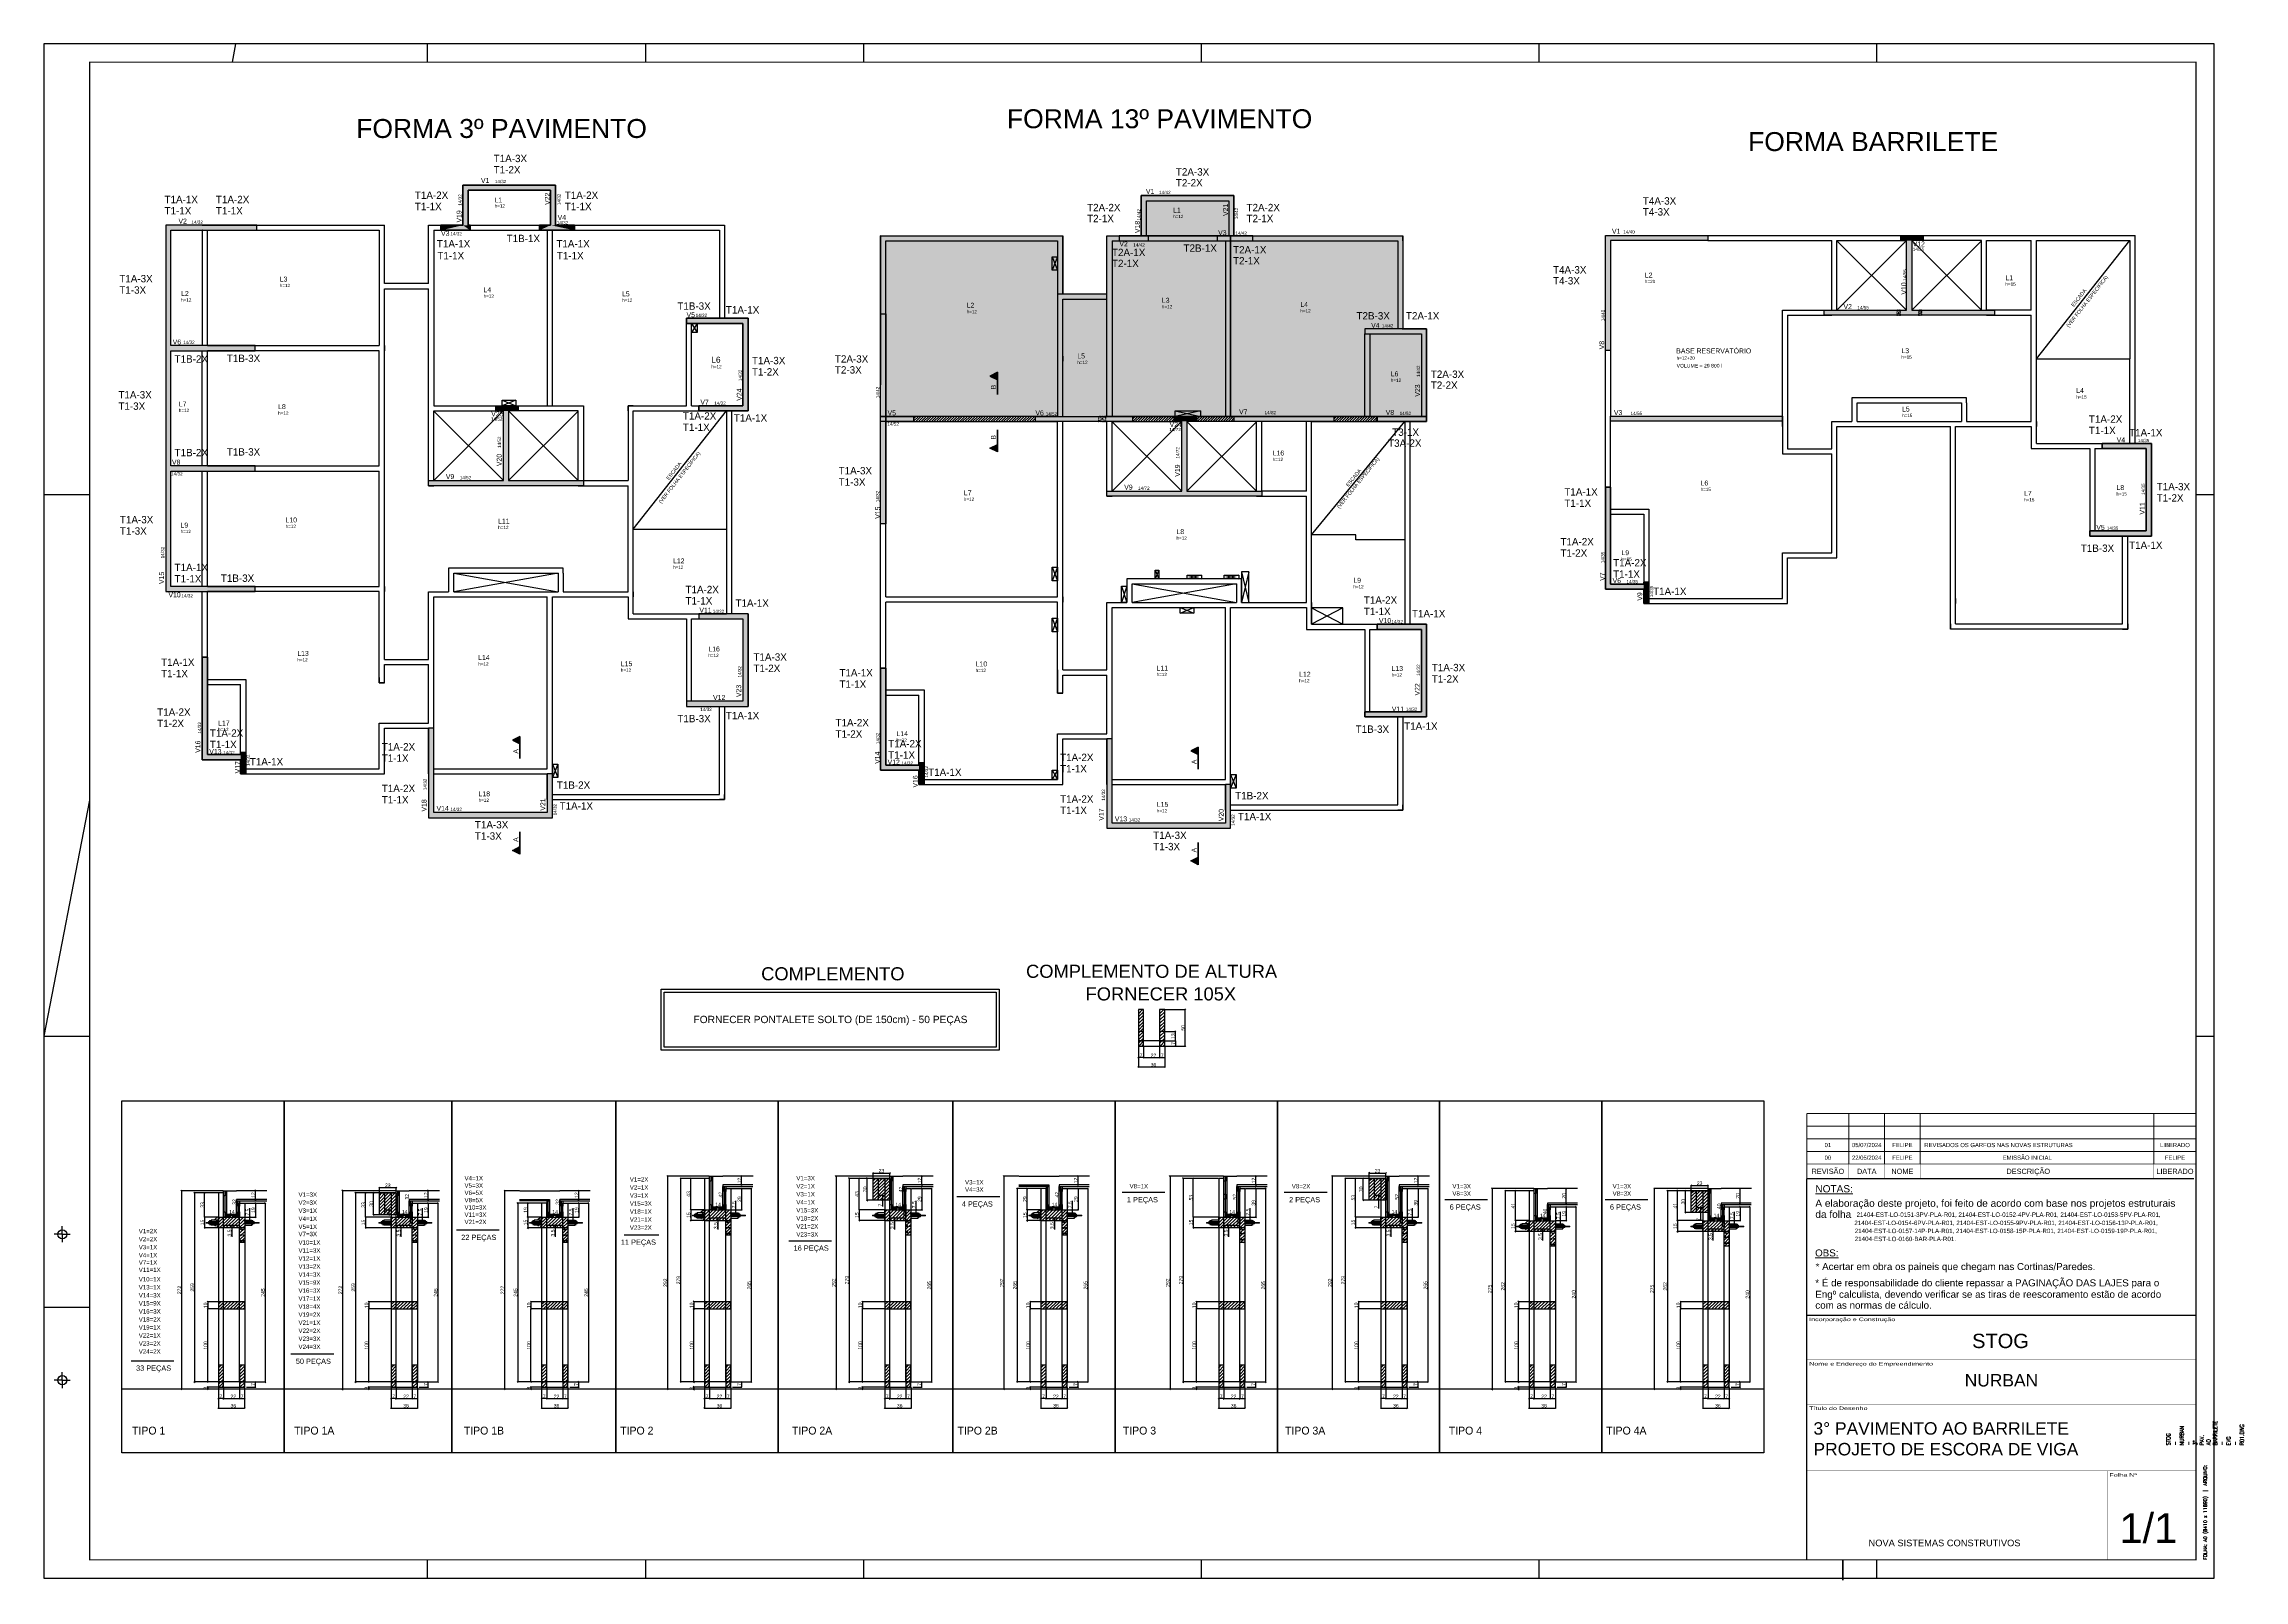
# Model space of a CAD drawing. Extents: x 15230 to 21256, y 3128 to 7338.
import ezdxf
from ezdxf.enums import TextEntityAlignment as Align

# ---------------------------------------------------------------- set-up
doc = ezdxf.new("R2010")
doc.units = 0
doc.linetypes.add('ESTILO_TQS_0002', pattern=[0.4, 0.1, -0.3])
for name, color, linetype in [('10', 10, 'Continuous'), ('23', 100, 'Continuous'), ('25', 130, 'Continuous'), ('3', 3, 'Continuous'), ('37', 7, 'Continuous'), ('38', 7, 'Continuous'), ('54', 7, 'Continuous'), ('9', 8, 'Continuous'), ('COTA', 241, 'Continuous'), ('TIRAS REESCORAMENTO', 252, 'Continuous'), ('VIGAS', 3, 'Continuous')]:
    doc.layers.add(name, color=color, linetype=linetype)
for name, color, linetype, lineweight in [('BARRA_ANCORAGEM', 1, 'Continuous', 15), ('CARIMBO', 7, 'Continuous', 9), ('FOLHA', 255, 'Continuous', 40), ('Folhas', 255, 'Continuous', 9), ('NOME DA VIGA', 6, 'Continuous', 25)]:
    doc.layers.add(name, color=color, linetype=linetype, lineweight=lineweight)
doc.styles.add('ARIAL', font='arial.ttf')
doc.styles.add('COTA TECNICA 2X', font='techl___.ttf', dxfattribs={"height": 10})
doc.styles.add('MillsCAD', font='romans.shx', dxfattribs={"width": 0.8})
doc.styles.add('R80-50', font='arial.ttf', dxfattribs={"height": 10})
doc.styles.add('ROMAS860', font='ROMAS860.SHX', dxfattribs={"height": 8.5})
doc.styles.add('Tecnologia', font='')
doc.styles.add('TQS_ARIAL', font='arial.ttf')
doc.styles.add('VERDANA', font='verdana.ttf', dxfattribs={"oblique": 15})
doc.styles.get('Tecnologia').set_extended_font_data('Forgotten Futurist')
doc.dimstyles.new('SECAO', dxfattribs={"dimscale": 0.333333, "dimtxt": 5, "dimasz": 9, "dimexe": 3, "dimexo": 3, "dimgap": 3, "dimtad": 1, "dimdec": 1, "dimlfac": 0.5, "dimzin": 12, "dimdsep": 46, "dimtxsty": 'COTA TECNICA 2X', "dimblk1": 'OBLIQUE', "dimblk2": 'OBLIQUE', "dimsah": 1, "dimcen": 0.9, "dimclrd": 4, "dimclre": 4, "dimclrt": 240, "dimadec": 1, "dimazin": 3, "dimtfac": 1, "dimtdec": 1, "dimtmove": 0, "dimatfit": 3, "dimfxl": 1, "dimtolj": 1, "dimtzin": 12, "dimarcsym": 0})

# ---------------------------------------------------------------- blocks, each defined once
blk = doc.blocks.new('*U6')
at = {"color": 252}
for p, q in [((-10740, 8310), (-10759, 8210)), ((-11540, 4165), (-11790, 2870)), ((-11690, 1785), (-11690, 1829)), ((-11690, 1785), (-11734, 1785)), ((-11690, 1785), (-11646, 1785)), ((-11690, 1785), (-11690, 1741)), ((-11790, 1385), (-11540, 1385)), ((-11690, 985), (-11734, 985)), ((-11690, 985), (-11690, 1029)), ((-11690, 985), (-11646, 985)), ((-11690, 985), (-11690, 941))]:
    blk.add_line(p, q, dxfattribs=at)
at = {"color": 7}
for p, q in [((-9690, 8310), (-9690, 8210)), ((-8495, 8310), (-8495, 8210)), ((-7300, 8310), (-7300, 8210)), ((-5450, 8310), (-5450, 8210)), ((-3600, 8310), (-3600, 8210)), ((-1750, 8310), (-1750, 8210)), ((-11790, 5840), (-11540, 5840)), ((0, 5840), (100, 5840)), ((-11790, 2870), (-11540, 2870)), ((0, 2870), (100, 2870)), ((-9690, 0), (-9690, -100)), ((-8495, 0), (-8495, -100)), ((-7300, 0), (-7300, -100)), ((-5450, 0), (-5450, -100)), ((-3600, 0), (-3600, -100)), ((-1750, 0), (-1750, -100))]:
    blk.add_line(p, q, dxfattribs=at)
blk.add_lwpolyline([(-11790, 8310), (-11790, -100), (100, -100), (100, 8310)], close=True, dxfattribs=at)
at = {"color": 7, "const_width": 6}
blk.add_lwpolyline([(-11540, 8210), (-11540, 0), (0, 0), (0, 8210)], close=True, dxfattribs=at)
at = {"color": 252}
for centre in [(-11690, 1785), (-11690, 985)]:
    blk.add_circle(centre, 25, dxfattribs=at)
for p in [(-11690, 1785), (-11690, 1785), (-11690, 985), (-11690, 985)]:
    blk.add_point(p, dxfattribs=at)
blk.add_point((-11690, 985))
at = {"color": 7, "style": 'MillsCAD'}
blk.add_text('FOLHA: A0 (8410 x 11890)  |  ARQUIVO:', height=18.75, rotation=90, dxfattribs=at).set_placement((50, 0), align=Align.MIDDLE_LEFT)
at = {"color": 7, "insert": (50, 628), "char_height": 22, "width": 1.25, "attachment_point": 4, "rotation": 90, "style": 'MillsCAD'}
blk.add_mtext('STOG - NURBAN - 3° PAV. AO BARRILETE - EVG - R01.DWG', dxfattribs=at)
blk = doc.blocks.new('Carimbo Laje')
at = {"layer": 'CARIMBO', "color": 30}
for points, const_width in [([(124981.9, 144853.7), (123684.7, 144853.7), (123684.7, 144038.4)], 4.45), ([(123684.7, 144705.5), (124981.9, 144705.5)], 1.48), ([(123684.7, 144557.3), (124981.9, 144557.3)], 1.48), ([(123684.7, 144334.9), (124981.9, 144334.9)], 1.48), ([(124685.4, 144038.4), (124685.4, 144334.9)], 1.48), ([(123684.7, 144038.4), (124981.9, 144038.4)], 1.48)]:
    blk.add_lwpolyline(points, dxfattribs=dict(at, const_width=const_width))
at = {"color": 0, "linetype": 'Continuous', "ltscale": 5, "style": 'ARIAL'}
blk.add_text('NOVA SISTEMAS CONSTRUTIVOS', height=22.118, dxfattribs=at).set_placement((123890.4, 144083.7))
at = {"color": 7, "style": 'ARIAL'}
blk.add_attdef('INCORPORAÇÃO_E_CONTRUÇÃO', text='', height=45.7, dxfattribs=at).set_placement((124364.7, 144777.9), align=Align.MIDDLE_CENTER)
blk.add_attdef('NOME_DA_OBRA', text='', height=41.5, dxfattribs=at).set_placement((124333.3, 144616.6), align=Align.CENTER)
for tag, p in [('PAVIMENTO', (123706.9, 144455.9)), ('TIPO_DE_PROJETO', (123706.9, 144386.8))]:
    blk.add_attdef(tag, p, '', height=41.5, dxfattribs=at)
at = {"color": 7, "style": 'ARIAL', "oblique": 10}
blk.add_attdef('FOLHA_Nº', text='', height=111.2, dxfattribs=at).set_placement((124832.8, 144149.1), align=Align.CENTER)
at = {"layer": 'CARIMBO', "color": 7, "style": 'VERDANA'}
blk.add_attdef('ENDEREÇO', text='', height=14.8, dxfattribs=at).set_placement((124333.3, 144572.1), align=Align.CENTER)
at = {"layer": 'Folhas', "style": 'Tecnologia', "width": 1.5}
for s, p in [('Incorporação e Construção', (123692.5, 144846.3)), ('Nome e Endereço do Empreendimento', (123692.5, 144698.1)), ('Título do Desenho', (123692.5, 144549.8)), ('Folha Nº', (124693.1, 144327.5))]:
    blk.add_text(s, height=11.86, dxfattribs=at).set_placement(p, align=Align.TOP_LEFT)
blk = doc.blocks.new('Revisão Carimbo')
at = {"color": 30}
for p, q in [((0, 155), (925, 155)), ((0, 125), (925, 125)), ((100, 35), (100, 155)), ((184.66, 35), (184.66, 155)), ((269.32, 35), (269.32, 155)), ((825, 35), (825, 155)), ((0, 95), (925, 95)), ((0, 65), (925, 65))]:
    blk.add_line(p, q, dxfattribs=at)
for points, const_width in [([(0, 0), (0, 155)], 3), ([(0, 0), (920, 0)], 3), ([(0, 35), (925, 35)], 1), ([(100, 35), (100, 0)], 1), ([(184.66, 35), (184.66, 0)], 1), ([(269.32, 35), (269.32, 0)], 1), ([(825, 35), (825, 0)], 1)]:
    blk.add_lwpolyline(points, dxfattribs=dict(at, const_width=const_width))
at = {"color": 7, "style": 'ARIAL'}
for s, p in [('REVISÃO', (50, 17.5)), ('DATA', (142.33, 17.5)), ('NOME', (226.99, 17.5)), ('DESCRIÇÃO', (526.27, 17.5)), ('LIBERADO', (875, 17.5))]:
    blk.add_text(s, height=12.5, dxfattribs=at).set_placement(p, align=Align.MIDDLE_CENTER)
at = {"layer": 'CARIMBO', "color": 7, "style": 'ARIAL'}
for tag, p in [('REVISÃO_03', (50, 140)), ('REVISÃO_02', (50, 110)), ('DATA', (142.33, 140)), ('DATA', (142.33, 110)), ('NOME', (226.99, 140)), ('NOME', (226.99, 110)), ('LIBERADO', (875, 140)), ('LIBERADO', (875, 110)), ('REVISÃO_01', (50, 80)), ('REVISÃO_00', (50, 50)), ('DATA', (142.33, 80)), ('DATA', (142.33, 50)), ('NOME', (226.99, 80)), ('NOME', (226.99, 50)), ('LIBERADO', (875, 80)), ('LIBERADO', (875, 50))]:
    blk.add_attdef(tag, text='', height=10, dxfattribs=at).set_placement(p, align=Align.MIDDLE_CENTER)
for p in [(279.32, 140), (279.32, 110), (279.32, 80), (279.32, 50)]:
    blk.add_attdef('DESCRIÇÃO', text='', height=10, dxfattribs=at).set_placement(p, align=Align.MIDDLE_LEFT)
blk = doc.blocks.new('_Oblique')
at = {"color": 0, "linetype": 'ByBlock', "lineweight": -2}
blk.add_line((-0.5, -0.5), (0.5, 0.5), dxfattribs=at)
blk = doc.blocks.new('*D7')
at = {"layer": 'COTA', "color": 4, "lineweight": -2, "transparency": 16777216}
for p, q in [((15706.2, 4189.2), (15640.8, 4189.2)), ((15641.8, 4189.2), (15641.8, 3671.1)), ((15706.2, 3671.1), (15640.8, 3671.1))]:
    blk.add_line(p, q, dxfattribs=at)
at = {"layer": 'DEFPOINTS', "color": 0, "transparency": 16777216}
for p in [(15707.2, 4189.2), (15641.8, 3671.1), (15707.2, 3671.1)]:
    blk.add_point(p, dxfattribs=at)
at = {"layer": 'COTA', "color": 4, "lineweight": -2, "transparency": 16777216, "xscale": 3, "yscale": 3, "zscale": 3}
for p, rotation in [((15641.8, 4189.2), 90), ((15641.8, 3671.1), 270)]:
    blk.add_blockref('_Oblique', p, dxfattribs=dict(at, rotation=rotation))
at = {"layer": 'COTA', "color": 240, "transparency": 16777216, "insert": (15635.7, 3930.2), "char_height": 10, "attachment_point": 5, "rotation": 90, "style": 'COTA TECNICA 2X'}
blk.add_mtext('\\A1;259', dxfattribs=at)
blk = doc.blocks.new('*D8')
at = {"layer": 'COTA', "color": 4, "lineweight": -2, "transparency": 16777216}
for p, q in [((15707.2, 3656.1), (15707.2, 3598.7)), ((15779.2, 3656.1), (15779.2, 3598.7)), ((15707.2, 3599.7), (15779.2, 3599.7))]:
    blk.add_line(p, q, dxfattribs=at)
at = {"layer": 'DEFPOINTS', "color": 0, "transparency": 16777216}
for p in [(15707.2, 3657.1), (15779.2, 3657.1), (15779.2, 3599.7)]:
    blk.add_point(p, dxfattribs=at)
at = {"layer": 'COTA', "color": 4, "lineweight": -2, "transparency": 16777216, "xscale": 3, "yscale": 3, "zscale": 3, "rotation": 180}
blk.add_blockref('_Oblique', (15707.2, 3599.7), dxfattribs=at)
at = {"layer": 'COTA', "color": 4, "lineweight": -2, "transparency": 16777216, "xscale": 3, "yscale": 3, "zscale": 3}
blk.add_blockref('_Oblique', (15779.2, 3599.7), dxfattribs=at)
at = {"layer": 'COTA', "color": 240, "transparency": 16777216, "insert": (15748.2, 3605.9), "char_height": 10, "attachment_point": 5, "style": 'COTA TECNICA 2X'}
blk.add_mtext('\\A1;36', dxfattribs=at)
blk = doc.blocks.new('*D9')
at = {"layer": 'COTA', "color": 4, "lineweight": -2, "transparency": 16777216}
for p, q in [((15721.2, 3656.1), (15721.2, 3624.4)), ((15721.2, 3625.4), (15765.2, 3625.4)), ((15765.2, 3656.1), (15765.2, 3624.4))]:
    blk.add_line(p, q, dxfattribs=at)
at = {"layer": 'DEFPOINTS', "color": 0, "transparency": 16777216}
for p in [(15721.2, 3657.1), (15765.2, 3657.1), (15765.2, 3625.4)]:
    blk.add_point(p, dxfattribs=at)
at = {"layer": 'COTA', "color": 4, "lineweight": -2, "transparency": 16777216, "xscale": 3, "yscale": 3, "zscale": 3, "rotation": 180}
blk.add_blockref('_Oblique', (15721.2, 3625.4), dxfattribs=at)
at = {"layer": 'COTA', "color": 4, "lineweight": -2, "transparency": 16777216, "xscale": 3, "yscale": 3, "zscale": 3}
blk.add_blockref('_Oblique', (15765.2, 3625.4), dxfattribs=at)
at = {"layer": 'COTA', "color": 240, "transparency": 16777216, "insert": (15748.2, 3631.4), "char_height": 10, "attachment_point": 5, "style": 'COTA TECNICA 2X'}
blk.add_mtext('\\A1;22', dxfattribs=at)
blk = doc.blocks.new('*D10')
at = {"layer": 'COTA', "color": 4, "lineweight": -2, "transparency": 16777216}
blk.add_line((15765.2, 3625.4), (15779.2, 3625.4), dxfattribs=at)
at = {"layer": 'DEFPOINTS', "color": 0, "transparency": 16777216}
for p in [(15765.2, 3625.4), (15779.2, 3625.4), (15779.2, 3625.4)]:
    blk.add_point(p, dxfattribs=at)
at = {"layer": 'COTA', "color": 4, "lineweight": -2, "transparency": 16777216, "xscale": 3, "yscale": 3, "zscale": 3, "rotation": 180}
blk.add_blockref('_Oblique', (15765.2, 3625.4), dxfattribs=at)
at = {"layer": 'COTA', "color": 4, "lineweight": -2, "transparency": 16777216, "xscale": 3, "yscale": 3, "zscale": 3}
blk.add_blockref('_Oblique', (15779.2, 3625.4), dxfattribs=at)
at = {"layer": 'COTA', "color": 240, "transparency": 16777216, "insert": (15772.2, 3631.5), "char_height": 10, "attachment_point": 5, "style": 'COTA TECNICA 2X'}
blk.add_mtext('\\A1;7', dxfattribs=at)
blk = doc.blocks.new('*D11')
at = {"layer": 'COTA', "color": 4, "lineweight": -2, "transparency": 16777216}
blk.add_line((15721.2, 3625.4), (15707.2, 3625.4), dxfattribs=at)
at = {"layer": 'DEFPOINTS', "color": 0, "transparency": 16777216}
for p in [(15707.2, 3625.4), (15707.2, 3625.4), (15721.2, 3625.4)]:
    blk.add_point(p, dxfattribs=at)
at = {"layer": 'COTA', "color": 4, "lineweight": -2, "transparency": 16777216, "xscale": 3, "yscale": 3, "zscale": 3, "rotation": 180}
blk.add_blockref('_Oblique', (15707.2, 3625.4), dxfattribs=at)
at = {"layer": 'COTA', "color": 4, "lineweight": -2, "transparency": 16777216, "xscale": 3, "yscale": 3, "zscale": 3}
blk.add_blockref('_Oblique', (15721.2, 3625.4), dxfattribs=at)
at = {"layer": 'COTA', "color": 240, "transparency": 16777216, "insert": (15714.2, 3631.5), "char_height": 10, "attachment_point": 5, "style": 'COTA TECNICA 2X'}
blk.add_mtext('\\A1;7', dxfattribs=at)
blk = doc.blocks.new('*D12')
at = {"layer": 'COTA', "color": 4, "lineweight": -2, "transparency": 16777216}
for p, q in [((15706.2, 3891.1), (15677.1, 3891.1)), ((15706.2, 3871.1), (15677.1, 3871.1)), ((15678.1, 3891.1), (15678.1, 3871.1))]:
    blk.add_line(p, q, dxfattribs=at)
at = {"layer": 'DEFPOINTS', "color": 0, "transparency": 16777216}
for p in [(15678.1, 3871.1), (15707.2, 3891.1), (15707.2, 3871.1)]:
    blk.add_point(p, dxfattribs=at)
at = {"layer": 'COTA', "color": 4, "lineweight": -2, "transparency": 16777216, "xscale": 3, "yscale": 3, "zscale": 3}
for p, rotation in [((15678.1, 3891.1), 90), ((15678.1, 3871.1), 270)]:
    blk.add_blockref('_Oblique', p, dxfattribs=dict(at, rotation=rotation))
at = {"layer": 'COTA', "color": 240, "transparency": 16777216, "insert": (15672, 3881.1), "char_height": 10, "attachment_point": 5, "rotation": 90, "style": 'COTA TECNICA 2X'}
blk.add_mtext('\\A1;10', dxfattribs=at)
blk = doc.blocks.new('*D13')
at = {"layer": 'COTA', "color": 4, "lineweight": -2, "transparency": 16777216}
for p, q in [((15706.2, 4189.2), (15668.5, 4189.2)), ((15669.5, 4123.2), (15669.5, 4189.2)), ((15706.2, 4123.2), (15668.5, 4123.2))]:
    blk.add_line(p, q, dxfattribs=at)
at = {"layer": 'DEFPOINTS', "color": 0, "transparency": 16777216}
for p in [(15669.5, 4189.2), (15707.2, 4189.2), (15707.2, 4123.2)]:
    blk.add_point(p, dxfattribs=at)
at = {"layer": 'COTA', "color": 4, "lineweight": -2, "transparency": 16777216, "xscale": 3, "yscale": 3, "zscale": 3}
for p, rotation in [((15669.5, 4189.2), 90), ((15669.5, 4123.2), 270)]:
    blk.add_blockref('_Oblique', p, dxfattribs=dict(at, rotation=rotation))
at = {"layer": 'COTA', "color": 240, "transparency": 16777216, "insert": (15663.3, 4156.2), "char_height": 10, "attachment_point": 5, "rotation": 90, "style": 'COTA TECNICA 2X'}
blk.add_mtext('\\A1;33', dxfattribs=at)
blk = doc.blocks.new('*D14')
at = {"layer": 'COTA', "color": 4, "lineweight": -2, "transparency": 16777216}
for p, q in [((15780.2, 4161.1), (15810, 4161.1)), ((15809, 4161.1), (15809, 4123.2)), ((15780.2, 4123.2), (15810, 4123.2))]:
    blk.add_line(p, q, dxfattribs=at)
at = {"layer": 'DEFPOINTS', "color": 0, "transparency": 16777216}
for p in [(15779.2, 4161.1), (15779.2, 4123.2), (15809, 4123.2)]:
    blk.add_point(p, dxfattribs=at)
at = {"layer": 'COTA', "color": 4, "lineweight": -2, "transparency": 16777216, "xscale": 3, "yscale": 3, "zscale": 3}
for p, rotation in [((15809, 4161.1), 90), ((15809, 4123.2), 270)]:
    blk.add_blockref('_Oblique', p, dxfattribs=dict(at, rotation=rotation))
at = {"layer": 'COTA', "color": 240, "transparency": 16777216, "insert": (15802.9, 4142.1), "char_height": 10, "attachment_point": 5, "rotation": 90, "style": 'COTA TECNICA 2X'}
blk.add_mtext('\\A1;19', dxfattribs=at)
blk = doc.blocks.new('*D15')
at = {"layer": 'COTA', "color": 4, "lineweight": -2, "transparency": 16777216}
for p, q in [((15720.2, 4195.2), (15605, 4195.2)), ((15606, 4195.2), (15606, 3651.1)), ((15706.2, 3651.1), (15605, 3651.1))]:
    blk.add_line(p, q, dxfattribs=at)
at = {"layer": 'DEFPOINTS', "color": 0, "transparency": 16777216}
for p in [(15721.2, 4195.2), (15606, 3651.1), (15707.2, 3651.1)]:
    blk.add_point(p, dxfattribs=at)
at = {"layer": 'COTA', "color": 4, "lineweight": -2, "transparency": 16777216, "xscale": 3, "yscale": 3, "zscale": 3}
for p, rotation in [((15606, 4195.2), 90), ((15606, 3651.1), 270)]:
    blk.add_blockref('_Oblique', p, dxfattribs=dict(at, rotation=rotation))
at = {"layer": 'COTA', "color": 240, "transparency": 16777216, "insert": (15600, 3923.2), "char_height": 10, "attachment_point": 5, "rotation": 90, "style": 'COTA TECNICA 2X'}
blk.add_mtext('\\A1;272', dxfattribs=at)
blk = doc.blocks.new('*D16')
at = {"layer": 'COTA', "color": 4, "lineweight": -2, "transparency": 16777216}
for p, q in [((15706.2, 3657.1), (15677.1, 3657.1)), ((15706.2, 3651.1), (15677.1, 3651.1)), ((15678.1, 3657.1), (15678.1, 3651.1))]:
    blk.add_line(p, q, dxfattribs=at)
at = {"layer": 'DEFPOINTS', "color": 0, "transparency": 16777216}
for p in [(15678.1, 3651.1), (15707.2, 3657.1), (15707.2, 3651.1)]:
    blk.add_point(p, dxfattribs=at)
at = {"layer": 'COTA', "color": 4, "lineweight": -2, "transparency": 16777216, "xscale": 3, "yscale": 3, "zscale": 3}
for p, rotation in [((15678.1, 3657.1), 90), ((15678.1, 3651.1), 270)]:
    blk.add_blockref('_Oblique', p, dxfattribs=dict(at, rotation=rotation))
at = {"layer": 'COTA', "color": 240, "transparency": 16777216, "insert": (15671.9, 3654.1), "char_height": 10, "attachment_point": 5, "rotation": 90, "style": 'COTA TECNICA 2X'}
blk.add_mtext('\\A1;3', dxfattribs=at)
blk = doc.blocks.new('*D17')
at = {"layer": 'DEFPOINTS', "color": 0, "transparency": 16777216}
for p in [(15744.3, 4195.2), (15757.2, 4195.2), (15744.3, 4131.2)]:
    blk.add_point(p, dxfattribs=at)
at = {"layer": 'COTA', "color": 240, "transparency": 16777216, "insert": (15751, 4164.5), "char_height": 10, "attachment_point": 5, "rotation": 90, "style": 'COTA TECNICA 2X'}
blk.add_mtext('\\A1;32', dxfattribs=at)
blk = doc.blocks.new('*D18')
at = {"layer": 'DEFPOINTS', "color": 0, "transparency": 16777216}
for p in [(15729.2, 4131.2), (15757.2, 4131.2), (15757.2, 4131.2)]:
    blk.add_point(p, dxfattribs=at)
at = {"layer": 'COTA', "color": 240, "transparency": 16777216, "insert": (15744.3, 4137.2), "char_height": 10, "attachment_point": 5, "style": 'COTA TECNICA 2X'}
blk.add_mtext('\\A1;14', dxfattribs=at)
blk = doc.blocks.new('*D19')
at = {"layer": 'COTA', "color": 4, "lineweight": -2, "transparency": 16777216}
for p, q in [((15706.2, 3871.1), (15677.1, 3871.1)), ((15678.1, 3671.1), (15678.1, 3871.1)), ((15705.2, 3671.1), (15677.1, 3671.1))]:
    blk.add_line(p, q, dxfattribs=at)
at = {"layer": 'DEFPOINTS', "color": 0, "transparency": 16777216}
for p in [(15678.1, 3871.1), (15707.2, 3871.1), (15706.2, 3671.1)]:
    blk.add_point(p, dxfattribs=at)
at = {"layer": 'COTA', "color": 4, "lineweight": -2, "transparency": 16777216, "xscale": 3, "yscale": 3, "zscale": 3}
for p, rotation in [((15678.1, 3871.1), 90), ((15678.1, 3671.1), 270)]:
    blk.add_blockref('_Oblique', p, dxfattribs=dict(at, rotation=rotation))
at = {"layer": 'COTA', "color": 240, "transparency": 16777216, "insert": (15672, 3771.1), "char_height": 10, "attachment_point": 5, "rotation": 90, "style": 'COTA TECNICA 2X'}
blk.add_mtext('\\A1;100', dxfattribs=at)
blk = doc.blocks.new('*D20')
at = {"layer": 'COTA', "color": 4, "lineweight": -2, "transparency": 16777216}
for p, q in [((15806.8, 4171.2), (15810, 4171.2)), ((15809, 4171.2), (15809, 4195.2)), ((15810, 4195.2), (15810, 4195.2))]:
    blk.add_line(p, q, dxfattribs=at)
at = {"layer": 'DEFPOINTS', "color": 0, "transparency": 16777216}
for p in [(15805.8, 4171.2), (15809, 4195.2), (15809, 4195.2)]:
    blk.add_point(p, dxfattribs=at)
at = {"layer": 'COTA', "color": 4, "lineweight": -2, "transparency": 16777216, "xscale": 3, "yscale": 3, "zscale": 3}
for p, rotation in [((15809, 4195.2), 90), ((15809, 4171.2), 270)]:
    blk.add_blockref('_Oblique', p, dxfattribs=dict(at, rotation=rotation))
at = {"layer": 'COTA', "color": 240, "transparency": 16777216, "insert": (15802.9, 4183.2), "char_height": 10, "attachment_point": 5, "rotation": 90, "style": 'COTA TECNICA 2X'}
blk.add_mtext('\\A1;12', dxfattribs=at)
blk = doc.blocks.new('*D21')
at = {"layer": 'COTA', "color": 4, "lineweight": -2, "transparency": 16777216}
for p, q in [((15781.2, 4161.1), (15836.5, 4161.1)), ((15835.5, 4161.1), (15835.5, 3671.1)), ((15781.2, 3671.1), (15836.5, 3671.1))]:
    blk.add_line(p, q, dxfattribs=at)
at = {"layer": 'DEFPOINTS', "color": 0, "transparency": 16777216}
for p in [(15780.2, 4161.1), (15780.2, 3671.1), (15835.5, 3671.1)]:
    blk.add_point(p, dxfattribs=at)
at = {"layer": 'COTA', "color": 4, "lineweight": -2, "transparency": 16777216, "xscale": 3, "yscale": 3, "zscale": 3}
for p, rotation in [((15835.5, 4161.1), 90), ((15835.5, 3671.1), 270)]:
    blk.add_blockref('_Oblique', p, dxfattribs=dict(at, rotation=rotation))
at = {"layer": 'COTA', "color": 240, "transparency": 16777216, "insert": (15829.4, 3916.1), "char_height": 10, "attachment_point": 5, "rotation": 90, "style": 'COTA TECNICA 2X'}
blk.add_mtext('\\A1;245', dxfattribs=at)
blk = doc.blocks.new('*D22')
at = {"layer": 'COTA', "color": 4, "lineweight": -2, "transparency": 16777216}
for p, q in [((15766.2, 3671.1), (15809.4, 3671.1)), ((15784.3, 3657.1), (15809.4, 3657.1)), ((15808.4, 3671.1), (15808.4, 3657.1))]:
    blk.add_line(p, q, dxfattribs=at)
at = {"layer": 'DEFPOINTS', "color": 0, "transparency": 16777216}
for p in [(15765.2, 3671.1), (15783.3, 3657.1), (15808.4, 3657.1)]:
    blk.add_point(p, dxfattribs=at)
at = {"layer": 'COTA', "color": 4, "lineweight": -2, "transparency": 16777216, "xscale": 3, "yscale": 3, "zscale": 3}
for p, rotation in [((15808.4, 3671.1), 90), ((15808.4, 3657.1), 270)]:
    blk.add_blockref('_Oblique', p, dxfattribs=dict(at, rotation=rotation))
at = {"layer": 'COTA', "color": 240, "transparency": 16777216, "insert": (15802.3, 3664.1), "char_height": 10, "attachment_point": 5, "rotation": 90, "style": 'COTA TECNICA 2X'}
blk.add_mtext('\\A1;7', dxfattribs=at)
blk = doc.blocks.new('*D23')
at = {"layer": 'COTA', "color": 4, "lineweight": -2, "transparency": 16777216}
for p, q in [((15706.2, 4123.2), (15668.5, 4123.2)), ((15669.5, 4123.2), (15669.5, 4093.2)), ((15706.2, 4093.2), (15668.5, 4093.2))]:
    blk.add_line(p, q, dxfattribs=at)
at = {"layer": 'DEFPOINTS', "color": 0, "transparency": 16777216}
for p in [(15707.2, 4123.2), (15669.5, 4093.2), (15707.2, 4093.2)]:
    blk.add_point(p, dxfattribs=at)
at = {"layer": 'COTA', "color": 4, "lineweight": -2, "transparency": 16777216, "xscale": 3, "yscale": 3, "zscale": 3}
for p, rotation in [((15669.5, 4123.2), 90), ((15669.5, 4093.2), 270)]:
    blk.add_blockref('_Oblique', p, dxfattribs=dict(at, rotation=rotation))
at = {"layer": 'COTA', "color": 240, "transparency": 16777216, "insert": (15663.4, 4108.2), "char_height": 10, "attachment_point": 5, "rotation": 90, "style": 'COTA TECNICA 2X'}
blk.add_mtext('\\A1;15', dxfattribs=at)
blk = doc.blocks.new('A$C51C4441F')
at = {"layer": 'BARRA_ANCORAGEM'}
for p, q in [((-2.3, 3.4), (-5.8, 3.4)), ((-5.8, 3.4), (-5.8, -3.4)), ((-2.3, 1.2), (-5, 1.2)), ((-2.3, 3.4), (-1.8, 5.5)), ((-2.3, 3.4), (-2.3, 3.4)), ((-2.3, 3.4), (-2.3, 0.2)), ((-2.3, -3.4), (-5.8, -3.4)), ((-2.2, -1.2), (-5, -1.2)), ((-2.3, -0.2), (-2.3, -3.4)), ((-2.3, -3.4), (-1.8, -5.5))]:
    blk.add_line(p, q, dxfattribs=at)
for points in [[(-2.7, 6), (-1.2, 6), (-1.2, 5.5), (-2.7, 5.5)], [(-2.7, 0.2), (-1.2, 0.2), (-1.2, -0.2), (-2.7, -0.2)], [(-1.2, -6), (0, -6), (0, 6), (-1.2, 6)], [(-2.7, -6), (-1.2, -6), (-1.2, -5.5), (-2.7, -5.5)]]:
    blk.add_lwpolyline(points, close=True, dxfattribs=at)
for centre, radius, start, end in [((-4.7, 2.3), 1.15, 107.78452, 252.2718), ((-4.5, 0), 1.3, 112.64802, 247.40829), ((-4.7, -2.3), 1.15, 107.78452, 252.2718)]:
    blk.add_arc(centre, radius, start, end, dxfattribs=at)
blk = doc.blocks.new('*D24')
at = {"layer": 'COTA', "color": 4, "lineweight": -2, "transparency": 16777216}
for p, q in [((15780.2, 4123.2), (15794.4, 4123.2)), ((15780.2, 4107.5), (15794.4, 4107.5)), ((15793.4, 4123.2), (15793.4, 4147.3)), ((15793.4, 4107.5), (15793.4, 4123.2))]:
    blk.add_line(p, q, dxfattribs=at)
at = {"layer": 'DEFPOINTS', "color": 0, "transparency": 16777216}
for p in [(15779.2, 4123.2), (15779.2, 4107.5), (15793.4, 4123.2)]:
    blk.add_point(p, dxfattribs=at)
at = {"layer": 'COTA', "color": 4, "lineweight": -2, "transparency": 16777216, "xscale": 3, "yscale": 3, "zscale": 3}
for p, rotation in [((15793.4, 4123.2), 90), ((15793.4, 4107.5), 270)]:
    blk.add_blockref('_Oblique', p, dxfattribs=dict(at, rotation=rotation))
at = {"layer": 'COTA', "color": 240, "transparency": 16777216, "insert": (15787.3, 4136.7), "char_height": 10, "attachment_point": 5, "rotation": 90, "style": 'COTA TECNICA 2X'}
blk.add_mtext('\\A1;7.5', dxfattribs=at)
blk = doc.blocks.new('*D25')
at = {"layer": 'COTA', "color": 4, "lineweight": -2, "transparency": 16777216}
for p, q in [((15744.2, 4100.2), (15745.2, 4100.2)), ((15744.2, 4100.2), (15744.2, 4093.2)), ((15744.2, 4093.2), (15745.2, 4093.2)), ((15744.2, 4093.2), (15744.2, 4068.6))]:
    blk.add_line(p, q, dxfattribs=at)
at = {"layer": 'DEFPOINTS', "color": 0, "transparency": 16777216}
for p in [(15743.2, 4100.2), (15743.2, 4093.2), (15744.2, 4093.2)]:
    blk.add_point(p, dxfattribs=at)
at = {"layer": 'COTA', "color": 4, "lineweight": -2, "transparency": 16777216, "xscale": 3, "yscale": 3, "zscale": 3}
for p, rotation in [((15744.2, 4100.2), 90), ((15744.2, 4093.2), 270)]:
    blk.add_blockref('_Oblique', p, dxfattribs=dict(at, rotation=rotation))
at = {"layer": 'COTA', "color": 240, "transparency": 16777216, "insert": (15737.9, 4079.4), "char_height": 10, "attachment_point": 5, "rotation": 90, "style": 'COTA TECNICA 2X'}
blk.add_mtext('\\A1;3.5', dxfattribs=at)
blk = doc.blocks.new('*D26')
at = {"layer": 'COTA', "color": 4, "lineweight": -2, "transparency": 16777216}
for p, q in [((16179.3, 4189.2), (16081.8, 4189.2)), ((16082.8, 4189.2), (16082.8, 3671.1)), ((16179.3, 3671.1), (16081.8, 3671.1))]:
    blk.add_line(p, q, dxfattribs=at)
at = {"layer": 'DEFPOINTS', "color": 0, "transparency": 16777216}
for p in [(16180.3, 4189.2), (16082.8, 3671.1), (16180.3, 3671.1)]:
    blk.add_point(p, dxfattribs=at)
at = {"layer": 'COTA', "color": 4, "lineweight": -2, "transparency": 16777216, "xscale": 3, "yscale": 3, "zscale": 3}
for p, rotation in [((16082.8, 4189.2), 90), ((16082.8, 3671.1), 270)]:
    blk.add_blockref('_Oblique', p, dxfattribs=dict(at, rotation=rotation))
at = {"layer": 'COTA', "color": 240, "transparency": 16777216, "insert": (16076.7, 3930.2), "char_height": 10, "attachment_point": 5, "rotation": 90, "style": 'COTA TECNICA 2X'}
blk.add_mtext('\\A1;259', dxfattribs=at)
blk = doc.blocks.new('*D27')
at = {"layer": 'COTA', "color": 4, "lineweight": -2, "transparency": 16777216}
for p, q in [((16180.3, 3656.1), (16180.3, 3598.7)), ((16252.3, 3656.1), (16252.3, 3598.7)), ((16180.3, 3599.7), (16252.3, 3599.7))]:
    blk.add_line(p, q, dxfattribs=at)
at = {"layer": 'DEFPOINTS', "color": 0, "transparency": 16777216}
for p in [(16180.3, 3657.1), (16252.3, 3657.1), (16252.3, 3599.7)]:
    blk.add_point(p, dxfattribs=at)
at = {"layer": 'COTA', "color": 4, "lineweight": -2, "transparency": 16777216, "xscale": 3, "yscale": 3, "zscale": 3, "rotation": 180}
blk.add_blockref('_Oblique', (16180.3, 3599.7), dxfattribs=at)
at = {"layer": 'COTA', "color": 4, "lineweight": -2, "transparency": 16777216, "xscale": 3, "yscale": 3, "zscale": 3}
blk.add_blockref('_Oblique', (16252.3, 3599.7), dxfattribs=at)
at = {"layer": 'COTA', "color": 240, "transparency": 16777216, "insert": (16221.3, 3605.9), "char_height": 10, "attachment_point": 5, "style": 'COTA TECNICA 2X'}
blk.add_mtext('\\A1;36', dxfattribs=at)
blk = doc.blocks.new('*D28')
at = {"layer": 'COTA', "color": 4, "lineweight": -2, "transparency": 16777216}
for p, q in [((16194.3, 3656.1), (16194.3, 3624.4)), ((16194.3, 3625.4), (16238.3, 3625.4)), ((16238.3, 3656.1), (16238.3, 3624.4))]:
    blk.add_line(p, q, dxfattribs=at)
at = {"layer": 'DEFPOINTS', "color": 0, "transparency": 16777216}
for p in [(16194.3, 3657.1), (16238.3, 3657.1), (16238.3, 3625.4)]:
    blk.add_point(p, dxfattribs=at)
at = {"layer": 'COTA', "color": 4, "lineweight": -2, "transparency": 16777216, "xscale": 3, "yscale": 3, "zscale": 3, "rotation": 180}
blk.add_blockref('_Oblique', (16194.3, 3625.4), dxfattribs=at)
at = {"layer": 'COTA', "color": 4, "lineweight": -2, "transparency": 16777216, "xscale": 3, "yscale": 3, "zscale": 3}
blk.add_blockref('_Oblique', (16238.3, 3625.4), dxfattribs=at)
at = {"layer": 'COTA', "color": 240, "transparency": 16777216, "insert": (16221.3, 3631.4), "char_height": 10, "attachment_point": 5, "style": 'COTA TECNICA 2X'}
blk.add_mtext('\\A1;22', dxfattribs=at)
blk = doc.blocks.new('*D29')
at = {"layer": 'COTA', "color": 4, "lineweight": -2, "transparency": 16777216}
blk.add_line((16238.3, 3625.4), (16252.3, 3625.4), dxfattribs=at)
at = {"layer": 'DEFPOINTS', "color": 0, "transparency": 16777216}
for p in [(16238.3, 3625.4), (16252.3, 3625.4), (16252.3, 3625.4)]:
    blk.add_point(p, dxfattribs=at)
at = {"layer": 'COTA', "color": 4, "lineweight": -2, "transparency": 16777216, "xscale": 3, "yscale": 3, "zscale": 3, "rotation": 180}
blk.add_blockref('_Oblique', (16238.3, 3625.4), dxfattribs=at)
at = {"layer": 'COTA', "color": 4, "lineweight": -2, "transparency": 16777216, "xscale": 3, "yscale": 3, "zscale": 3}
blk.add_blockref('_Oblique', (16252.3, 3625.4), dxfattribs=at)
at = {"layer": 'COTA', "color": 240, "transparency": 16777216, "insert": (16245.3, 3631.5), "char_height": 10, "attachment_point": 5, "style": 'COTA TECNICA 2X'}
blk.add_mtext('\\A1;7', dxfattribs=at)
blk = doc.blocks.new('*D30')
at = {"layer": 'COTA', "color": 4, "lineweight": -2, "transparency": 16777216}
blk.add_line((16194.3, 3625.4), (16180.3, 3625.4), dxfattribs=at)
at = {"layer": 'DEFPOINTS', "color": 0, "transparency": 16777216}
for p in [(16180.3, 3625.4), (16180.3, 3625.4), (16194.3, 3625.4)]:
    blk.add_point(p, dxfattribs=at)
at = {"layer": 'COTA', "color": 4, "lineweight": -2, "transparency": 16777216, "xscale": 3, "yscale": 3, "zscale": 3, "rotation": 180}
blk.add_blockref('_Oblique', (16180.3, 3625.4), dxfattribs=at)
at = {"layer": 'COTA', "color": 4, "lineweight": -2, "transparency": 16777216, "xscale": 3, "yscale": 3, "zscale": 3}
blk.add_blockref('_Oblique', (16194.3, 3625.4), dxfattribs=at)
at = {"layer": 'COTA', "color": 240, "transparency": 16777216, "insert": (16187.3, 3631.5), "char_height": 10, "attachment_point": 5, "style": 'COTA TECNICA 2X'}
blk.add_mtext('\\A1;7', dxfattribs=at)
blk = doc.blocks.new('*D31')
at = {"layer": 'COTA', "color": 4, "lineweight": -2, "transparency": 16777216}
for p, q in [((16179.3, 3891.1), (16118.2, 3891.1)), ((16179.3, 3871.1), (16118.2, 3871.1)), ((16119.2, 3891.1), (16119.2, 3871.1))]:
    blk.add_line(p, q, dxfattribs=at)
at = {"layer": 'DEFPOINTS', "color": 0, "transparency": 16777216}
for p in [(16119.2, 3871.1), (16180.3, 3891.1), (16180.3, 3871.1)]:
    blk.add_point(p, dxfattribs=at)
at = {"layer": 'COTA', "color": 4, "lineweight": -2, "transparency": 16777216, "xscale": 3, "yscale": 3, "zscale": 3}
for p, rotation in [((16119.2, 3891.1), 90), ((16119.2, 3871.1), 270)]:
    blk.add_blockref('_Oblique', p, dxfattribs=dict(at, rotation=rotation))
at = {"layer": 'COTA', "color": 240, "transparency": 16777216, "insert": (16113, 3881.1), "char_height": 10, "attachment_point": 5, "rotation": 90, "style": 'COTA TECNICA 2X'}
blk.add_mtext('\\A1;10', dxfattribs=at)
blk = doc.blocks.new('*D32')
at = {"layer": 'COTA', "color": 4, "lineweight": -2, "transparency": 16777216}
for p, q in [((16179.3, 4189.2), (16109.6, 4189.2)), ((16110.6, 4123.2), (16110.6, 4189.2)), ((16179.3, 4123.2), (16109.6, 4123.2))]:
    blk.add_line(p, q, dxfattribs=at)
at = {"layer": 'DEFPOINTS', "color": 0, "transparency": 16777216}
for p in [(16110.6, 4189.2), (16180.3, 4189.2), (16180.3, 4123.2)]:
    blk.add_point(p, dxfattribs=at)
at = {"layer": 'COTA', "color": 4, "lineweight": -2, "transparency": 16777216, "xscale": 3, "yscale": 3, "zscale": 3}
for p, rotation in [((16110.6, 4189.2), 90), ((16110.6, 4123.2), 270)]:
    blk.add_blockref('_Oblique', p, dxfattribs=dict(at, rotation=rotation))
at = {"layer": 'COTA', "color": 240, "transparency": 16777216, "insert": (16104.3, 4156.2), "char_height": 10, "attachment_point": 5, "rotation": 90, "style": 'COTA TECNICA 2X'}
blk.add_mtext('\\A1;33', dxfattribs=at)
blk = doc.blocks.new('*D33')
at = {"layer": 'COTA', "color": 4, "lineweight": -2, "transparency": 16777216}
for p, q in [((16253.3, 4161.1), (16283, 4161.1)), ((16282, 4161.1), (16282, 4123.2)), ((16253.3, 4123.2), (16283, 4123.2))]:
    blk.add_line(p, q, dxfattribs=at)
at = {"layer": 'DEFPOINTS', "color": 0, "transparency": 16777216}
for p in [(16252.3, 4161.1), (16252.3, 4123.2), (16282, 4123.2)]:
    blk.add_point(p, dxfattribs=at)
at = {"layer": 'COTA', "color": 4, "lineweight": -2, "transparency": 16777216, "xscale": 3, "yscale": 3, "zscale": 3}
for p, rotation in [((16282, 4161.1), 90), ((16282, 4123.2), 270)]:
    blk.add_blockref('_Oblique', p, dxfattribs=dict(at, rotation=rotation))
at = {"layer": 'COTA', "color": 240, "transparency": 16777216, "insert": (16275.9, 4142.1), "char_height": 10, "attachment_point": 5, "rotation": 90, "style": 'COTA TECNICA 2X'}
blk.add_mtext('\\A1;19', dxfattribs=at)
blk = doc.blocks.new('*D34')
at = {"layer": 'COTA', "color": 4, "lineweight": -2, "transparency": 16777216}
for p, q in [((16193.3, 4195.2), (16046.1, 4195.2)), ((16047.1, 4195.2), (16047.1, 3651.1)), ((16179.3, 3651.1), (16046.1, 3651.1))]:
    blk.add_line(p, q, dxfattribs=at)
at = {"layer": 'DEFPOINTS', "color": 0, "transparency": 16777216}
for p in [(16194.3, 4195.2), (16047.1, 3651.1), (16180.3, 3651.1)]:
    blk.add_point(p, dxfattribs=at)
at = {"layer": 'COTA', "color": 4, "lineweight": -2, "transparency": 16777216, "xscale": 3, "yscale": 3, "zscale": 3}
for p, rotation in [((16047.1, 4195.2), 90), ((16047.1, 3651.1), 270)]:
    blk.add_blockref('_Oblique', p, dxfattribs=dict(at, rotation=rotation))
at = {"layer": 'COTA', "color": 240, "transparency": 16777216, "insert": (16041, 3923.2), "char_height": 10, "attachment_point": 5, "rotation": 90, "style": 'COTA TECNICA 2X'}
blk.add_mtext('\\A1;272', dxfattribs=at)
blk = doc.blocks.new('*D35')
at = {"layer": 'COTA', "color": 4, "lineweight": -2, "transparency": 16777216}
for p, q in [((16179.3, 3657.1), (16118.2, 3657.1)), ((16179.3, 3651.1), (16118.2, 3651.1)), ((16119.2, 3657.1), (16119.2, 3651.1))]:
    blk.add_line(p, q, dxfattribs=at)
at = {"layer": 'DEFPOINTS', "color": 0, "transparency": 16777216}
for p in [(16119.2, 3651.1), (16180.3, 3657.1), (16180.3, 3651.1)]:
    blk.add_point(p, dxfattribs=at)
at = {"layer": 'COTA', "color": 4, "lineweight": -2, "transparency": 16777216, "xscale": 3, "yscale": 3, "zscale": 3}
for p, rotation in [((16119.2, 3657.1), 90), ((16119.2, 3651.1), 270)]:
    blk.add_blockref('_Oblique', p, dxfattribs=dict(at, rotation=rotation))
at = {"layer": 'COTA', "color": 240, "transparency": 16777216, "insert": (16112.9, 3654.1), "char_height": 10, "attachment_point": 5, "rotation": 90, "style": 'COTA TECNICA 2X'}
blk.add_mtext('\\A1;3', dxfattribs=at)
blk = doc.blocks.new('*D36')
at = {"layer": 'DEFPOINTS', "color": 0, "transparency": 16777216}
for p in [(16217.3, 4195.2), (16230.3, 4195.2), (16217.3, 4131.2)]:
    blk.add_point(p, dxfattribs=at)
at = {"layer": 'COTA', "color": 240, "transparency": 16777216, "insert": (16224, 4178.6), "char_height": 10, "attachment_point": 5, "rotation": 90, "style": 'COTA TECNICA 2X'}
blk.add_mtext('\\A1;32', dxfattribs=at)
blk = doc.blocks.new('*D37')
at = {"layer": 'DEFPOINTS', "color": 0, "transparency": 16777216}
for p in [(16202.3, 4131.2), (16230.3, 4131.2), (16230.3, 4131.2)]:
    blk.add_point(p, dxfattribs=at)
at = {"layer": 'COTA', "color": 240, "transparency": 16777216, "insert": (16217.3, 4137.2), "char_height": 10, "attachment_point": 5, "style": 'COTA TECNICA 2X'}
blk.add_mtext('\\A1;14', dxfattribs=at)
blk = doc.blocks.new('*D38')
at = {"layer": 'COTA', "color": 4, "lineweight": -2, "transparency": 16777216}
for p, q in [((16179.3, 3871.1), (16118.2, 3871.1)), ((16119.2, 3671.1), (16119.2, 3871.1)), ((16178.3, 3671.1), (16118.2, 3671.1))]:
    blk.add_line(p, q, dxfattribs=at)
at = {"layer": 'DEFPOINTS', "color": 0, "transparency": 16777216}
for p in [(16119.2, 3871.1), (16180.3, 3871.1), (16179.3, 3671.1)]:
    blk.add_point(p, dxfattribs=at)
at = {"layer": 'COTA', "color": 4, "lineweight": -2, "transparency": 16777216, "xscale": 3, "yscale": 3, "zscale": 3}
for p, rotation in [((16119.2, 3871.1), 90), ((16119.2, 3671.1), 270)]:
    blk.add_blockref('_Oblique', p, dxfattribs=dict(at, rotation=rotation))
at = {"layer": 'COTA', "color": 240, "transparency": 16777216, "insert": (16113, 3771.1), "char_height": 10, "attachment_point": 5, "rotation": 90, "style": 'COTA TECNICA 2X'}
blk.add_mtext('\\A1;100', dxfattribs=at)
blk = doc.blocks.new('*D39')
at = {"layer": 'COTA', "color": 4, "lineweight": -2, "transparency": 16777216}
for p, q in [((16279.9, 4171.2), (16283, 4171.2)), ((16282, 4171.2), (16282, 4195.2)), ((16283, 4195.2), (16283, 4195.2))]:
    blk.add_line(p, q, dxfattribs=at)
at = {"layer": 'DEFPOINTS', "color": 0, "transparency": 16777216}
for p in [(16278.9, 4171.2), (16282, 4195.2), (16282, 4195.2)]:
    blk.add_point(p, dxfattribs=at)
at = {"layer": 'COTA', "color": 4, "lineweight": -2, "transparency": 16777216, "xscale": 3, "yscale": 3, "zscale": 3}
for p, rotation in [((16282, 4195.2), 90), ((16282, 4171.2), 270)]:
    blk.add_blockref('_Oblique', p, dxfattribs=dict(at, rotation=rotation))
at = {"layer": 'COTA', "color": 240, "transparency": 16777216, "insert": (16276, 4183.2), "char_height": 10, "attachment_point": 5, "rotation": 90, "style": 'COTA TECNICA 2X'}
blk.add_mtext('\\A1;12', dxfattribs=at)
blk = doc.blocks.new('*D40')
at = {"layer": 'COTA', "color": 4, "lineweight": -2, "transparency": 16777216}
for p, q in [((16254.3, 4161.1), (16309.6, 4161.1)), ((16308.6, 4161.1), (16308.6, 3671.1)), ((16254.3, 3671.1), (16309.6, 3671.1))]:
    blk.add_line(p, q, dxfattribs=at)
at = {"layer": 'DEFPOINTS', "color": 0, "transparency": 16777216}
for p in [(16253.3, 4161.1), (16253.3, 3671.1), (16308.6, 3671.1)]:
    blk.add_point(p, dxfattribs=at)
at = {"layer": 'COTA', "color": 4, "lineweight": -2, "transparency": 16777216, "xscale": 3, "yscale": 3, "zscale": 3}
for p, rotation in [((16308.6, 4161.1), 90), ((16308.6, 3671.1), 270)]:
    blk.add_blockref('_Oblique', p, dxfattribs=dict(at, rotation=rotation))
at = {"layer": 'COTA', "color": 240, "transparency": 16777216, "insert": (16302.5, 3916.1), "char_height": 10, "attachment_point": 5, "rotation": 90, "style": 'COTA TECNICA 2X'}
blk.add_mtext('\\A1;245', dxfattribs=at)
blk = doc.blocks.new('*D41')
at = {"layer": 'COTA', "color": 4, "lineweight": -2, "transparency": 16777216}
for p, q in [((16239.3, 3671.1), (16282.4, 3671.1)), ((16257.3, 3657.1), (16282.4, 3657.1)), ((16281.4, 3671.1), (16281.4, 3657.1))]:
    blk.add_line(p, q, dxfattribs=at)
at = {"layer": 'DEFPOINTS', "color": 0, "transparency": 16777216}
for p in [(16238.3, 3671.1), (16256.3, 3657.1), (16281.4, 3657.1)]:
    blk.add_point(p, dxfattribs=at)
at = {"layer": 'COTA', "color": 4, "lineweight": -2, "transparency": 16777216, "xscale": 3, "yscale": 3, "zscale": 3}
for p, rotation in [((16281.4, 3671.1), 90), ((16281.4, 3657.1), 270)]:
    blk.add_blockref('_Oblique', p, dxfattribs=dict(at, rotation=rotation))
at = {"layer": 'COTA', "color": 240, "transparency": 16777216, "insert": (16275.3, 3664.1), "char_height": 10, "attachment_point": 5, "rotation": 90, "style": 'COTA TECNICA 2X'}
blk.add_mtext('\\A1;7', dxfattribs=at)
blk = doc.blocks.new('*D42')
at = {"layer": 'COTA', "color": 4, "lineweight": -2, "transparency": 16777216}
for p, q in [((16179.3, 4123.2), (16109.6, 4123.2)), ((16110.6, 4123.2), (16110.6, 4093.2)), ((16179.3, 4093.2), (16109.6, 4093.2))]:
    blk.add_line(p, q, dxfattribs=at)
at = {"layer": 'DEFPOINTS', "color": 0, "transparency": 16777216}
for p in [(16180.3, 4123.2), (16110.6, 4093.2), (16180.3, 4093.2)]:
    blk.add_point(p, dxfattribs=at)
at = {"layer": 'COTA', "color": 4, "lineweight": -2, "transparency": 16777216, "xscale": 3, "yscale": 3, "zscale": 3}
for p, rotation in [((16110.6, 4123.2), 90), ((16110.6, 4093.2), 270)]:
    blk.add_blockref('_Oblique', p, dxfattribs=dict(at, rotation=rotation))
at = {"layer": 'COTA', "color": 240, "transparency": 16777216, "insert": (16104.4, 4108.2), "char_height": 10, "attachment_point": 5, "rotation": 90, "style": 'COTA TECNICA 2X'}
blk.add_mtext('\\A1;15', dxfattribs=at)
blk = doc.blocks.new('*D43')
at = {"layer": 'COTA', "color": 4, "lineweight": -2, "transparency": 16777216}
for p, q in [((16253.3, 4123.2), (16267.5, 4123.2)), ((16253.3, 4107.5), (16267.5, 4107.5)), ((16266.5, 4123.2), (16266.5, 4147.3)), ((16266.5, 4107.5), (16266.5, 4123.2))]:
    blk.add_line(p, q, dxfattribs=at)
at = {"layer": 'DEFPOINTS', "color": 0, "transparency": 16777216}
for p in [(16252.3, 4123.2), (16252.3, 4107.5), (16266.5, 4123.2)]:
    blk.add_point(p, dxfattribs=at)
at = {"layer": 'COTA', "color": 4, "lineweight": -2, "transparency": 16777216, "xscale": 3, "yscale": 3, "zscale": 3}
for p, rotation in [((16266.5, 4123.2), 90), ((16266.5, 4107.5), 270)]:
    blk.add_blockref('_Oblique', p, dxfattribs=dict(at, rotation=rotation))
at = {"layer": 'COTA', "color": 240, "transparency": 16777216, "insert": (16260.4, 4136.7), "char_height": 10, "attachment_point": 5, "rotation": 90, "style": 'COTA TECNICA 2X'}
blk.add_mtext('\\A1;7.5', dxfattribs=at)
blk = doc.blocks.new('*D44')
at = {"layer": 'COTA', "color": 4, "lineweight": -2, "transparency": 16777216}
for p, q in [((16215.3, 4100.2), (16206.2, 4100.2)), ((16207.2, 4100.2), (16207.2, 4093.2)), ((16215.3, 4093.2), (16206.2, 4093.2)), ((16207.2, 4093.2), (16207.2, 4068.6))]:
    blk.add_line(p, q, dxfattribs=at)
at = {"layer": 'DEFPOINTS', "color": 0, "transparency": 16777216}
for p in [(16216.3, 4100.2), (16207.2, 4093.2), (16216.3, 4093.2)]:
    blk.add_point(p, dxfattribs=at)
at = {"layer": 'COTA', "color": 4, "lineweight": -2, "transparency": 16777216, "xscale": 3, "yscale": 3, "zscale": 3}
for p, rotation in [((16207.2, 4100.2), 90), ((16207.2, 4093.2), 270)]:
    blk.add_blockref('_Oblique', p, dxfattribs=dict(at, rotation=rotation))
at = {"layer": 'COTA', "color": 240, "transparency": 16777216, "insert": (16201, 4079.4), "char_height": 10, "attachment_point": 5, "rotation": 90, "style": 'COTA TECNICA 2X'}
blk.add_mtext('\\A1;3.5', dxfattribs=at)
blk = doc.blocks.new('*D45')
at = {"layer": 'COTA', "color": 4, "lineweight": -2, "transparency": 16777216}
for p, q in [((16147.3, 4189.2), (16131.2, 4189.2)), ((16132.2, 4129.2), (16132.2, 4189.2)), ((16147.3, 4129.2), (16131.2, 4129.2))]:
    blk.add_line(p, q, dxfattribs=at)
at = {"layer": 'DEFPOINTS', "color": 0, "transparency": 16777216}
for p in [(16132.2, 4189.2), (16148.3, 4189.2), (16148.3, 4129.2)]:
    blk.add_point(p, dxfattribs=at)
at = {"layer": 'COTA', "color": 4, "lineweight": -2, "transparency": 16777216, "xscale": 3, "yscale": 3, "zscale": 3}
for p, rotation in [((16132.2, 4189.2), 90), ((16132.2, 4129.2), 270)]:
    blk.add_blockref('_Oblique', p, dxfattribs=dict(at, rotation=rotation))
at = {"layer": 'COTA', "color": 240, "transparency": 16777216, "insert": (16126, 4159.2), "char_height": 10, "attachment_point": 5, "rotation": 90, "style": 'COTA TECNICA 2X'}
blk.add_mtext('\\A1;30', dxfattribs=at)
blk = doc.blocks.new('*D46')
at = {"layer": 'COTA', "color": 4, "lineweight": -2, "transparency": 16777216}
for p, q in [((16148.3, 4190.2), (16148.3, 4204.7)), ((16148.3, 4203.7), (16194.3, 4203.7)), ((16194.3, 4196.2), (16194.3, 4204.7))]:
    blk.add_line(p, q, dxfattribs=at)
at = {"layer": 'DEFPOINTS', "color": 0, "transparency": 16777216}
for p in [(16148.3, 4189.2), (16194.3, 4203.7), (16194.3, 4195.2)]:
    blk.add_point(p, dxfattribs=at)
at = {"layer": 'COTA', "color": 4, "lineweight": -2, "transparency": 16777216, "xscale": 3, "yscale": 3, "zscale": 3, "rotation": 180}
blk.add_blockref('_Oblique', (16148.3, 4203.7), dxfattribs=at)
at = {"layer": 'COTA', "color": 4, "lineweight": -2, "transparency": 16777216, "xscale": 3, "yscale": 3, "zscale": 3}
blk.add_blockref('_Oblique', (16194.3, 4203.7), dxfattribs=at)
at = {"layer": 'COTA', "color": 240, "transparency": 16777216, "insert": (16171.3, 4209.9), "char_height": 10, "attachment_point": 5, "style": 'COTA TECNICA 2X'}
blk.add_mtext('\\A1;23', dxfattribs=at)
blk = doc.blocks.new('*D47')
at = {"layer": 'COTA', "color": 4, "lineweight": -2, "transparency": 16777216}
for p, q in [((16173.6, 4143.2), (16173.1, 4143.2)), ((16173.6, 4129.2), (16173.1, 4129.2)), ((16174.1, 4143.2), (16174.1, 4129.2))]:
    blk.add_line(p, q, dxfattribs=at)
at = {"layer": 'DEFPOINTS', "color": 0, "transparency": 16777216}
for p in [(16174.1, 4129.2), (16174.6, 4143.2), (16174.6, 4129.2)]:
    blk.add_point(p, dxfattribs=at)
at = {"layer": 'COTA', "color": 4, "lineweight": -2, "transparency": 16777216, "xscale": 3, "yscale": 3, "zscale": 3}
for p, rotation in [((16174.1, 4143.2), 90), ((16174.1, 4129.2), 270)]:
    blk.add_blockref('_Oblique', p, dxfattribs=dict(at, rotation=rotation))
at = {"layer": 'COTA', "color": 240, "transparency": 16777216, "insert": (16168, 4136.2), "char_height": 10, "attachment_point": 5, "rotation": 90, "style": 'COTA TECNICA 2X'}
blk.add_mtext('\\A1;7', dxfattribs=at)
blk = doc.blocks.new('*D48')
at = {"layer": 'COTA', "color": 4, "lineweight": -2, "transparency": 16777216}
for p, q in [((18227.6, 4590.9), (18227.6, 4533.4)), ((18299.6, 4590.9), (18299.6, 4533.4)), ((18227.6, 4534.4), (18299.6, 4534.4))]:
    blk.add_line(p, q, dxfattribs=at)
at = {"layer": 'DEFPOINTS', "color": 0, "transparency": 16777216}
for p in [(18227.6, 4591.9), (18299.6, 4591.9), (18299.6, 4534.4)]:
    blk.add_point(p, dxfattribs=at)
at = {"layer": 'COTA', "color": 4, "lineweight": -2, "transparency": 16777216, "xscale": 3, "yscale": 3, "zscale": 3, "rotation": 180}
blk.add_blockref('_Oblique', (18227.6, 4534.4), dxfattribs=at)
at = {"layer": 'COTA', "color": 4, "lineweight": -2, "transparency": 16777216, "xscale": 3, "yscale": 3, "zscale": 3}
blk.add_blockref('_Oblique', (18299.6, 4534.4), dxfattribs=at)
at = {"layer": 'COTA', "color": 240, "transparency": 16777216, "insert": (18268.6, 4540.6), "char_height": 10, "attachment_point": 5, "style": 'COTA TECNICA 2X'}
blk.add_mtext('\\A1;36', dxfattribs=at)
blk = doc.blocks.new('*D49')
at = {"layer": 'COTA', "color": 4, "lineweight": -2, "transparency": 16777216}
for p, q in [((18241.6, 4590.9), (18241.6, 4559.1)), ((18285.6, 4590.9), (18285.6, 4559.1)), ((18241.6, 4560.1), (18285.6, 4560.1))]:
    blk.add_line(p, q, dxfattribs=at)
at = {"layer": 'DEFPOINTS', "color": 0, "transparency": 16777216}
for p in [(18241.6, 4591.9), (18285.6, 4591.9), (18285.6, 4560.1)]:
    blk.add_point(p, dxfattribs=at)
at = {"layer": 'COTA', "color": 4, "lineweight": -2, "transparency": 16777216, "xscale": 3, "yscale": 3, "zscale": 3, "rotation": 180}
blk.add_blockref('_Oblique', (18241.6, 4560.1), dxfattribs=at)
at = {"layer": 'COTA', "color": 4, "lineweight": -2, "transparency": 16777216, "xscale": 3, "yscale": 3, "zscale": 3}
blk.add_blockref('_Oblique', (18285.6, 4560.1), dxfattribs=at)
at = {"layer": 'COTA', "color": 240, "transparency": 16777216, "insert": (18268.6, 4566.1), "char_height": 10, "attachment_point": 5, "style": 'COTA TECNICA 2X'}
blk.add_mtext('\\A1;22', dxfattribs=at)
blk = doc.blocks.new('*D50')
at = {"layer": 'COTA', "color": 4, "lineweight": -2, "transparency": 16777216}
blk.add_line((18285.6, 4560.1), (18299.6, 4560.1), dxfattribs=at)
at = {"layer": 'DEFPOINTS', "color": 0, "transparency": 16777216}
for p in [(18285.6, 4560.1), (18299.6, 4560.1), (18299.6, 4560.1)]:
    blk.add_point(p, dxfattribs=at)
at = {"layer": 'COTA', "color": 4, "lineweight": -2, "transparency": 16777216, "xscale": 3, "yscale": 3, "zscale": 3, "rotation": 180}
blk.add_blockref('_Oblique', (18285.6, 4560.1), dxfattribs=at)
at = {"layer": 'COTA', "color": 4, "lineweight": -2, "transparency": 16777216, "xscale": 3, "yscale": 3, "zscale": 3}
blk.add_blockref('_Oblique', (18299.6, 4560.1), dxfattribs=at)
at = {"layer": 'COTA', "color": 240, "transparency": 16777216, "insert": (18292.6, 4566.2), "char_height": 10, "attachment_point": 5, "style": 'COTA TECNICA 2X'}
blk.add_mtext('\\A1;7', dxfattribs=at)
blk = doc.blocks.new('*D51')
at = {"layer": 'COTA', "color": 4, "lineweight": -2, "transparency": 16777216}
blk.add_line((18241.6, 4560.1), (18227.6, 4560.1), dxfattribs=at)
at = {"layer": 'DEFPOINTS', "color": 0, "transparency": 16777216}
for p in [(18227.6, 4560.1), (18227.6, 4560.1), (18241.6, 4560.1)]:
    blk.add_point(p, dxfattribs=at)
at = {"layer": 'COTA', "color": 4, "lineweight": -2, "transparency": 16777216, "xscale": 3, "yscale": 3, "zscale": 3, "rotation": 180}
blk.add_blockref('_Oblique', (18227.6, 4560.1), dxfattribs=at)
at = {"layer": 'COTA', "color": 4, "lineweight": -2, "transparency": 16777216, "xscale": 3, "yscale": 3, "zscale": 3}
blk.add_blockref('_Oblique', (18241.6, 4560.1), dxfattribs=at)
at = {"layer": 'COTA', "color": 240, "transparency": 16777216, "insert": (18234.6, 4566.2), "char_height": 10, "attachment_point": 5, "style": 'COTA TECNICA 2X'}
blk.add_mtext('\\A1;7', dxfattribs=at)
blk = doc.blocks.new('*D52')
at = {"layer": 'COTA', "color": 4, "lineweight": -2, "transparency": 16777216}
for p, q in [((18286.6, 4605.9), (18329.7, 4605.9)), ((18304.6, 4591.9), (18329.7, 4591.9)), ((18328.7, 4605.9), (18328.7, 4591.9))]:
    blk.add_line(p, q, dxfattribs=at)
at = {"layer": 'DEFPOINTS', "color": 0, "transparency": 16777216}
for p in [(18285.6, 4605.9), (18303.6, 4591.9), (18328.7, 4591.9)]:
    blk.add_point(p, dxfattribs=at)
at = {"layer": 'COTA', "color": 4, "lineweight": -2, "transparency": 16777216, "xscale": 3, "yscale": 3, "zscale": 3}
for p, rotation in [((18328.7, 4605.9), 90), ((18328.7, 4591.9), 270)]:
    blk.add_blockref('_Oblique', p, dxfattribs=dict(at, rotation=rotation))
at = {"layer": 'COTA', "color": 240, "transparency": 16777216, "insert": (18322.7, 4598.9), "char_height": 10, "attachment_point": 5, "rotation": 90, "style": 'COTA TECNICA 2X'}
blk.add_mtext('\\A1;7', dxfattribs=at)
blk = doc.blocks.new('*D53')
at = {"layer": 'COTA', "color": 4, "lineweight": -2, "transparency": 16777216}
for p, q in [((18300.6, 4631.9), (18329.7, 4631.9)), ((18300.6, 4605.9), (18329.7, 4605.9)), ((18328.7, 4605.9), (18328.7, 4631.9))]:
    blk.add_line(p, q, dxfattribs=at)
at = {"layer": 'DEFPOINTS', "color": 0, "transparency": 16777216}
for p in [(18299.6, 4631.9), (18299.6, 4605.9), (18328.7, 4631.9)]:
    blk.add_point(p, dxfattribs=at)
at = {"layer": 'COTA', "color": 4, "lineweight": -2, "transparency": 16777216, "xscale": 3, "yscale": 3, "zscale": 3}
for p, rotation in [((18328.7, 4631.9), 90), ((18328.7, 4605.9), 270)]:
    blk.add_blockref('_Oblique', p, dxfattribs=dict(at, rotation=rotation))
at = {"layer": 'COTA', "color": 240, "transparency": 16777216, "insert": (18322.5, 4618.9), "char_height": 10, "attachment_point": 5, "rotation": 90, "style": 'COTA TECNICA 2X'}
blk.add_mtext('\\A1;13', dxfattribs=at)
blk = doc.blocks.new('*D54')
at = {"layer": 'COTA', "color": 4, "lineweight": -2, "transparency": 16777216}
for p, q in [((18300.6, 4691.9), (18356.8, 4691.9)), ((18355.8, 4591.9), (18355.8, 4691.9)), ((18300.6, 4591.9), (18356.8, 4591.9))]:
    blk.add_line(p, q, dxfattribs=at)
at = {"layer": 'DEFPOINTS', "color": 0, "transparency": 16777216}
for p in [(18299.6, 4691.9), (18355.8, 4691.9), (18299.6, 4591.9)]:
    blk.add_point(p, dxfattribs=at)
at = {"layer": 'COTA', "color": 4, "lineweight": -2, "transparency": 16777216, "xscale": 3, "yscale": 3, "zscale": 3}
for p, rotation in [((18355.8, 4691.9), 90), ((18355.8, 4591.9), 270)]:
    blk.add_blockref('_Oblique', p, dxfattribs=dict(at, rotation=rotation))
at = {"layer": 'COTA', "color": 240, "transparency": 16777216, "insert": (18349.7, 4641.9), "char_height": 10, "attachment_point": 5, "rotation": 90, "style": 'COTA TECNICA 2X'}
blk.add_mtext('\\A1;50', dxfattribs=at)
blk = doc.blocks.new('*D55')
at = {"layer": 'COTA', "color": 4, "lineweight": -2, "transparency": 16777216}
for p, q in [((17037.8, 4229.2), (16972.4, 4229.2)), ((16973.4, 4229.2), (16973.4, 3671.1)), ((17037.8, 3671.1), (16972.4, 3671.1))]:
    blk.add_line(p, q, dxfattribs=at)
at = {"layer": 'DEFPOINTS', "color": 0, "transparency": 16777216}
for p in [(17038.8, 4229.2), (16973.4, 3671.1), (17038.8, 3671.1)]:
    blk.add_point(p, dxfattribs=at)
at = {"layer": 'COTA', "color": 4, "lineweight": -2, "transparency": 16777216, "xscale": 3, "yscale": 3, "zscale": 3}
for p, rotation in [((16973.4, 4229.2), 90), ((16973.4, 3671.1), 270)]:
    blk.add_blockref('_Oblique', p, dxfattribs=dict(at, rotation=rotation))
at = {"layer": 'COTA', "color": 240, "transparency": 16777216, "insert": (16967.3, 3950.2), "char_height": 10, "attachment_point": 5, "rotation": 90, "style": 'COTA TECNICA 2X'}
blk.add_mtext('\\A1;279', dxfattribs=at)
blk = doc.blocks.new('*D56')
at = {"layer": 'COTA', "color": 4, "lineweight": -2, "transparency": 16777216}
for p, q in [((17038.8, 3656.1), (17038.8, 3598.7)), ((17110.8, 3656.1), (17110.8, 3598.7)), ((17038.8, 3599.7), (17110.8, 3599.7))]:
    blk.add_line(p, q, dxfattribs=at)
at = {"layer": 'DEFPOINTS', "color": 0, "transparency": 16777216}
for p in [(17038.8, 3657.1), (17110.8, 3657.1), (17110.8, 3599.7)]:
    blk.add_point(p, dxfattribs=at)
at = {"layer": 'COTA', "color": 4, "lineweight": -2, "transparency": 16777216, "xscale": 3, "yscale": 3, "zscale": 3, "rotation": 180}
blk.add_blockref('_Oblique', (17038.8, 3599.7), dxfattribs=at)
at = {"layer": 'COTA', "color": 4, "lineweight": -2, "transparency": 16777216, "xscale": 3, "yscale": 3, "zscale": 3}
blk.add_blockref('_Oblique', (17110.8, 3599.7), dxfattribs=at)
at = {"layer": 'COTA', "color": 240, "transparency": 16777216, "insert": (17079.8, 3605.9), "char_height": 10, "attachment_point": 5, "style": 'COTA TECNICA 2X'}
blk.add_mtext('\\A1;36', dxfattribs=at)
blk = doc.blocks.new('*D57')
at = {"layer": 'COTA', "color": 4, "lineweight": -2, "transparency": 16777216}
for p, q in [((17052.8, 3656.1), (17052.8, 3624.4)), ((17052.8, 3625.4), (17096.8, 3625.4)), ((17096.8, 3656.1), (17096.8, 3624.4))]:
    blk.add_line(p, q, dxfattribs=at)
at = {"layer": 'DEFPOINTS', "color": 0, "transparency": 16777216}
for p in [(17052.8, 3657.1), (17096.8, 3657.1), (17096.8, 3625.4)]:
    blk.add_point(p, dxfattribs=at)
at = {"layer": 'COTA', "color": 4, "lineweight": -2, "transparency": 16777216, "xscale": 3, "yscale": 3, "zscale": 3, "rotation": 180}
blk.add_blockref('_Oblique', (17052.8, 3625.4), dxfattribs=at)
at = {"layer": 'COTA', "color": 4, "lineweight": -2, "transparency": 16777216, "xscale": 3, "yscale": 3, "zscale": 3}
blk.add_blockref('_Oblique', (17096.8, 3625.4), dxfattribs=at)
at = {"layer": 'COTA', "color": 240, "transparency": 16777216, "insert": (17079.8, 3631.4), "char_height": 10, "attachment_point": 5, "style": 'COTA TECNICA 2X'}
blk.add_mtext('\\A1;22', dxfattribs=at)
blk = doc.blocks.new('*D58')
at = {"layer": 'COTA', "color": 4, "lineweight": -2, "transparency": 16777216}
blk.add_line((17096.8, 3625.4), (17110.8, 3625.4), dxfattribs=at)
at = {"layer": 'DEFPOINTS', "color": 0, "transparency": 16777216}
for p in [(17096.8, 3625.4), (17110.8, 3625.4), (17110.8, 3625.4)]:
    blk.add_point(p, dxfattribs=at)
at = {"layer": 'COTA', "color": 4, "lineweight": -2, "transparency": 16777216, "xscale": 3, "yscale": 3, "zscale": 3, "rotation": 180}
blk.add_blockref('_Oblique', (17096.8, 3625.4), dxfattribs=at)
at = {"layer": 'COTA', "color": 4, "lineweight": -2, "transparency": 16777216, "xscale": 3, "yscale": 3, "zscale": 3}
blk.add_blockref('_Oblique', (17110.8, 3625.4), dxfattribs=at)
at = {"layer": 'COTA', "color": 240, "transparency": 16777216, "insert": (17103.8, 3631.5), "char_height": 10, "attachment_point": 5, "style": 'COTA TECNICA 2X'}
blk.add_mtext('\\A1;7', dxfattribs=at)
blk = doc.blocks.new('*D59')
at = {"layer": 'COTA', "color": 4, "lineweight": -2, "transparency": 16777216}
blk.add_line((17052.8, 3625.4), (17038.8, 3625.4), dxfattribs=at)
at = {"layer": 'DEFPOINTS', "color": 0, "transparency": 16777216}
for p in [(17038.8, 3625.4), (17038.8, 3625.4), (17052.8, 3625.4)]:
    blk.add_point(p, dxfattribs=at)
at = {"layer": 'COTA', "color": 4, "lineweight": -2, "transparency": 16777216, "xscale": 3, "yscale": 3, "zscale": 3, "rotation": 180}
blk.add_blockref('_Oblique', (17038.8, 3625.4), dxfattribs=at)
at = {"layer": 'COTA', "color": 4, "lineweight": -2, "transparency": 16777216, "xscale": 3, "yscale": 3, "zscale": 3}
blk.add_blockref('_Oblique', (17052.8, 3625.4), dxfattribs=at)
at = {"layer": 'COTA', "color": 240, "transparency": 16777216, "insert": (17045.8, 3631.5), "char_height": 10, "attachment_point": 5, "style": 'COTA TECNICA 2X'}
blk.add_mtext('\\A1;7', dxfattribs=at)
blk = doc.blocks.new('*D60')
at = {"layer": 'COTA', "color": 4, "lineweight": -2, "transparency": 16777216}
for p, q in [((17037.8, 3891.1), (17008.7, 3891.1)), ((17037.8, 3871.1), (17008.7, 3871.1)), ((17009.7, 3891.1), (17009.7, 3871.1))]:
    blk.add_line(p, q, dxfattribs=at)
at = {"layer": 'DEFPOINTS', "color": 0, "transparency": 16777216}
for p in [(17009.7, 3871.1), (17038.8, 3891.1), (17038.8, 3871.1)]:
    blk.add_point(p, dxfattribs=at)
at = {"layer": 'COTA', "color": 4, "lineweight": -2, "transparency": 16777216, "xscale": 3, "yscale": 3, "zscale": 3}
for p, rotation in [((17009.7, 3891.1), 90), ((17009.7, 3871.1), 270)]:
    blk.add_blockref('_Oblique', p, dxfattribs=dict(at, rotation=rotation))
at = {"layer": 'COTA', "color": 240, "transparency": 16777216, "insert": (17003.6, 3881.1), "char_height": 10, "attachment_point": 5, "rotation": 90, "style": 'COTA TECNICA 2X'}
blk.add_mtext('\\A1;10', dxfattribs=at)
blk = doc.blocks.new('*D61')
at = {"layer": 'COTA', "color": 4, "lineweight": -2, "transparency": 16777216}
for p, q in [((17037.8, 4229.2), (17000.1, 4229.2)), ((17001.1, 4143.2), (17001.1, 4229.2)), ((17037.8, 4143.2), (17000.1, 4143.2))]:
    blk.add_line(p, q, dxfattribs=at)
at = {"layer": 'DEFPOINTS', "color": 0, "transparency": 16777216}
for p in [(17001.1, 4229.2), (17038.8, 4229.2), (17038.8, 4143.2)]:
    blk.add_point(p, dxfattribs=at)
at = {"layer": 'COTA', "color": 4, "lineweight": -2, "transparency": 16777216, "xscale": 3, "yscale": 3, "zscale": 3}
for p, rotation in [((17001.1, 4229.2), 90), ((17001.1, 4143.2), 270)]:
    blk.add_blockref('_Oblique', p, dxfattribs=dict(at, rotation=rotation))
at = {"layer": 'COTA', "color": 240, "transparency": 16777216, "insert": (16994.9, 4186.2), "char_height": 10, "attachment_point": 5, "rotation": 90, "style": 'COTA TECNICA 2X'}
blk.add_mtext('\\A1;43', dxfattribs=at)
blk = doc.blocks.new('*D62')
at = {"layer": 'COTA', "color": 4, "lineweight": -2, "transparency": 16777216}
for p, q in [((17111.8, 4201.1), (17141.6, 4201.1)), ((17140.6, 4201.1), (17140.6, 4143.2)), ((17111.8, 4143.2), (17141.6, 4143.2))]:
    blk.add_line(p, q, dxfattribs=at)
at = {"layer": 'DEFPOINTS', "color": 0, "transparency": 16777216}
for p in [(17110.8, 4201.1), (17110.8, 4143.2), (17140.6, 4143.2)]:
    blk.add_point(p, dxfattribs=at)
at = {"layer": 'COTA', "color": 4, "lineweight": -2, "transparency": 16777216, "xscale": 3, "yscale": 3, "zscale": 3}
for p, rotation in [((17140.6, 4201.1), 90), ((17140.6, 4143.2), 270)]:
    blk.add_blockref('_Oblique', p, dxfattribs=dict(at, rotation=rotation))
at = {"layer": 'COTA', "color": 240, "transparency": 16777216, "insert": (17134.5, 4172.1), "char_height": 10, "attachment_point": 5, "rotation": 90, "style": 'COTA TECNICA 2X'}
blk.add_mtext('\\A1;29', dxfattribs=at)
blk = doc.blocks.new('*D63')
at = {"layer": 'COTA', "color": 4, "lineweight": -2, "transparency": 16777216}
for p, q in [((17051.8, 4235.2), (16936.6, 4235.2)), ((16937.6, 4235.2), (16937.6, 3651.1)), ((17037.8, 3651.1), (16936.6, 3651.1))]:
    blk.add_line(p, q, dxfattribs=at)
at = {"layer": 'DEFPOINTS', "color": 0, "transparency": 16777216}
for p in [(17052.8, 4235.2), (16937.6, 3651.1), (17038.8, 3651.1)]:
    blk.add_point(p, dxfattribs=at)
at = {"layer": 'COTA', "color": 4, "lineweight": -2, "transparency": 16777216, "xscale": 3, "yscale": 3, "zscale": 3}
for p, rotation in [((16937.6, 4235.2), 90), ((16937.6, 3651.1), 270)]:
    blk.add_blockref('_Oblique', p, dxfattribs=dict(at, rotation=rotation))
at = {"layer": 'COTA', "color": 240, "transparency": 16777216, "insert": (16931.5, 3943.2), "char_height": 10, "attachment_point": 5, "rotation": 90, "style": 'COTA TECNICA 2X'}
blk.add_mtext('\\A1;292', dxfattribs=at)
blk = doc.blocks.new('*D64')
at = {"layer": 'COTA', "color": 4, "lineweight": -2, "transparency": 16777216}
for p, q in [((17037.8, 3657.1), (17008.7, 3657.1)), ((17037.8, 3651.1), (17008.7, 3651.1)), ((17009.7, 3657.1), (17009.7, 3651.1))]:
    blk.add_line(p, q, dxfattribs=at)
at = {"layer": 'DEFPOINTS', "color": 0, "transparency": 16777216}
for p in [(17009.7, 3651.1), (17038.8, 3657.1), (17038.8, 3651.1)]:
    blk.add_point(p, dxfattribs=at)
at = {"layer": 'COTA', "color": 4, "lineweight": -2, "transparency": 16777216, "xscale": 3, "yscale": 3, "zscale": 3}
for p, rotation in [((17009.7, 3657.1), 90), ((17009.7, 3651.1), 270)]:
    blk.add_blockref('_Oblique', p, dxfattribs=dict(at, rotation=rotation))
at = {"layer": 'COTA', "color": 240, "transparency": 16777216, "insert": (17003.5, 3654.1), "char_height": 10, "attachment_point": 5, "rotation": 90, "style": 'COTA TECNICA 2X'}
blk.add_mtext('\\A1;3', dxfattribs=at)
blk = doc.blocks.new('*D65')
at = {"layer": 'DEFPOINTS', "color": 0, "transparency": 16777216}
for p in [(17075.9, 4235.2), (17088.8, 4235.2), (17075.9, 4151.2)]:
    blk.add_point(p, dxfattribs=at)
at = {"layer": 'COTA', "color": 240, "transparency": 16777216, "insert": (17082.8, 4184.5), "char_height": 10, "attachment_point": 5, "rotation": 90, "style": 'COTA TECNICA 2X'}
blk.add_mtext('\\A1;42', dxfattribs=at)
blk = doc.blocks.new('*D66')
at = {"layer": 'DEFPOINTS', "color": 0, "transparency": 16777216}
for p in [(17060.8, 4151.2), (17088.8, 4151.2), (17088.8, 4151.2)]:
    blk.add_point(p, dxfattribs=at)
at = {"layer": 'COTA', "color": 240, "transparency": 16777216, "insert": (17075.9, 4157.2), "char_height": 10, "attachment_point": 5, "style": 'COTA TECNICA 2X'}
blk.add_mtext('\\A1;14', dxfattribs=at)
blk = doc.blocks.new('*D67')
at = {"layer": 'COTA', "color": 4, "lineweight": -2, "transparency": 16777216}
for p, q in [((17037.8, 3871.1), (17008.7, 3871.1)), ((17009.7, 3671.1), (17009.7, 3871.1)), ((17036.8, 3671.1), (17008.7, 3671.1))]:
    blk.add_line(p, q, dxfattribs=at)
at = {"layer": 'DEFPOINTS', "color": 0, "transparency": 16777216}
for p in [(17009.7, 3871.1), (17038.8, 3871.1), (17037.8, 3671.1)]:
    blk.add_point(p, dxfattribs=at)
at = {"layer": 'COTA', "color": 4, "lineweight": -2, "transparency": 16777216, "xscale": 3, "yscale": 3, "zscale": 3}
for p, rotation in [((17009.7, 3871.1), 90), ((17009.7, 3671.1), 270)]:
    blk.add_blockref('_Oblique', p, dxfattribs=dict(at, rotation=rotation))
at = {"layer": 'COTA', "color": 240, "transparency": 16777216, "insert": (17003.6, 3771.1), "char_height": 10, "attachment_point": 5, "rotation": 90, "style": 'COTA TECNICA 2X'}
blk.add_mtext('\\A1;100', dxfattribs=at)
blk = doc.blocks.new('*D68')
at = {"layer": 'COTA', "color": 4, "lineweight": -2, "transparency": 16777216}
for p, q in [((17140.6, 4211.2), (17140.6, 4235.2)), ((17141.6, 4235.2), (17141.6, 4235.2)), ((17138.4, 4211.2), (17141.6, 4211.2))]:
    blk.add_line(p, q, dxfattribs=at)
at = {"layer": 'DEFPOINTS', "color": 0, "transparency": 16777216}
for p in [(17140.6, 4235.2), (17140.6, 4235.2), (17137.4, 4211.2)]:
    blk.add_point(p, dxfattribs=at)
at = {"layer": 'COTA', "color": 4, "lineweight": -2, "transparency": 16777216, "xscale": 3, "yscale": 3, "zscale": 3}
for p, rotation in [((17140.6, 4235.2), 90), ((17140.6, 4211.2), 270)]:
    blk.add_blockref('_Oblique', p, dxfattribs=dict(at, rotation=rotation))
at = {"layer": 'COTA', "color": 240, "transparency": 16777216, "insert": (17134.5, 4223.2), "char_height": 10, "attachment_point": 5, "rotation": 90, "style": 'COTA TECNICA 2X'}
blk.add_mtext('\\A1;12', dxfattribs=at)
blk = doc.blocks.new('*D69')
at = {"layer": 'COTA', "color": 4, "lineweight": -2, "transparency": 16777216}
for p, q in [((17112.8, 4201.1), (17168.1, 4201.1)), ((17167.1, 4201.1), (17167.1, 3671.1)), ((17112.8, 3671.1), (17168.1, 3671.1))]:
    blk.add_line(p, q, dxfattribs=at)
at = {"layer": 'DEFPOINTS', "color": 0, "transparency": 16777216}
for p in [(17111.8, 4201.1), (17111.8, 3671.1), (17167.1, 3671.1)]:
    blk.add_point(p, dxfattribs=at)
at = {"layer": 'COTA', "color": 4, "lineweight": -2, "transparency": 16777216, "xscale": 3, "yscale": 3, "zscale": 3}
for p, rotation in [((17167.1, 4201.1), 90), ((17167.1, 3671.1), 270)]:
    blk.add_blockref('_Oblique', p, dxfattribs=dict(at, rotation=rotation))
at = {"layer": 'COTA', "color": 240, "transparency": 16777216, "insert": (17161, 3936.1), "char_height": 10, "attachment_point": 5, "rotation": 90, "style": 'COTA TECNICA 2X'}
blk.add_mtext('\\A1;265', dxfattribs=at)
blk = doc.blocks.new('*D70')
at = {"layer": 'COTA', "color": 4, "lineweight": -2, "transparency": 16777216}
for p, q in [((17097.8, 3671.1), (17141, 3671.1)), ((17115.9, 3657.1), (17141, 3657.1)), ((17140, 3671.1), (17140, 3657.1))]:
    blk.add_line(p, q, dxfattribs=at)
at = {"layer": 'DEFPOINTS', "color": 0, "transparency": 16777216}
for p in [(17096.8, 3671.1), (17114.9, 3657.1), (17140, 3657.1)]:
    blk.add_point(p, dxfattribs=at)
at = {"layer": 'COTA', "color": 4, "lineweight": -2, "transparency": 16777216, "xscale": 3, "yscale": 3, "zscale": 3}
for p, rotation in [((17140, 3671.1), 90), ((17140, 3657.1), 270)]:
    blk.add_blockref('_Oblique', p, dxfattribs=dict(at, rotation=rotation))
at = {"layer": 'COTA', "color": 240, "transparency": 16777216, "insert": (17133.9, 3664.1), "char_height": 10, "attachment_point": 5, "rotation": 90, "style": 'COTA TECNICA 2X'}
blk.add_mtext('\\A1;7', dxfattribs=at)
blk = doc.blocks.new('*D71')
at = {"layer": 'COTA', "color": 4, "lineweight": -2, "transparency": 16777216}
for p, q in [((17037.8, 4143.2), (17000.1, 4143.2)), ((17037.8, 4113.2), (17000.1, 4113.2)), ((17001.1, 4143.2), (17001.1, 4113.2))]:
    blk.add_line(p, q, dxfattribs=at)
at = {"layer": 'DEFPOINTS', "color": 0, "transparency": 16777216}
for p in [(17001.1, 4113.2), (17038.8, 4143.2), (17038.8, 4113.2)]:
    blk.add_point(p, dxfattribs=at)
at = {"layer": 'COTA', "color": 4, "lineweight": -2, "transparency": 16777216, "xscale": 3, "yscale": 3, "zscale": 3}
for p, rotation in [((17001.1, 4143.2), 90), ((17001.1, 4113.2), 270)]:
    blk.add_blockref('_Oblique', p, dxfattribs=dict(at, rotation=rotation))
at = {"layer": 'COTA', "color": 240, "transparency": 16777216, "insert": (16995, 4128.2), "char_height": 10, "attachment_point": 5, "rotation": 90, "style": 'COTA TECNICA 2X'}
blk.add_mtext('\\A1;15', dxfattribs=at)
blk = doc.blocks.new('*D92')
at = {"layer": 'COTA', "color": 4, "lineweight": -2, "transparency": 16777216}
for p, q in [((17125.1, 4143.2), (17125.1, 4167.3)), ((17111.8, 4143.2), (17126.1, 4143.2)), ((17111.8, 4127.5), (17126.1, 4127.5)), ((17125.1, 4127.5), (17125.1, 4143.2))]:
    blk.add_line(p, q, dxfattribs=at)
at = {"layer": 'DEFPOINTS', "color": 0, "transparency": 16777216}
for p in [(17110.8, 4143.2), (17110.8, 4127.5), (17125.1, 4143.2)]:
    blk.add_point(p, dxfattribs=at)
at = {"layer": 'COTA', "color": 4, "lineweight": -2, "transparency": 16777216, "xscale": 3, "yscale": 3, "zscale": 3}
for p, rotation in [((17125.1, 4143.2), 90), ((17125.1, 4127.5), 270)]:
    blk.add_blockref('_Oblique', p, dxfattribs=dict(at, rotation=rotation))
at = {"layer": 'COTA', "color": 240, "transparency": 16777216, "insert": (17118.9, 4156.7), "char_height": 10, "attachment_point": 5, "rotation": 90, "style": 'COTA TECNICA 2X'}
blk.add_mtext('\\A1;7.5', dxfattribs=at)
blk = doc.blocks.new('*D93')
at = {"layer": 'COTA', "color": 4, "lineweight": -2, "transparency": 16777216}
for p, q in [((17075.8, 4120.2), (17076.8, 4120.2)), ((17075.8, 4120.2), (17075.8, 4113.2)), ((17075.8, 4113.2), (17076.8, 4113.2)), ((17075.8, 4113.2), (17075.8, 4088.6))]:
    blk.add_line(p, q, dxfattribs=at)
at = {"layer": 'DEFPOINTS', "color": 0, "transparency": 16777216}
for p in [(17074.8, 4120.2), (17074.8, 4113.2), (17075.8, 4113.2)]:
    blk.add_point(p, dxfattribs=at)
at = {"layer": 'COTA', "color": 4, "lineweight": -2, "transparency": 16777216, "xscale": 3, "yscale": 3, "zscale": 3}
for p, rotation in [((17075.8, 4120.2), 90), ((17075.8, 4113.2), 270)]:
    blk.add_blockref('_Oblique', p, dxfattribs=dict(at, rotation=rotation))
at = {"layer": 'COTA', "color": 240, "transparency": 16777216, "insert": (17069.5, 4099.4), "char_height": 10, "attachment_point": 5, "rotation": 90, "style": 'COTA TECNICA 2X'}
blk.add_mtext('\\A1;3.5', dxfattribs=at)
blk = doc.blocks.new('*D72')
at = {"layer": 'COTA', "color": 4, "lineweight": -2, "transparency": 16777216}
for p, q in [((17531.5, 4229.2), (17434, 4229.2)), ((17435, 4229.2), (17435, 3671.1)), ((17531.5, 3671.1), (17434, 3671.1))]:
    blk.add_line(p, q, dxfattribs=at)
at = {"layer": 'DEFPOINTS', "color": 0, "transparency": 16777216}
for p in [(17532.5, 4229.2), (17435, 3671.1), (17532.5, 3671.1)]:
    blk.add_point(p, dxfattribs=at)
at = {"layer": 'COTA', "color": 4, "lineweight": -2, "transparency": 16777216, "xscale": 3, "yscale": 3, "zscale": 3}
for p, rotation in [((17435, 4229.2), 90), ((17435, 3671.1), 270)]:
    blk.add_blockref('_Oblique', p, dxfattribs=dict(at, rotation=rotation))
at = {"layer": 'COTA', "color": 240, "transparency": 16777216, "insert": (17428.9, 3950.2), "char_height": 10, "attachment_point": 5, "rotation": 90, "style": 'COTA TECNICA 2X'}
blk.add_mtext('\\A1;279', dxfattribs=at)
blk = doc.blocks.new('*D73')
at = {"layer": 'COTA', "color": 4, "lineweight": -2, "transparency": 16777216}
for p, q in [((17532.5, 3656.1), (17532.5, 3598.7)), ((17604.5, 3656.1), (17604.5, 3598.7)), ((17532.5, 3599.7), (17604.5, 3599.7))]:
    blk.add_line(p, q, dxfattribs=at)
at = {"layer": 'DEFPOINTS', "color": 0, "transparency": 16777216}
for p in [(17532.5, 3657.1), (17604.5, 3657.1), (17604.5, 3599.7)]:
    blk.add_point(p, dxfattribs=at)
at = {"layer": 'COTA', "color": 4, "lineweight": -2, "transparency": 16777216, "xscale": 3, "yscale": 3, "zscale": 3, "rotation": 180}
blk.add_blockref('_Oblique', (17532.5, 3599.7), dxfattribs=at)
at = {"layer": 'COTA', "color": 4, "lineweight": -2, "transparency": 16777216, "xscale": 3, "yscale": 3, "zscale": 3}
blk.add_blockref('_Oblique', (17604.5, 3599.7), dxfattribs=at)
at = {"layer": 'COTA', "color": 240, "transparency": 16777216, "insert": (17573.5, 3605.9), "char_height": 10, "attachment_point": 5, "style": 'COTA TECNICA 2X'}
blk.add_mtext('\\A1;36', dxfattribs=at)
blk = doc.blocks.new('*D74')
at = {"layer": 'COTA', "color": 4, "lineweight": -2, "transparency": 16777216}
for p, q in [((17546.5, 3656.1), (17546.5, 3624.4)), ((17546.5, 3625.4), (17590.5, 3625.4)), ((17590.5, 3656.1), (17590.5, 3624.4))]:
    blk.add_line(p, q, dxfattribs=at)
at = {"layer": 'DEFPOINTS', "color": 0, "transparency": 16777216}
for p in [(17546.5, 3657.1), (17590.5, 3657.1), (17590.5, 3625.4)]:
    blk.add_point(p, dxfattribs=at)
at = {"layer": 'COTA', "color": 4, "lineweight": -2, "transparency": 16777216, "xscale": 3, "yscale": 3, "zscale": 3, "rotation": 180}
blk.add_blockref('_Oblique', (17546.5, 3625.4), dxfattribs=at)
at = {"layer": 'COTA', "color": 4, "lineweight": -2, "transparency": 16777216, "xscale": 3, "yscale": 3, "zscale": 3}
blk.add_blockref('_Oblique', (17590.5, 3625.4), dxfattribs=at)
at = {"layer": 'COTA', "color": 240, "transparency": 16777216, "insert": (17573.5, 3631.4), "char_height": 10, "attachment_point": 5, "style": 'COTA TECNICA 2X'}
blk.add_mtext('\\A1;22', dxfattribs=at)
blk = doc.blocks.new('*D75')
at = {"layer": 'COTA', "color": 4, "lineweight": -2, "transparency": 16777216}
blk.add_line((17590.5, 3625.4), (17604.5, 3625.4), dxfattribs=at)
at = {"layer": 'DEFPOINTS', "color": 0, "transparency": 16777216}
for p in [(17590.5, 3625.4), (17604.5, 3625.4), (17604.5, 3625.4)]:
    blk.add_point(p, dxfattribs=at)
at = {"layer": 'COTA', "color": 4, "lineweight": -2, "transparency": 16777216, "xscale": 3, "yscale": 3, "zscale": 3, "rotation": 180}
blk.add_blockref('_Oblique', (17590.5, 3625.4), dxfattribs=at)
at = {"layer": 'COTA', "color": 4, "lineweight": -2, "transparency": 16777216, "xscale": 3, "yscale": 3, "zscale": 3}
blk.add_blockref('_Oblique', (17604.5, 3625.4), dxfattribs=at)
at = {"layer": 'COTA', "color": 240, "transparency": 16777216, "insert": (17597.5, 3631.5), "char_height": 10, "attachment_point": 5, "style": 'COTA TECNICA 2X'}
blk.add_mtext('\\A1;7', dxfattribs=at)
blk = doc.blocks.new('*D76')
at = {"layer": 'COTA', "color": 4, "lineweight": -2, "transparency": 16777216}
blk.add_line((17546.5, 3625.4), (17532.5, 3625.4), dxfattribs=at)
at = {"layer": 'DEFPOINTS', "color": 0, "transparency": 16777216}
for p in [(17532.5, 3625.4), (17532.5, 3625.4), (17546.5, 3625.4)]:
    blk.add_point(p, dxfattribs=at)
at = {"layer": 'COTA', "color": 4, "lineweight": -2, "transparency": 16777216, "xscale": 3, "yscale": 3, "zscale": 3, "rotation": 180}
blk.add_blockref('_Oblique', (17532.5, 3625.4), dxfattribs=at)
at = {"layer": 'COTA', "color": 4, "lineweight": -2, "transparency": 16777216, "xscale": 3, "yscale": 3, "zscale": 3}
blk.add_blockref('_Oblique', (17546.5, 3625.4), dxfattribs=at)
at = {"layer": 'COTA', "color": 240, "transparency": 16777216, "insert": (17539.5, 3631.5), "char_height": 10, "attachment_point": 5, "style": 'COTA TECNICA 2X'}
blk.add_mtext('\\A1;7', dxfattribs=at)
blk = doc.blocks.new('*D77')
at = {"layer": 'COTA', "color": 4, "lineweight": -2, "transparency": 16777216}
for p, q in [((17531.5, 3891.1), (17470.3, 3891.1)), ((17531.5, 3871.1), (17470.3, 3871.1)), ((17471.3, 3891.1), (17471.3, 3871.1))]:
    blk.add_line(p, q, dxfattribs=at)
at = {"layer": 'DEFPOINTS', "color": 0, "transparency": 16777216}
for p in [(17471.3, 3871.1), (17532.5, 3891.1), (17532.5, 3871.1)]:
    blk.add_point(p, dxfattribs=at)
at = {"layer": 'COTA', "color": 4, "lineweight": -2, "transparency": 16777216, "xscale": 3, "yscale": 3, "zscale": 3}
for p, rotation in [((17471.3, 3891.1), 90), ((17471.3, 3871.1), 270)]:
    blk.add_blockref('_Oblique', p, dxfattribs=dict(at, rotation=rotation))
at = {"layer": 'COTA', "color": 240, "transparency": 16777216, "insert": (17465.2, 3881.1), "char_height": 10, "attachment_point": 5, "rotation": 90, "style": 'COTA TECNICA 2X'}
blk.add_mtext('\\A1;10', dxfattribs=at)
blk = doc.blocks.new('*D78')
at = {"layer": 'COTA', "color": 4, "lineweight": -2, "transparency": 16777216}
for p, q in [((17531.5, 4229.2), (17461.7, 4229.2)), ((17462.7, 4143.2), (17462.7, 4229.2)), ((17531.5, 4143.2), (17461.7, 4143.2))]:
    blk.add_line(p, q, dxfattribs=at)
at = {"layer": 'DEFPOINTS', "color": 0, "transparency": 16777216}
for p in [(17462.7, 4229.2), (17532.5, 4229.2), (17532.5, 4143.2)]:
    blk.add_point(p, dxfattribs=at)
at = {"layer": 'COTA', "color": 4, "lineweight": -2, "transparency": 16777216, "xscale": 3, "yscale": 3, "zscale": 3}
for p, rotation in [((17462.7, 4229.2), 90), ((17462.7, 4143.2), 270)]:
    blk.add_blockref('_Oblique', p, dxfattribs=dict(at, rotation=rotation))
at = {"layer": 'COTA', "color": 240, "transparency": 16777216, "insert": (17456.5, 4186.2), "char_height": 10, "attachment_point": 5, "rotation": 90, "style": 'COTA TECNICA 2X'}
blk.add_mtext('\\A1;43', dxfattribs=at)
blk = doc.blocks.new('*D79')
at = {"layer": 'COTA', "color": 4, "lineweight": -2, "transparency": 16777216}
for p, q in [((17605.5, 4201.1), (17635.2, 4201.1)), ((17634.2, 4201.1), (17634.2, 4143.2)), ((17605.5, 4143.2), (17635.2, 4143.2))]:
    blk.add_line(p, q, dxfattribs=at)
at = {"layer": 'DEFPOINTS', "color": 0, "transparency": 16777216}
for p in [(17604.5, 4201.1), (17604.5, 4143.2), (17634.2, 4143.2)]:
    blk.add_point(p, dxfattribs=at)
at = {"layer": 'COTA', "color": 4, "lineweight": -2, "transparency": 16777216, "xscale": 3, "yscale": 3, "zscale": 3}
for p, rotation in [((17634.2, 4201.1), 90), ((17634.2, 4143.2), 270)]:
    blk.add_blockref('_Oblique', p, dxfattribs=dict(at, rotation=rotation))
at = {"layer": 'COTA', "color": 240, "transparency": 16777216, "insert": (17628.1, 4172.1), "char_height": 10, "attachment_point": 5, "rotation": 90, "style": 'COTA TECNICA 2X'}
blk.add_mtext('\\A1;29', dxfattribs=at)
blk = doc.blocks.new('*D80')
at = {"layer": 'COTA', "color": 4, "lineweight": -2, "transparency": 16777216}
for p, q in [((17545.5, 4235.2), (17398.2, 4235.2)), ((17399.2, 4235.2), (17399.2, 3651.1)), ((17531.5, 3651.1), (17398.2, 3651.1))]:
    blk.add_line(p, q, dxfattribs=at)
at = {"layer": 'DEFPOINTS', "color": 0, "transparency": 16777216}
for p in [(17546.5, 4235.2), (17399.2, 3651.1), (17532.5, 3651.1)]:
    blk.add_point(p, dxfattribs=at)
at = {"layer": 'COTA', "color": 4, "lineweight": -2, "transparency": 16777216, "xscale": 3, "yscale": 3, "zscale": 3}
for p, rotation in [((17399.2, 4235.2), 90), ((17399.2, 3651.1), 270)]:
    blk.add_blockref('_Oblique', p, dxfattribs=dict(at, rotation=rotation))
at = {"layer": 'COTA', "color": 240, "transparency": 16777216, "insert": (17393.2, 3943.2), "char_height": 10, "attachment_point": 5, "rotation": 90, "style": 'COTA TECNICA 2X'}
blk.add_mtext('\\A1;292', dxfattribs=at)
blk = doc.blocks.new('*D81')
at = {"layer": 'COTA', "color": 4, "lineweight": -2, "transparency": 16777216}
for p, q in [((17531.5, 3657.1), (17470.3, 3657.1)), ((17531.5, 3651.1), (17470.3, 3651.1)), ((17471.3, 3657.1), (17471.3, 3651.1))]:
    blk.add_line(p, q, dxfattribs=at)
at = {"layer": 'DEFPOINTS', "color": 0, "transparency": 16777216}
for p in [(17471.3, 3651.1), (17532.5, 3657.1), (17532.5, 3651.1)]:
    blk.add_point(p, dxfattribs=at)
at = {"layer": 'COTA', "color": 4, "lineweight": -2, "transparency": 16777216, "xscale": 3, "yscale": 3, "zscale": 3}
for p, rotation in [((17471.3, 3657.1), 90), ((17471.3, 3651.1), 270)]:
    blk.add_blockref('_Oblique', p, dxfattribs=dict(at, rotation=rotation))
at = {"layer": 'COTA', "color": 240, "transparency": 16777216, "insert": (17465.1, 3654.1), "char_height": 10, "attachment_point": 5, "rotation": 90, "style": 'COTA TECNICA 2X'}
blk.add_mtext('\\A1;3', dxfattribs=at)
blk = doc.blocks.new('*D82')
at = {"layer": 'DEFPOINTS', "color": 0, "transparency": 16777216}
for p in [(17569.5, 4235.2), (17582.5, 4235.2), (17569.5, 4151.2)]:
    blk.add_point(p, dxfattribs=at)
at = {"layer": 'COTA', "color": 240, "transparency": 16777216, "insert": (17576.4, 4198.6), "char_height": 10, "attachment_point": 5, "rotation": 90, "style": 'COTA TECNICA 2X'}
blk.add_mtext('\\A1;42', dxfattribs=at)
blk = doc.blocks.new('*D83')
at = {"layer": 'DEFPOINTS', "color": 0, "transparency": 16777216}
for p in [(17554.5, 4151.2), (17582.5, 4151.2), (17582.5, 4151.2)]:
    blk.add_point(p, dxfattribs=at)
at = {"layer": 'COTA', "color": 240, "transparency": 16777216, "insert": (17569.5, 4157.2), "char_height": 10, "attachment_point": 5, "style": 'COTA TECNICA 2X'}
blk.add_mtext('\\A1;14', dxfattribs=at)
blk = doc.blocks.new('*D84')
at = {"layer": 'COTA', "color": 4, "lineweight": -2, "transparency": 16777216}
for p, q in [((17531.5, 3871.1), (17470.3, 3871.1)), ((17471.3, 3671.1), (17471.3, 3871.1)), ((17530.5, 3671.1), (17470.3, 3671.1))]:
    blk.add_line(p, q, dxfattribs=at)
at = {"layer": 'DEFPOINTS', "color": 0, "transparency": 16777216}
for p in [(17471.3, 3871.1), (17532.5, 3871.1), (17531.5, 3671.1)]:
    blk.add_point(p, dxfattribs=at)
at = {"layer": 'COTA', "color": 4, "lineweight": -2, "transparency": 16777216, "xscale": 3, "yscale": 3, "zscale": 3}
for p, rotation in [((17471.3, 3871.1), 90), ((17471.3, 3671.1), 270)]:
    blk.add_blockref('_Oblique', p, dxfattribs=dict(at, rotation=rotation))
at = {"layer": 'COTA', "color": 240, "transparency": 16777216, "insert": (17465.2, 3771.1), "char_height": 10, "attachment_point": 5, "rotation": 90, "style": 'COTA TECNICA 2X'}
blk.add_mtext('\\A1;100', dxfattribs=at)
blk = doc.blocks.new('*D85')
at = {"layer": 'COTA', "color": 4, "lineweight": -2, "transparency": 16777216}
for p, q in [((17634.2, 4211.2), (17634.2, 4235.2)), ((17635.2, 4235.2), (17635.2, 4235.2)), ((17632.1, 4211.2), (17635.2, 4211.2))]:
    blk.add_line(p, q, dxfattribs=at)
at = {"layer": 'DEFPOINTS', "color": 0, "transparency": 16777216}
for p in [(17634.2, 4235.2), (17634.2, 4235.2), (17631.1, 4211.2)]:
    blk.add_point(p, dxfattribs=at)
at = {"layer": 'COTA', "color": 4, "lineweight": -2, "transparency": 16777216, "xscale": 3, "yscale": 3, "zscale": 3}
for p, rotation in [((17634.2, 4235.2), 90), ((17634.2, 4211.2), 270)]:
    blk.add_blockref('_Oblique', p, dxfattribs=dict(at, rotation=rotation))
at = {"layer": 'COTA', "color": 240, "transparency": 16777216, "insert": (17628.2, 4223.2), "char_height": 10, "attachment_point": 5, "rotation": 90, "style": 'COTA TECNICA 2X'}
blk.add_mtext('\\A1;12', dxfattribs=at)
blk = doc.blocks.new('*D86')
at = {"layer": 'COTA', "color": 4, "lineweight": -2, "transparency": 16777216}
for p, q in [((17606.5, 4201.1), (17661.8, 4201.1)), ((17660.8, 4201.1), (17660.8, 3671.1)), ((17606.5, 3671.1), (17661.8, 3671.1))]:
    blk.add_line(p, q, dxfattribs=at)
at = {"layer": 'DEFPOINTS', "color": 0, "transparency": 16777216}
for p in [(17605.5, 4201.1), (17605.5, 3671.1), (17660.8, 3671.1)]:
    blk.add_point(p, dxfattribs=at)
at = {"layer": 'COTA', "color": 4, "lineweight": -2, "transparency": 16777216, "xscale": 3, "yscale": 3, "zscale": 3}
for p, rotation in [((17660.8, 4201.1), 90), ((17660.8, 3671.1), 270)]:
    blk.add_blockref('_Oblique', p, dxfattribs=dict(at, rotation=rotation))
at = {"layer": 'COTA', "color": 240, "transparency": 16777216, "insert": (17654.6, 3936.1), "char_height": 10, "attachment_point": 5, "rotation": 90, "style": 'COTA TECNICA 2X'}
blk.add_mtext('\\A1;265', dxfattribs=at)
blk = doc.blocks.new('*D87')
at = {"layer": 'COTA', "color": 4, "lineweight": -2, "transparency": 16777216}
for p, q in [((17591.5, 3671.1), (17634.6, 3671.1)), ((17609.5, 3657.1), (17634.6, 3657.1)), ((17633.6, 3671.1), (17633.6, 3657.1))]:
    blk.add_line(p, q, dxfattribs=at)
at = {"layer": 'DEFPOINTS', "color": 0, "transparency": 16777216}
for p in [(17590.5, 3671.1), (17608.5, 3657.1), (17633.6, 3657.1)]:
    blk.add_point(p, dxfattribs=at)
at = {"layer": 'COTA', "color": 4, "lineweight": -2, "transparency": 16777216, "xscale": 3, "yscale": 3, "zscale": 3}
for p, rotation in [((17633.6, 3671.1), 90), ((17633.6, 3657.1), 270)]:
    blk.add_blockref('_Oblique', p, dxfattribs=dict(at, rotation=rotation))
at = {"layer": 'COTA', "color": 240, "transparency": 16777216, "insert": (17627.5, 3664.1), "char_height": 10, "attachment_point": 5, "rotation": 90, "style": 'COTA TECNICA 2X'}
blk.add_mtext('\\A1;7', dxfattribs=at)
blk = doc.blocks.new('*D88')
at = {"layer": 'COTA', "color": 4, "lineweight": -2, "transparency": 16777216}
for p, q in [((17531.5, 4143.2), (17461.7, 4143.2)), ((17531.5, 4113.2), (17461.7, 4113.2)), ((17462.7, 4143.2), (17462.7, 4113.2))]:
    blk.add_line(p, q, dxfattribs=at)
at = {"layer": 'DEFPOINTS', "color": 0, "transparency": 16777216}
for p in [(17462.7, 4113.2), (17532.5, 4143.2), (17532.5, 4113.2)]:
    blk.add_point(p, dxfattribs=at)
at = {"layer": 'COTA', "color": 4, "lineweight": -2, "transparency": 16777216, "xscale": 3, "yscale": 3, "zscale": 3}
for p, rotation in [((17462.7, 4143.2), 90), ((17462.7, 4113.2), 270)]:
    blk.add_blockref('_Oblique', p, dxfattribs=dict(at, rotation=rotation))
at = {"layer": 'COTA', "color": 240, "transparency": 16777216, "insert": (17456.6, 4128.2), "char_height": 10, "attachment_point": 5, "rotation": 90, "style": 'COTA TECNICA 2X'}
blk.add_mtext('\\A1;15', dxfattribs=at)
blk = doc.blocks.new('*D94')
at = {"layer": 'COTA', "color": 4, "lineweight": -2, "transparency": 16777216}
for p, q in [((17618.7, 4143.2), (17618.7, 4167.3)), ((17605.5, 4143.2), (17619.7, 4143.2)), ((17605.5, 4127.5), (17619.7, 4127.5)), ((17618.7, 4127.5), (17618.7, 4143.2))]:
    blk.add_line(p, q, dxfattribs=at)
at = {"layer": 'DEFPOINTS', "color": 0, "transparency": 16777216}
for p in [(17604.5, 4143.2), (17604.5, 4127.5), (17618.7, 4143.2)]:
    blk.add_point(p, dxfattribs=at)
at = {"layer": 'COTA', "color": 4, "lineweight": -2, "transparency": 16777216, "xscale": 3, "yscale": 3, "zscale": 3}
for p, rotation in [((17618.7, 4143.2), 90), ((17618.7, 4127.5), 270)]:
    blk.add_blockref('_Oblique', p, dxfattribs=dict(at, rotation=rotation))
at = {"layer": 'COTA', "color": 240, "transparency": 16777216, "insert": (17612.6, 4156.7), "char_height": 10, "attachment_point": 5, "rotation": 90, "style": 'COTA TECNICA 2X'}
blk.add_mtext('\\A1;7.5', dxfattribs=at)
blk = doc.blocks.new('*D95')
at = {"layer": 'COTA', "color": 4, "lineweight": -2, "transparency": 16777216}
for p, q in [((17567.5, 4120.2), (17558.4, 4120.2)), ((17567.5, 4113.2), (17558.4, 4113.2)), ((17559.4, 4120.2), (17559.4, 4113.2)), ((17559.4, 4113.2), (17559.4, 4088.6))]:
    blk.add_line(p, q, dxfattribs=at)
at = {"layer": 'DEFPOINTS', "color": 0, "transparency": 16777216}
for p in [(17559.4, 4113.2), (17568.5, 4120.2), (17568.5, 4113.2)]:
    blk.add_point(p, dxfattribs=at)
at = {"layer": 'COTA', "color": 4, "lineweight": -2, "transparency": 16777216, "xscale": 3, "yscale": 3, "zscale": 3}
for p, rotation in [((17559.4, 4120.2), 90), ((17559.4, 4113.2), 270)]:
    blk.add_blockref('_Oblique', p, dxfattribs=dict(at, rotation=rotation))
at = {"layer": 'COTA', "color": 240, "transparency": 16777216, "insert": (17553.2, 4099.4), "char_height": 10, "attachment_point": 5, "rotation": 90, "style": 'COTA TECNICA 2X'}
blk.add_mtext('\\A1;3.5', dxfattribs=at)
blk = doc.blocks.new('*D89')
at = {"layer": 'COTA', "color": 4, "lineweight": -2, "transparency": 16777216}
for p, q in [((17499.5, 4229.2), (17483.4, 4229.2)), ((17484.4, 4169.2), (17484.4, 4229.2)), ((17499.5, 4169.2), (17483.4, 4169.2))]:
    blk.add_line(p, q, dxfattribs=at)
at = {"layer": 'DEFPOINTS', "color": 0, "transparency": 16777216}
for p in [(17484.4, 4229.2), (17500.5, 4229.2), (17500.5, 4169.2)]:
    blk.add_point(p, dxfattribs=at)
at = {"layer": 'COTA', "color": 4, "lineweight": -2, "transparency": 16777216, "xscale": 3, "yscale": 3, "zscale": 3}
for p, rotation in [((17484.4, 4229.2), 90), ((17484.4, 4169.2), 270)]:
    blk.add_blockref('_Oblique', p, dxfattribs=dict(at, rotation=rotation))
at = {"layer": 'COTA', "color": 240, "transparency": 16777216, "insert": (17478.2, 4199.2), "char_height": 10, "attachment_point": 5, "rotation": 90, "style": 'COTA TECNICA 2X'}
blk.add_mtext('\\A1;30', dxfattribs=at)
blk = doc.blocks.new('*D90')
at = {"layer": 'COTA', "color": 4, "lineweight": -2, "transparency": 16777216}
for p, q in [((17500.5, 4230.2), (17500.5, 4244.7)), ((17500.5, 4243.7), (17546.5, 4243.7)), ((17546.5, 4236.2), (17546.5, 4244.7))]:
    blk.add_line(p, q, dxfattribs=at)
at = {"layer": 'DEFPOINTS', "color": 0, "transparency": 16777216}
for p in [(17500.5, 4229.2), (17546.5, 4243.7), (17546.5, 4235.2)]:
    blk.add_point(p, dxfattribs=at)
at = {"layer": 'COTA', "color": 4, "lineweight": -2, "transparency": 16777216, "xscale": 3, "yscale": 3, "zscale": 3, "rotation": 180}
blk.add_blockref('_Oblique', (17500.5, 4243.7), dxfattribs=at)
at = {"layer": 'COTA', "color": 4, "lineweight": -2, "transparency": 16777216, "xscale": 3, "yscale": 3, "zscale": 3}
blk.add_blockref('_Oblique', (17546.5, 4243.7), dxfattribs=at)
at = {"layer": 'COTA', "color": 240, "transparency": 16777216, "insert": (17523.5, 4249.9), "char_height": 10, "attachment_point": 5, "style": 'COTA TECNICA 2X'}
blk.add_mtext('\\A1;23', dxfattribs=at)
blk = doc.blocks.new('*D91')
at = {"layer": 'COTA', "color": 4, "lineweight": -2, "transparency": 16777216}
for p, q in [((17525.8, 4183.2), (17525.3, 4183.2)), ((17525.8, 4169.2), (17525.3, 4169.2)), ((17526.3, 4183.2), (17526.3, 4169.2)), ((17526.3, 4169.2), (17526.3, 4152.1))]:
    blk.add_line(p, q, dxfattribs=at)
at = {"layer": 'DEFPOINTS', "color": 0, "transparency": 16777216}
for p in [(17526.3, 4169.2), (17526.8, 4183.2), (17526.8, 4169.2)]:
    blk.add_point(p, dxfattribs=at)
at = {"layer": 'COTA', "color": 4, "lineweight": -2, "transparency": 16777216, "xscale": 3, "yscale": 3, "zscale": 3}
for p, rotation in [((17526.3, 4183.2), 90), ((17526.3, 4169.2), 270)]:
    blk.add_blockref('_Oblique', p, dxfattribs=dict(at, rotation=rotation))
at = {"layer": 'COTA', "color": 240, "transparency": 16777216, "insert": (17520.2, 4156), "char_height": 10, "attachment_point": 5, "rotation": 90, "style": 'COTA TECNICA 2X'}
blk.add_mtext('\\A1;7', dxfattribs=at)
blk = doc.blocks.new('*D96')
at = {"layer": 'COTA', "color": 4, "lineweight": -2, "transparency": 16777216}
for p, q in [((18890.6, 4229.2), (18793.2, 4229.2)), ((18794.2, 4229.2), (18794.2, 3671.1)), ((18890.6, 3671.1), (18793.2, 3671.1))]:
    blk.add_line(p, q, dxfattribs=at)
at = {"layer": 'DEFPOINTS', "color": 0, "transparency": 16777216}
for p in [(18891.6, 4229.2), (18794.2, 3671.1), (18891.6, 3671.1)]:
    blk.add_point(p, dxfattribs=at)
at = {"layer": 'COTA', "color": 4, "lineweight": -2, "transparency": 16777216, "xscale": 3, "yscale": 3, "zscale": 3}
for p, rotation in [((18794.2, 4229.2), 90), ((18794.2, 3671.1), 270)]:
    blk.add_blockref('_Oblique', p, dxfattribs=dict(at, rotation=rotation))
at = {"layer": 'COTA', "color": 240, "transparency": 16777216, "insert": (18788.1, 3950.2), "char_height": 10, "attachment_point": 5, "rotation": 90, "style": 'COTA TECNICA 2X'}
blk.add_mtext('\\A1;279', dxfattribs=at)
blk = doc.blocks.new('*D97')
at = {"layer": 'COTA', "color": 4, "lineweight": -2, "transparency": 16777216}
for p, q in [((18891.6, 3656.1), (18891.6, 3598.7)), ((18963.6, 3656.1), (18963.6, 3598.7)), ((18891.6, 3599.7), (18963.6, 3599.7))]:
    blk.add_line(p, q, dxfattribs=at)
at = {"layer": 'DEFPOINTS', "color": 0, "transparency": 16777216}
for p in [(18891.6, 3657.1), (18963.6, 3657.1), (18963.6, 3599.7)]:
    blk.add_point(p, dxfattribs=at)
at = {"layer": 'COTA', "color": 4, "lineweight": -2, "transparency": 16777216, "xscale": 3, "yscale": 3, "zscale": 3, "rotation": 180}
blk.add_blockref('_Oblique', (18891.6, 3599.7), dxfattribs=at)
at = {"layer": 'COTA', "color": 4, "lineweight": -2, "transparency": 16777216, "xscale": 3, "yscale": 3, "zscale": 3}
blk.add_blockref('_Oblique', (18963.6, 3599.7), dxfattribs=at)
at = {"layer": 'COTA', "color": 240, "transparency": 16777216, "insert": (18932.6, 3605.9), "char_height": 10, "attachment_point": 5, "style": 'COTA TECNICA 2X'}
blk.add_mtext('\\A1;36', dxfattribs=at)
blk = doc.blocks.new('*D98')
at = {"layer": 'COTA', "color": 4, "lineweight": -2, "transparency": 16777216}
for p, q in [((18905.6, 3656.1), (18905.6, 3624.4)), ((18905.6, 3625.4), (18949.6, 3625.4)), ((18949.6, 3656.1), (18949.6, 3624.4))]:
    blk.add_line(p, q, dxfattribs=at)
at = {"layer": 'DEFPOINTS', "color": 0, "transparency": 16777216}
for p in [(18905.6, 3657.1), (18949.6, 3657.1), (18949.6, 3625.4)]:
    blk.add_point(p, dxfattribs=at)
at = {"layer": 'COTA', "color": 4, "lineweight": -2, "transparency": 16777216, "xscale": 3, "yscale": 3, "zscale": 3, "rotation": 180}
blk.add_blockref('_Oblique', (18905.6, 3625.4), dxfattribs=at)
at = {"layer": 'COTA', "color": 4, "lineweight": -2, "transparency": 16777216, "xscale": 3, "yscale": 3, "zscale": 3}
blk.add_blockref('_Oblique', (18949.6, 3625.4), dxfattribs=at)
at = {"layer": 'COTA', "color": 240, "transparency": 16777216, "insert": (18932.6, 3631.4), "char_height": 10, "attachment_point": 5, "style": 'COTA TECNICA 2X'}
blk.add_mtext('\\A1;22', dxfattribs=at)
blk = doc.blocks.new('*D99')
at = {"layer": 'COTA', "color": 4, "lineweight": -2, "transparency": 16777216}
blk.add_line((18949.6, 3625.4), (18963.6, 3625.4), dxfattribs=at)
at = {"layer": 'DEFPOINTS', "color": 0, "transparency": 16777216}
for p in [(18949.6, 3625.4), (18963.6, 3625.4), (18963.6, 3625.4)]:
    blk.add_point(p, dxfattribs=at)
at = {"layer": 'COTA', "color": 4, "lineweight": -2, "transparency": 16777216, "xscale": 3, "yscale": 3, "zscale": 3, "rotation": 180}
blk.add_blockref('_Oblique', (18949.6, 3625.4), dxfattribs=at)
at = {"layer": 'COTA', "color": 4, "lineweight": -2, "transparency": 16777216, "xscale": 3, "yscale": 3, "zscale": 3}
blk.add_blockref('_Oblique', (18963.6, 3625.4), dxfattribs=at)
at = {"layer": 'COTA', "color": 240, "transparency": 16777216, "insert": (18956.6, 3631.5), "char_height": 10, "attachment_point": 5, "style": 'COTA TECNICA 2X'}
blk.add_mtext('\\A1;7', dxfattribs=at)
blk = doc.blocks.new('*D100')
at = {"layer": 'COTA', "color": 4, "lineweight": -2, "transparency": 16777216}
blk.add_line((18905.6, 3625.4), (18891.6, 3625.4), dxfattribs=at)
at = {"layer": 'DEFPOINTS', "color": 0, "transparency": 16777216}
for p in [(18891.6, 3625.4), (18891.6, 3625.4), (18905.6, 3625.4)]:
    blk.add_point(p, dxfattribs=at)
at = {"layer": 'COTA', "color": 4, "lineweight": -2, "transparency": 16777216, "xscale": 3, "yscale": 3, "zscale": 3, "rotation": 180}
blk.add_blockref('_Oblique', (18891.6, 3625.4), dxfattribs=at)
at = {"layer": 'COTA', "color": 4, "lineweight": -2, "transparency": 16777216, "xscale": 3, "yscale": 3, "zscale": 3}
blk.add_blockref('_Oblique', (18905.6, 3625.4), dxfattribs=at)
at = {"layer": 'COTA', "color": 240, "transparency": 16777216, "insert": (18898.6, 3631.5), "char_height": 10, "attachment_point": 5, "style": 'COTA TECNICA 2X'}
blk.add_mtext('\\A1;7', dxfattribs=at)
blk = doc.blocks.new('*D101')
at = {"layer": 'COTA', "color": 4, "lineweight": -2, "transparency": 16777216}
for p, q in [((18890.6, 3891.1), (18829.5, 3891.1)), ((18890.6, 3871.1), (18829.5, 3871.1)), ((18830.5, 3891.1), (18830.5, 3871.1))]:
    blk.add_line(p, q, dxfattribs=at)
at = {"layer": 'DEFPOINTS', "color": 0, "transparency": 16777216}
for p in [(18830.5, 3871.1), (18891.6, 3891.1), (18891.6, 3871.1)]:
    blk.add_point(p, dxfattribs=at)
at = {"layer": 'COTA', "color": 4, "lineweight": -2, "transparency": 16777216, "xscale": 3, "yscale": 3, "zscale": 3}
for p, rotation in [((18830.5, 3891.1), 90), ((18830.5, 3871.1), 270)]:
    blk.add_blockref('_Oblique', p, dxfattribs=dict(at, rotation=rotation))
at = {"layer": 'COTA', "color": 240, "transparency": 16777216, "insert": (18824.4, 3881.1), "char_height": 10, "attachment_point": 5, "rotation": 90, "style": 'COTA TECNICA 2X'}
blk.add_mtext('\\A1;10', dxfattribs=at)
blk = doc.blocks.new('*D102')
at = {"layer": 'COTA', "color": 4, "lineweight": -2, "transparency": 16777216}
for p, q in [((18890.6, 4229.2), (18820.9, 4229.2)), ((18821.9, 4123.2), (18821.9, 4229.2)), ((18890.6, 4123.2), (18820.9, 4123.2))]:
    blk.add_line(p, q, dxfattribs=at)
at = {"layer": 'DEFPOINTS', "color": 0, "transparency": 16777216}
for p in [(18821.9, 4229.2), (18891.6, 4229.2), (18891.6, 4123.2)]:
    blk.add_point(p, dxfattribs=at)
at = {"layer": 'COTA', "color": 4, "lineweight": -2, "transparency": 16777216, "xscale": 3, "yscale": 3, "zscale": 3}
for p, rotation in [((18821.9, 4229.2), 90), ((18821.9, 4123.2), 270)]:
    blk.add_blockref('_Oblique', p, dxfattribs=dict(at, rotation=rotation))
at = {"layer": 'COTA', "color": 240, "transparency": 16777216, "insert": (18815.7, 4176.2), "char_height": 10, "attachment_point": 5, "rotation": 90, "style": 'COTA TECNICA 2X'}
blk.add_mtext('\\A1;53', dxfattribs=at)
blk = doc.blocks.new('*D103')
at = {"layer": 'COTA', "color": 4, "lineweight": -2, "transparency": 16777216}
for p, q in [((18964.6, 4201.1), (18994.3, 4201.1)), ((18993.3, 4201.1), (18993.3, 4123.2)), ((18964.6, 4123.2), (18994.3, 4123.2))]:
    blk.add_line(p, q, dxfattribs=at)
at = {"layer": 'DEFPOINTS', "color": 0, "transparency": 16777216}
for p in [(18963.6, 4201.1), (18963.6, 4123.2), (18993.3, 4123.2)]:
    blk.add_point(p, dxfattribs=at)
at = {"layer": 'COTA', "color": 4, "lineweight": -2, "transparency": 16777216, "xscale": 3, "yscale": 3, "zscale": 3}
for p, rotation in [((18993.3, 4201.1), 90), ((18993.3, 4123.2), 270)]:
    blk.add_blockref('_Oblique', p, dxfattribs=dict(at, rotation=rotation))
at = {"layer": 'COTA', "color": 240, "transparency": 16777216, "insert": (18987.1, 4162.1), "char_height": 10, "attachment_point": 5, "rotation": 90, "style": 'COTA TECNICA 2X'}
blk.add_mtext('\\A1;39', dxfattribs=at)
blk = doc.blocks.new('*D104')
at = {"layer": 'COTA', "color": 4, "lineweight": -2, "transparency": 16777216}
for p, q in [((18904.6, 4235.2), (18757.4, 4235.2)), ((18758.4, 4235.2), (18758.4, 3651.1)), ((18890.6, 3651.1), (18757.4, 3651.1))]:
    blk.add_line(p, q, dxfattribs=at)
at = {"layer": 'DEFPOINTS', "color": 0, "transparency": 16777216}
for p in [(18905.6, 4235.2), (18758.4, 3651.1), (18891.6, 3651.1)]:
    blk.add_point(p, dxfattribs=at)
at = {"layer": 'COTA', "color": 4, "lineweight": -2, "transparency": 16777216, "xscale": 3, "yscale": 3, "zscale": 3}
for p, rotation in [((18758.4, 4235.2), 90), ((18758.4, 3651.1), 270)]:
    blk.add_blockref('_Oblique', p, dxfattribs=dict(at, rotation=rotation))
at = {"layer": 'COTA', "color": 240, "transparency": 16777216, "insert": (18752.3, 3943.2), "char_height": 10, "attachment_point": 5, "rotation": 90, "style": 'COTA TECNICA 2X'}
blk.add_mtext('\\A1;292', dxfattribs=at)
blk = doc.blocks.new('*D105')
at = {"layer": 'COTA', "color": 4, "lineweight": -2, "transparency": 16777216}
for p, q in [((18890.6, 3657.1), (18829.5, 3657.1)), ((18890.6, 3651.1), (18829.5, 3651.1)), ((18830.5, 3657.1), (18830.5, 3651.1))]:
    blk.add_line(p, q, dxfattribs=at)
at = {"layer": 'DEFPOINTS', "color": 0, "transparency": 16777216}
for p in [(18830.5, 3651.1), (18891.6, 3657.1), (18891.6, 3651.1)]:
    blk.add_point(p, dxfattribs=at)
at = {"layer": 'COTA', "color": 4, "lineweight": -2, "transparency": 16777216, "xscale": 3, "yscale": 3, "zscale": 3}
for p, rotation in [((18830.5, 3657.1), 90), ((18830.5, 3651.1), 270)]:
    blk.add_blockref('_Oblique', p, dxfattribs=dict(at, rotation=rotation))
at = {"layer": 'COTA', "color": 240, "transparency": 16777216, "insert": (18824.3, 3654.1), "char_height": 10, "attachment_point": 5, "rotation": 90, "style": 'COTA TECNICA 2X'}
blk.add_mtext('\\A1;3', dxfattribs=at)
blk = doc.blocks.new('*D106')
at = {"layer": 'DEFPOINTS', "color": 0, "transparency": 16777216}
for p in [(18928.6, 4235.2), (18941.6, 4235.2), (18928.6, 4131.2)]:
    blk.add_point(p, dxfattribs=at)
at = {"layer": 'COTA', "color": 240, "transparency": 16777216, "insert": (18935.5, 4178.6), "char_height": 10, "attachment_point": 5, "rotation": 90, "style": 'COTA TECNICA 2X'}
blk.add_mtext('\\A1;52', dxfattribs=at)
blk = doc.blocks.new('*D107')
at = {"layer": 'DEFPOINTS', "color": 0, "transparency": 16777216}
for p in [(18913.6, 4131.2), (18941.6, 4131.2), (18941.6, 4131.2)]:
    blk.add_point(p, dxfattribs=at)
at = {"layer": 'COTA', "color": 240, "transparency": 16777216, "insert": (18928.6, 4137.2), "char_height": 10, "attachment_point": 5, "style": 'COTA TECNICA 2X'}
blk.add_mtext('\\A1;14', dxfattribs=at)
blk = doc.blocks.new('*D108')
at = {"layer": 'COTA', "color": 4, "lineweight": -2, "transparency": 16777216}
for p, q in [((18890.6, 3871.1), (18829.5, 3871.1)), ((18830.5, 3671.1), (18830.5, 3871.1)), ((18889.6, 3671.1), (18829.5, 3671.1))]:
    blk.add_line(p, q, dxfattribs=at)
at = {"layer": 'DEFPOINTS', "color": 0, "transparency": 16777216}
for p in [(18830.5, 3871.1), (18891.6, 3871.1), (18890.6, 3671.1)]:
    blk.add_point(p, dxfattribs=at)
at = {"layer": 'COTA', "color": 4, "lineweight": -2, "transparency": 16777216, "xscale": 3, "yscale": 3, "zscale": 3}
for p, rotation in [((18830.5, 3871.1), 90), ((18830.5, 3671.1), 270)]:
    blk.add_blockref('_Oblique', p, dxfattribs=dict(at, rotation=rotation))
at = {"layer": 'COTA', "color": 240, "transparency": 16777216, "insert": (18824.4, 3771.1), "char_height": 10, "attachment_point": 5, "rotation": 90, "style": 'COTA TECNICA 2X'}
blk.add_mtext('\\A1;100', dxfattribs=at)
blk = doc.blocks.new('*D109')
at = {"layer": 'COTA', "color": 4, "lineweight": -2, "transparency": 16777216}
for p, q in [((18993.3, 4211.2), (18993.3, 4235.2)), ((18994.3, 4235.2), (18994.3, 4235.2)), ((18991.2, 4211.2), (18994.3, 4211.2))]:
    blk.add_line(p, q, dxfattribs=at)
at = {"layer": 'DEFPOINTS', "color": 0, "transparency": 16777216}
for p in [(18993.3, 4235.2), (18993.3, 4235.2), (18990.2, 4211.2)]:
    blk.add_point(p, dxfattribs=at)
at = {"layer": 'COTA', "color": 4, "lineweight": -2, "transparency": 16777216, "xscale": 3, "yscale": 3, "zscale": 3}
for p, rotation in [((18993.3, 4235.2), 90), ((18993.3, 4211.2), 270)]:
    blk.add_blockref('_Oblique', p, dxfattribs=dict(at, rotation=rotation))
at = {"layer": 'COTA', "color": 240, "transparency": 16777216, "insert": (18987.3, 4223.2), "char_height": 10, "attachment_point": 5, "rotation": 90, "style": 'COTA TECNICA 2X'}
blk.add_mtext('\\A1;12', dxfattribs=at)
blk = doc.blocks.new('*D110')
at = {"layer": 'COTA', "color": 4, "lineweight": -2, "transparency": 16777216}
for p, q in [((18965.6, 4201.1), (19020.9, 4201.1)), ((19019.9, 4201.1), (19019.9, 3671.1)), ((18965.6, 3671.1), (19020.9, 3671.1))]:
    blk.add_line(p, q, dxfattribs=at)
at = {"layer": 'DEFPOINTS', "color": 0, "transparency": 16777216}
for p in [(18964.6, 4201.1), (18964.6, 3671.1), (19019.9, 3671.1)]:
    blk.add_point(p, dxfattribs=at)
at = {"layer": 'COTA', "color": 4, "lineweight": -2, "transparency": 16777216, "xscale": 3, "yscale": 3, "zscale": 3}
for p, rotation in [((19019.9, 4201.1), 90), ((19019.9, 3671.1), 270)]:
    blk.add_blockref('_Oblique', p, dxfattribs=dict(at, rotation=rotation))
at = {"layer": 'COTA', "color": 240, "transparency": 16777216, "insert": (19013.8, 3936.1), "char_height": 10, "attachment_point": 5, "rotation": 90, "style": 'COTA TECNICA 2X'}
blk.add_mtext('\\A1;265', dxfattribs=at)
blk = doc.blocks.new('*D111')
at = {"layer": 'COTA', "color": 4, "lineweight": -2, "transparency": 16777216}
for p, q in [((18950.6, 3671.1), (18993.7, 3671.1)), ((18968.6, 3657.1), (18993.7, 3657.1)), ((18992.7, 3671.1), (18992.7, 3657.1))]:
    blk.add_line(p, q, dxfattribs=at)
at = {"layer": 'DEFPOINTS', "color": 0, "transparency": 16777216}
for p in [(18949.6, 3671.1), (18967.6, 3657.1), (18992.7, 3657.1)]:
    blk.add_point(p, dxfattribs=at)
at = {"layer": 'COTA', "color": 4, "lineweight": -2, "transparency": 16777216, "xscale": 3, "yscale": 3, "zscale": 3}
for p, rotation in [((18992.7, 3671.1), 90), ((18992.7, 3657.1), 270)]:
    blk.add_blockref('_Oblique', p, dxfattribs=dict(at, rotation=rotation))
at = {"layer": 'COTA', "color": 240, "transparency": 16777216, "insert": (18986.7, 3664.1), "char_height": 10, "attachment_point": 5, "rotation": 90, "style": 'COTA TECNICA 2X'}
blk.add_mtext('\\A1;7', dxfattribs=at)
blk = doc.blocks.new('*D112')
at = {"layer": 'COTA', "color": 4, "lineweight": -2, "transparency": 16777216}
for p, q in [((18890.6, 4123.2), (18820.9, 4123.2)), ((18821.9, 4123.2), (18821.9, 4093.2)), ((18890.6, 4093.2), (18820.9, 4093.2))]:
    blk.add_line(p, q, dxfattribs=at)
at = {"layer": 'DEFPOINTS', "color": 0, "transparency": 16777216}
for p in [(18891.6, 4123.2), (18821.9, 4093.2), (18891.6, 4093.2)]:
    blk.add_point(p, dxfattribs=at)
at = {"layer": 'COTA', "color": 4, "lineweight": -2, "transparency": 16777216, "xscale": 3, "yscale": 3, "zscale": 3}
for p, rotation in [((18821.9, 4123.2), 90), ((18821.9, 4093.2), 270)]:
    blk.add_blockref('_Oblique', p, dxfattribs=dict(at, rotation=rotation))
at = {"layer": 'COTA', "color": 240, "transparency": 16777216, "insert": (18815.8, 4108.2), "char_height": 10, "attachment_point": 5, "rotation": 90, "style": 'COTA TECNICA 2X'}
blk.add_mtext('\\A1;15', dxfattribs=at)
blk = doc.blocks.new('*D116')
at = {"layer": 'COTA', "color": 4, "lineweight": -2, "transparency": 16777216}
for p, q in [((18964.6, 4123.2), (18978.8, 4123.2)), ((18964.6, 4107.5), (18978.8, 4107.5)), ((18977.8, 4123.2), (18977.8, 4147.3)), ((18977.8, 4107.5), (18977.8, 4123.2))]:
    blk.add_line(p, q, dxfattribs=at)
at = {"layer": 'DEFPOINTS', "color": 0, "transparency": 16777216}
for p in [(18963.6, 4123.2), (18963.6, 4107.5), (18977.8, 4123.2)]:
    blk.add_point(p, dxfattribs=at)
at = {"layer": 'COTA', "color": 4, "lineweight": -2, "transparency": 16777216, "xscale": 3, "yscale": 3, "zscale": 3}
for p, rotation in [((18977.8, 4123.2), 90), ((18977.8, 4107.5), 270)]:
    blk.add_blockref('_Oblique', p, dxfattribs=dict(at, rotation=rotation))
at = {"layer": 'COTA', "color": 240, "transparency": 16777216, "insert": (18971.7, 4136.7), "char_height": 10, "attachment_point": 5, "rotation": 90, "style": 'COTA TECNICA 2X'}
blk.add_mtext('\\A1;7.5', dxfattribs=at)
blk = doc.blocks.new('*D117')
at = {"layer": 'COTA', "color": 4, "lineweight": -2, "transparency": 16777216}
for p, q in [((18926.6, 4100.2), (18917.5, 4100.2)), ((18918.5, 4100.2), (18918.5, 4093.2)), ((18926.6, 4093.2), (18917.5, 4093.2)), ((18918.5, 4093.2), (18918.5, 4068.6))]:
    blk.add_line(p, q, dxfattribs=at)
at = {"layer": 'DEFPOINTS', "color": 0, "transparency": 16777216}
for p in [(18927.6, 4100.2), (18918.5, 4093.2), (18927.6, 4093.2)]:
    blk.add_point(p, dxfattribs=at)
at = {"layer": 'COTA', "color": 4, "lineweight": -2, "transparency": 16777216, "xscale": 3, "yscale": 3, "zscale": 3}
for p, rotation in [((18918.5, 4100.2), 90), ((18918.5, 4093.2), 270)]:
    blk.add_blockref('_Oblique', p, dxfattribs=dict(at, rotation=rotation))
at = {"layer": 'COTA', "color": 240, "transparency": 16777216, "insert": (18912.3, 4079.4), "char_height": 10, "attachment_point": 5, "rotation": 90, "style": 'COTA TECNICA 2X'}
blk.add_mtext('\\A1;3.5', dxfattribs=at)
blk = doc.blocks.new('*D113')
at = {"layer": 'COTA', "color": 4, "lineweight": -2, "transparency": 16777216}
for p, q in [((18858.6, 4229.2), (18842.5, 4229.2)), ((18843.5, 4169.2), (18843.5, 4229.2)), ((18858.6, 4169.2), (18842.5, 4169.2))]:
    blk.add_line(p, q, dxfattribs=at)
at = {"layer": 'DEFPOINTS', "color": 0, "transparency": 16777216}
for p in [(18843.5, 4229.2), (18859.6, 4229.2), (18859.6, 4169.2)]:
    blk.add_point(p, dxfattribs=at)
at = {"layer": 'COTA', "color": 4, "lineweight": -2, "transparency": 16777216, "xscale": 3, "yscale": 3, "zscale": 3}
for p, rotation in [((18843.5, 4229.2), 90), ((18843.5, 4169.2), 270)]:
    blk.add_blockref('_Oblique', p, dxfattribs=dict(at, rotation=rotation))
at = {"layer": 'COTA', "color": 240, "transparency": 16777216, "insert": (18837.3, 4199.2), "char_height": 10, "attachment_point": 5, "rotation": 90, "style": 'COTA TECNICA 2X'}
blk.add_mtext('\\A1;30', dxfattribs=at)
blk = doc.blocks.new('*D114')
at = {"layer": 'COTA', "color": 4, "lineweight": -2, "transparency": 16777216}
for p, q in [((18859.6, 4230.2), (18859.6, 4244.7)), ((18859.6, 4243.7), (18905.6, 4243.7)), ((18905.6, 4236.2), (18905.6, 4244.7))]:
    blk.add_line(p, q, dxfattribs=at)
at = {"layer": 'DEFPOINTS', "color": 0, "transparency": 16777216}
for p in [(18859.6, 4229.2), (18905.6, 4243.7), (18905.6, 4235.2)]:
    blk.add_point(p, dxfattribs=at)
at = {"layer": 'COTA', "color": 4, "lineweight": -2, "transparency": 16777216, "xscale": 3, "yscale": 3, "zscale": 3, "rotation": 180}
blk.add_blockref('_Oblique', (18859.6, 4243.7), dxfattribs=at)
at = {"layer": 'COTA', "color": 4, "lineweight": -2, "transparency": 16777216, "xscale": 3, "yscale": 3, "zscale": 3}
blk.add_blockref('_Oblique', (18905.6, 4243.7), dxfattribs=at)
at = {"layer": 'COTA', "color": 240, "transparency": 16777216, "insert": (18882.6, 4249.9), "char_height": 10, "attachment_point": 5, "style": 'COTA TECNICA 2X'}
blk.add_mtext('\\A1;23', dxfattribs=at)
blk = doc.blocks.new('*D115')
at = {"layer": 'COTA', "color": 4, "lineweight": -2, "transparency": 16777216}
for p, q in [((18885, 4183.2), (18884.4, 4183.2)), ((18885, 4169.2), (18884.4, 4169.2)), ((18885.4, 4183.2), (18885.4, 4169.2)), ((18885.4, 4169.2), (18885.4, 4146.8))]:
    blk.add_line(p, q, dxfattribs=at)
at = {"layer": 'DEFPOINTS', "color": 0, "transparency": 16777216}
for p in [(18885.4, 4169.2), (18886, 4183.2), (18886, 4169.2)]:
    blk.add_point(p, dxfattribs=at)
at = {"layer": 'COTA', "color": 4, "lineweight": -2, "transparency": 16777216, "xscale": 3, "yscale": 3, "zscale": 3}
for p, rotation in [((18885.4, 4183.2), 90), ((18885.4, 4169.2), 270)]:
    blk.add_blockref('_Oblique', p, dxfattribs=dict(at, rotation=rotation))
at = {"layer": 'COTA', "color": 240, "transparency": 16777216, "insert": (18879.3, 4150.7), "char_height": 10, "attachment_point": 5, "rotation": 90, "style": 'COTA TECNICA 2X'}
blk.add_mtext('\\A1;7', dxfattribs=at)
blk = doc.blocks.new('*D118')
at = {"layer": 'COTA', "color": 4, "lineweight": -2, "transparency": 16777216}
for p, q in [((19772.7, 4195.2), (19675.3, 4195.2)), ((19676.3, 4195.2), (19676.3, 3671.1)), ((19772.7, 3671.1), (19675.3, 3671.1))]:
    blk.add_line(p, q, dxfattribs=at)
at = {"layer": 'DEFPOINTS', "color": 0, "transparency": 16777216}
for p in [(19773.7, 4195.2), (19676.3, 3671.1), (19773.7, 3671.1)]:
    blk.add_point(p, dxfattribs=at)
at = {"layer": 'COTA', "color": 4, "lineweight": -2, "transparency": 16777216, "xscale": 3, "yscale": 3, "zscale": 3}
for p, rotation in [((19676.3, 4195.2), 90), ((19676.3, 3671.1), 270)]:
    blk.add_blockref('_Oblique', p, dxfattribs=dict(at, rotation=rotation))
at = {"layer": 'COTA', "color": 240, "transparency": 16777216, "insert": (19670.2, 3933.2), "char_height": 10, "attachment_point": 5, "rotation": 90, "style": 'COTA TECNICA 2X'}
blk.add_mtext('\\A1;262', dxfattribs=at)
blk = doc.blocks.new('*D119')
at = {"layer": 'COTA', "color": 4, "lineweight": -2, "transparency": 16777216}
for p, q in [((19773.7, 3656.1), (19773.7, 3598.7)), ((19845.7, 3656.1), (19845.7, 3598.7)), ((19773.7, 3599.7), (19845.7, 3599.7))]:
    blk.add_line(p, q, dxfattribs=at)
at = {"layer": 'DEFPOINTS', "color": 0, "transparency": 16777216}
for p in [(19773.7, 3657.1), (19845.7, 3657.1), (19845.7, 3599.7)]:
    blk.add_point(p, dxfattribs=at)
at = {"layer": 'COTA', "color": 4, "lineweight": -2, "transparency": 16777216, "xscale": 3, "yscale": 3, "zscale": 3, "rotation": 180}
blk.add_blockref('_Oblique', (19773.7, 3599.7), dxfattribs=at)
at = {"layer": 'COTA', "color": 4, "lineweight": -2, "transparency": 16777216, "xscale": 3, "yscale": 3, "zscale": 3}
blk.add_blockref('_Oblique', (19845.7, 3599.7), dxfattribs=at)
at = {"layer": 'COTA', "color": 240, "transparency": 16777216, "insert": (19814.7, 3605.9), "char_height": 10, "attachment_point": 5, "style": 'COTA TECNICA 2X'}
blk.add_mtext('\\A1;36', dxfattribs=at)
blk = doc.blocks.new('*D120')
at = {"layer": 'COTA', "color": 4, "lineweight": -2, "transparency": 16777216}
for p, q in [((19787.7, 3656.1), (19787.7, 3624.4)), ((19787.7, 3625.4), (19831.7, 3625.4)), ((19831.7, 3656.1), (19831.7, 3624.4))]:
    blk.add_line(p, q, dxfattribs=at)
at = {"layer": 'DEFPOINTS', "color": 0, "transparency": 16777216}
for p in [(19787.7, 3657.1), (19831.7, 3657.1), (19831.7, 3625.4)]:
    blk.add_point(p, dxfattribs=at)
at = {"layer": 'COTA', "color": 4, "lineweight": -2, "transparency": 16777216, "xscale": 3, "yscale": 3, "zscale": 3, "rotation": 180}
blk.add_blockref('_Oblique', (19787.7, 3625.4), dxfattribs=at)
at = {"layer": 'COTA', "color": 4, "lineweight": -2, "transparency": 16777216, "xscale": 3, "yscale": 3, "zscale": 3}
blk.add_blockref('_Oblique', (19831.7, 3625.4), dxfattribs=at)
at = {"layer": 'COTA', "color": 240, "transparency": 16777216, "insert": (19814.7, 3631.4), "char_height": 10, "attachment_point": 5, "style": 'COTA TECNICA 2X'}
blk.add_mtext('\\A1;22', dxfattribs=at)
blk = doc.blocks.new('*D121')
at = {"layer": 'COTA', "color": 4, "lineweight": -2, "transparency": 16777216}
blk.add_line((19831.7, 3625.4), (19845.7, 3625.4), dxfattribs=at)
at = {"layer": 'DEFPOINTS', "color": 0, "transparency": 16777216}
for p in [(19831.7, 3625.4), (19845.7, 3625.4), (19845.7, 3625.4)]:
    blk.add_point(p, dxfattribs=at)
at = {"layer": 'COTA', "color": 4, "lineweight": -2, "transparency": 16777216, "xscale": 3, "yscale": 3, "zscale": 3, "rotation": 180}
blk.add_blockref('_Oblique', (19831.7, 3625.4), dxfattribs=at)
at = {"layer": 'COTA', "color": 4, "lineweight": -2, "transparency": 16777216, "xscale": 3, "yscale": 3, "zscale": 3}
blk.add_blockref('_Oblique', (19845.7, 3625.4), dxfattribs=at)
at = {"layer": 'COTA', "color": 240, "transparency": 16777216, "insert": (19838.7, 3631.5), "char_height": 10, "attachment_point": 5, "style": 'COTA TECNICA 2X'}
blk.add_mtext('\\A1;7', dxfattribs=at)
blk = doc.blocks.new('*D122')
at = {"layer": 'COTA', "color": 4, "lineweight": -2, "transparency": 16777216}
blk.add_line((19787.7, 3625.4), (19773.7, 3625.4), dxfattribs=at)
at = {"layer": 'DEFPOINTS', "color": 0, "transparency": 16777216}
for p in [(19773.7, 3625.4), (19773.7, 3625.4), (19787.7, 3625.4)]:
    blk.add_point(p, dxfattribs=at)
at = {"layer": 'COTA', "color": 4, "lineweight": -2, "transparency": 16777216, "xscale": 3, "yscale": 3, "zscale": 3, "rotation": 180}
blk.add_blockref('_Oblique', (19773.7, 3625.4), dxfattribs=at)
at = {"layer": 'COTA', "color": 4, "lineweight": -2, "transparency": 16777216, "xscale": 3, "yscale": 3, "zscale": 3}
blk.add_blockref('_Oblique', (19787.7, 3625.4), dxfattribs=at)
at = {"layer": 'COTA', "color": 240, "transparency": 16777216, "insert": (19780.7, 3631.5), "char_height": 10, "attachment_point": 5, "style": 'COTA TECNICA 2X'}
blk.add_mtext('\\A1;7', dxfattribs=at)
blk = doc.blocks.new('*D123')
at = {"layer": 'COTA', "color": 4, "lineweight": -2, "transparency": 16777216}
for p, q in [((19772.7, 3891.1), (19711.6, 3891.1)), ((19772.7, 3871.1), (19711.6, 3871.1)), ((19712.6, 3891.1), (19712.6, 3871.1))]:
    blk.add_line(p, q, dxfattribs=at)
at = {"layer": 'DEFPOINTS', "color": 0, "transparency": 16777216}
for p in [(19712.6, 3871.1), (19773.7, 3891.1), (19773.7, 3871.1)]:
    blk.add_point(p, dxfattribs=at)
at = {"layer": 'COTA', "color": 4, "lineweight": -2, "transparency": 16777216, "xscale": 3, "yscale": 3, "zscale": 3}
for p, rotation in [((19712.6, 3891.1), 90), ((19712.6, 3871.1), 270)]:
    blk.add_blockref('_Oblique', p, dxfattribs=dict(at, rotation=rotation))
at = {"layer": 'COTA', "color": 240, "transparency": 16777216, "insert": (19706.5, 3881.1), "char_height": 10, "attachment_point": 5, "rotation": 90, "style": 'COTA TECNICA 2X'}
blk.add_mtext('\\A1;10', dxfattribs=at)
blk = doc.blocks.new('*D124')
at = {"layer": 'COTA', "color": 4, "lineweight": -2, "transparency": 16777216}
for p, q in [((19772.7, 4195.2), (19703, 4195.2)), ((19704, 4113.2), (19704, 4195.2)), ((19772.7, 4113.2), (19703, 4113.2))]:
    blk.add_line(p, q, dxfattribs=at)
at = {"layer": 'DEFPOINTS', "color": 0, "transparency": 16777216}
for p in [(19704, 4195.2), (19773.7, 4195.2), (19773.7, 4113.2)]:
    blk.add_point(p, dxfattribs=at)
at = {"layer": 'COTA', "color": 4, "lineweight": -2, "transparency": 16777216, "xscale": 3, "yscale": 3, "zscale": 3}
for p, rotation in [((19704, 4195.2), 90), ((19704, 4113.2), 270)]:
    blk.add_blockref('_Oblique', p, dxfattribs=dict(at, rotation=rotation))
at = {"layer": 'COTA', "color": 240, "transparency": 16777216, "insert": (19697.9, 4154.2), "char_height": 10, "attachment_point": 5, "rotation": 90, "style": 'COTA TECNICA 2X'}
blk.add_mtext('\\A1;41', dxfattribs=at)
blk = doc.blocks.new('*D125')
at = {"layer": 'COTA', "color": 4, "lineweight": -2, "transparency": 16777216}
for p, q in [((19846.7, 4151.1), (19876.4, 4151.1)), ((19846.7, 4113.2), (19876.4, 4113.2)), ((19875.4, 4151.1), (19875.4, 4113.2))]:
    blk.add_line(p, q, dxfattribs=at)
at = {"layer": 'DEFPOINTS', "color": 0, "transparency": 16777216}
for p in [(19845.7, 4151.1), (19845.7, 4113.2), (19875.4, 4113.2)]:
    blk.add_point(p, dxfattribs=at)
at = {"layer": 'COTA', "color": 4, "lineweight": -2, "transparency": 16777216, "xscale": 3, "yscale": 3, "zscale": 3}
for p, rotation in [((19875.4, 4151.1), 90), ((19875.4, 4113.2), 270)]:
    blk.add_blockref('_Oblique', p, dxfattribs=dict(at, rotation=rotation))
at = {"layer": 'COTA', "color": 240, "transparency": 16777216, "insert": (19869.4, 4132.1), "char_height": 10, "attachment_point": 5, "rotation": 90, "style": 'COTA TECNICA 2X'}
blk.add_mtext('\\A1;19', dxfattribs=at)
blk = doc.blocks.new('*D126')
at = {"layer": 'COTA', "color": 4, "lineweight": -2, "transparency": 16777216}
for p, q in [((19786.7, 4201.2), (19639.5, 4201.2)), ((19640.5, 4201.2), (19640.5, 3651.1)), ((19772.7, 3651.1), (19639.5, 3651.1))]:
    blk.add_line(p, q, dxfattribs=at)
at = {"layer": 'DEFPOINTS', "color": 0, "transparency": 16777216}
for p in [(19787.7, 4201.2), (19640.5, 3651.1), (19773.7, 3651.1)]:
    blk.add_point(p, dxfattribs=at)
at = {"layer": 'COTA', "color": 4, "lineweight": -2, "transparency": 16777216, "xscale": 3, "yscale": 3, "zscale": 3}
for p, rotation in [((19640.5, 4201.2), 90), ((19640.5, 3651.1), 270)]:
    blk.add_blockref('_Oblique', p, dxfattribs=dict(at, rotation=rotation))
at = {"layer": 'COTA', "color": 240, "transparency": 16777216, "insert": (19634.4, 3926.2), "char_height": 10, "attachment_point": 5, "rotation": 90, "style": 'COTA TECNICA 2X'}
blk.add_mtext('\\A1;275', dxfattribs=at)
blk = doc.blocks.new('*D127')
at = {"layer": 'COTA', "color": 4, "lineweight": -2, "transparency": 16777216}
for p, q in [((19772.7, 3657.1), (19711.6, 3657.1)), ((19772.7, 3651.1), (19711.6, 3651.1)), ((19712.6, 3657.1), (19712.6, 3651.1))]:
    blk.add_line(p, q, dxfattribs=at)
at = {"layer": 'DEFPOINTS', "color": 0, "transparency": 16777216}
for p in [(19712.6, 3651.1), (19773.7, 3657.1), (19773.7, 3651.1)]:
    blk.add_point(p, dxfattribs=at)
at = {"layer": 'COTA', "color": 4, "lineweight": -2, "transparency": 16777216, "xscale": 3, "yscale": 3, "zscale": 3}
for p, rotation in [((19712.6, 3657.1), 90), ((19712.6, 3651.1), 270)]:
    blk.add_blockref('_Oblique', p, dxfattribs=dict(at, rotation=rotation))
at = {"layer": 'COTA', "color": 240, "transparency": 16777216, "insert": (19706.4, 3654.1), "char_height": 10, "attachment_point": 5, "rotation": 90, "style": 'COTA TECNICA 2X'}
blk.add_mtext('\\A1;3', dxfattribs=at)
blk = doc.blocks.new('*D128')
at = {"layer": 'DEFPOINTS', "color": 0, "transparency": 16777216}
for p in [(19810.7, 4201.2), (19823.7, 4201.2), (19810.7, 4121.2)]:
    blk.add_point(p, dxfattribs=at)
at = {"layer": 'COTA', "color": 240, "transparency": 16777216, "insert": (19817.6, 4152.6), "char_height": 10, "attachment_point": 5, "rotation": 90, "style": 'COTA TECNICA 2X'}
blk.add_mtext('\\A1;40', dxfattribs=at)
blk = doc.blocks.new('*D129')
at = {"layer": 'DEFPOINTS', "color": 0, "transparency": 16777216}
for p in [(19795.7, 4121.2), (19823.7, 4121.2), (19823.7, 4121.2)]:
    blk.add_point(p, dxfattribs=at)
at = {"layer": 'COTA', "color": 240, "transparency": 16777216, "insert": (19810.7, 4127.2), "char_height": 10, "attachment_point": 5, "style": 'COTA TECNICA 2X'}
blk.add_mtext('\\A1;14', dxfattribs=at)
blk = doc.blocks.new('*D130')
at = {"layer": 'COTA', "color": 4, "lineweight": -2, "transparency": 16777216}
for p, q in [((19772.7, 3871.1), (19711.6, 3871.1)), ((19712.6, 3671.1), (19712.6, 3871.1)), ((19771.7, 3671.1), (19711.6, 3671.1))]:
    blk.add_line(p, q, dxfattribs=at)
at = {"layer": 'DEFPOINTS', "color": 0, "transparency": 16777216}
for p in [(19712.6, 3871.1), (19773.7, 3871.1), (19772.7, 3671.1)]:
    blk.add_point(p, dxfattribs=at)
at = {"layer": 'COTA', "color": 4, "lineweight": -2, "transparency": 16777216, "xscale": 3, "yscale": 3, "zscale": 3}
for p, rotation in [((19712.6, 3871.1), 90), ((19712.6, 3671.1), 270)]:
    blk.add_blockref('_Oblique', p, dxfattribs=dict(at, rotation=rotation))
at = {"layer": 'COTA', "color": 240, "transparency": 16777216, "insert": (19706.5, 3771.1), "char_height": 10, "attachment_point": 5, "rotation": 90, "style": 'COTA TECNICA 2X'}
blk.add_mtext('\\A1;100', dxfattribs=at)
blk = doc.blocks.new('*D131')
at = {"layer": 'COTA', "color": 4, "lineweight": -2, "transparency": 16777216}
for p, q in [((19873.3, 4161.2), (19876.4, 4161.2)), ((19875.4, 4161.2), (19875.4, 4201.2)), ((19876.4, 4201.2), (19876.4, 4201.2))]:
    blk.add_line(p, q, dxfattribs=at)
at = {"layer": 'DEFPOINTS', "color": 0, "transparency": 16777216}
for p in [(19872.3, 4161.2), (19875.4, 4201.2), (19875.4, 4201.2)]:
    blk.add_point(p, dxfattribs=at)
at = {"layer": 'COTA', "color": 4, "lineweight": -2, "transparency": 16777216, "xscale": 3, "yscale": 3, "zscale": 3}
for p, rotation in [((19875.4, 4201.2), 90), ((19875.4, 4161.2), 270)]:
    blk.add_blockref('_Oblique', p, dxfattribs=dict(at, rotation=rotation))
at = {"layer": 'COTA', "color": 240, "transparency": 16777216, "insert": (19869.3, 4181.2), "char_height": 10, "attachment_point": 5, "rotation": 90, "style": 'COTA TECNICA 2X'}
blk.add_mtext('\\A1;20', dxfattribs=at)
blk = doc.blocks.new('*D132')
at = {"layer": 'COTA', "color": 4, "lineweight": -2, "transparency": 16777216}
for p, q in [((19847.7, 4151.1), (19903, 4151.1)), ((19902, 4151.1), (19902, 3671.1)), ((19847.7, 3671.1), (19903, 3671.1))]:
    blk.add_line(p, q, dxfattribs=at)
at = {"layer": 'DEFPOINTS', "color": 0, "transparency": 16777216}
for p in [(19846.7, 4151.1), (19846.7, 3671.1), (19902, 3671.1)]:
    blk.add_point(p, dxfattribs=at)
at = {"layer": 'COTA', "color": 4, "lineweight": -2, "transparency": 16777216, "xscale": 3, "yscale": 3, "zscale": 3}
for p, rotation in [((19902, 4151.1), 90), ((19902, 3671.1), 270)]:
    blk.add_blockref('_Oblique', p, dxfattribs=dict(at, rotation=rotation))
at = {"layer": 'COTA', "color": 240, "transparency": 16777216, "insert": (19895.9, 3911.1), "char_height": 10, "attachment_point": 5, "rotation": 90, "style": 'COTA TECNICA 2X'}
blk.add_mtext('\\A1;240', dxfattribs=at)
blk = doc.blocks.new('*D133')
at = {"layer": 'COTA', "color": 4, "lineweight": -2, "transparency": 16777216}
for p, q in [((19832.7, 3671.1), (19875.8, 3671.1)), ((19850.8, 3657.1), (19875.8, 3657.1)), ((19874.8, 3671.1), (19874.8, 3657.1))]:
    blk.add_line(p, q, dxfattribs=at)
at = {"layer": 'DEFPOINTS', "color": 0, "transparency": 16777216}
for p in [(19831.7, 3671.1), (19849.8, 3657.1), (19874.8, 3657.1)]:
    blk.add_point(p, dxfattribs=at)
at = {"layer": 'COTA', "color": 4, "lineweight": -2, "transparency": 16777216, "xscale": 3, "yscale": 3, "zscale": 3}
for p, rotation in [((19874.8, 3671.1), 90), ((19874.8, 3657.1), 270)]:
    blk.add_blockref('_Oblique', p, dxfattribs=dict(at, rotation=rotation))
at = {"layer": 'COTA', "color": 240, "transparency": 16777216, "insert": (19868.8, 3664.1), "char_height": 10, "attachment_point": 5, "rotation": 90, "style": 'COTA TECNICA 2X'}
blk.add_mtext('\\A1;7', dxfattribs=at)
blk = doc.blocks.new('*D134')
at = {"layer": 'COTA', "color": 4, "lineweight": -2, "transparency": 16777216}
for p, q in [((19772.7, 4113.2), (19703, 4113.2)), ((19704, 4113.2), (19704, 4083.2)), ((19772.7, 4083.2), (19703, 4083.2))]:
    blk.add_line(p, q, dxfattribs=at)
at = {"layer": 'DEFPOINTS', "color": 0, "transparency": 16777216}
for p in [(19773.7, 4113.2), (19704, 4083.2), (19773.7, 4083.2)]:
    blk.add_point(p, dxfattribs=at)
at = {"layer": 'COTA', "color": 4, "lineweight": -2, "transparency": 16777216, "xscale": 3, "yscale": 3, "zscale": 3}
for p, rotation in [((19704, 4113.2), 90), ((19704, 4083.2), 270)]:
    blk.add_blockref('_Oblique', p, dxfattribs=dict(at, rotation=rotation))
at = {"layer": 'COTA', "color": 240, "transparency": 16777216, "insert": (19697.9, 4098.2), "char_height": 10, "attachment_point": 5, "rotation": 90, "style": 'COTA TECNICA 2X'}
blk.add_mtext('\\A1;15', dxfattribs=at)
blk = doc.blocks.new('*D138')
at = {"layer": 'COTA', "color": 4, "lineweight": -2, "transparency": 16777216}
for p, q in [((19846.7, 4113.2), (19860.9, 4113.2)), ((19859.9, 4113.2), (19859.9, 4137.3)), ((19859.9, 4097.5), (19859.9, 4113.2)), ((19846.7, 4097.5), (19860.9, 4097.5))]:
    blk.add_line(p, q, dxfattribs=at)
at = {"layer": 'DEFPOINTS', "color": 0, "transparency": 16777216}
for p in [(19845.7, 4113.2), (19859.9, 4113.2), (19845.7, 4097.5)]:
    blk.add_point(p, dxfattribs=at)
at = {"layer": 'COTA', "color": 4, "lineweight": -2, "transparency": 16777216, "xscale": 3, "yscale": 3, "zscale": 3}
for p, rotation in [((19859.9, 4113.2), 90), ((19859.9, 4097.5), 270)]:
    blk.add_blockref('_Oblique', p, dxfattribs=dict(at, rotation=rotation))
at = {"layer": 'COTA', "color": 240, "transparency": 16777216, "insert": (19853.8, 4126.7), "char_height": 10, "attachment_point": 5, "rotation": 90, "style": 'COTA TECNICA 2X'}
blk.add_mtext('\\A1;7.5', dxfattribs=at)
blk = doc.blocks.new('*D139')
at = {"layer": 'COTA', "color": 4, "lineweight": -2, "transparency": 16777216}
for p, q in [((19808.7, 4090.2), (19799.6, 4090.2)), ((19808.7, 4083.2), (19799.6, 4083.2)), ((19800.6, 4090.2), (19800.6, 4083.2)), ((19800.6, 4083.2), (19800.6, 4058.6))]:
    blk.add_line(p, q, dxfattribs=at)
at = {"layer": 'DEFPOINTS', "color": 0, "transparency": 16777216}
for p in [(19800.6, 4083.2), (19809.7, 4090.2), (19809.7, 4083.2)]:
    blk.add_point(p, dxfattribs=at)
at = {"layer": 'COTA', "color": 4, "lineweight": -2, "transparency": 16777216, "xscale": 3, "yscale": 3, "zscale": 3}
for p, rotation in [((19800.6, 4090.2), 90), ((19800.6, 4083.2), 270)]:
    blk.add_blockref('_Oblique', p, dxfattribs=dict(at, rotation=rotation))
at = {"layer": 'COTA', "color": 240, "transparency": 16777216, "insert": (19794.4, 4069.4), "char_height": 10, "attachment_point": 5, "rotation": 90, "style": 'COTA TECNICA 2X'}
blk.add_mtext('\\A1;3.5', dxfattribs=at)
blk = doc.blocks.new('*D135')
at = {"layer": 'COTA', "color": 4, "lineweight": -2, "transparency": 16777216}
for p, q in [((19740.7, 4195.2), (19724.7, 4195.2)), ((19725.7, 4135.2), (19725.7, 4195.2)), ((19740.7, 4135.2), (19724.7, 4135.2))]:
    blk.add_line(p, q, dxfattribs=at)
at = {"layer": 'DEFPOINTS', "color": 0, "transparency": 16777216}
for p in [(19725.7, 4195.2), (19741.7, 4195.2), (19741.7, 4135.2)]:
    blk.add_point(p, dxfattribs=at)
at = {"layer": 'COTA', "color": 4, "lineweight": -2, "transparency": 16777216, "xscale": 3, "yscale": 3, "zscale": 3}
for p, rotation in [((19725.7, 4195.2), 90), ((19725.7, 4135.2), 270)]:
    blk.add_blockref('_Oblique', p, dxfattribs=dict(at, rotation=rotation))
at = {"layer": 'COTA', "color": 240, "transparency": 16777216, "insert": (19719.4, 4165.2), "char_height": 10, "attachment_point": 5, "rotation": 90, "style": 'COTA TECNICA 2X'}
blk.add_mtext('\\A1;30', dxfattribs=at)
blk = doc.blocks.new('*D136')
at = {"layer": 'COTA', "color": 4, "lineweight": -2, "transparency": 16777216}
for p, q in [((19741.7, 4196.2), (19741.7, 4210.7)), ((19741.7, 4209.7), (19787.7, 4209.7)), ((19787.7, 4202.2), (19787.7, 4210.7))]:
    blk.add_line(p, q, dxfattribs=at)
at = {"layer": 'DEFPOINTS', "color": 0, "transparency": 16777216}
for p in [(19741.7, 4195.2), (19787.7, 4209.7), (19787.7, 4201.2)]:
    blk.add_point(p, dxfattribs=at)
at = {"layer": 'COTA', "color": 4, "lineweight": -2, "transparency": 16777216, "xscale": 3, "yscale": 3, "zscale": 3, "rotation": 180}
blk.add_blockref('_Oblique', (19741.7, 4209.7), dxfattribs=at)
at = {"layer": 'COTA', "color": 4, "lineweight": -2, "transparency": 16777216, "xscale": 3, "yscale": 3, "zscale": 3}
blk.add_blockref('_Oblique', (19787.7, 4209.7), dxfattribs=at)
at = {"layer": 'COTA', "color": 240, "transparency": 16777216, "insert": (19764.7, 4215.9), "char_height": 10, "attachment_point": 5, "style": 'COTA TECNICA 2X'}
blk.add_mtext('\\A1;23', dxfattribs=at)
blk = doc.blocks.new('*D137')
at = {"layer": 'COTA', "color": 4, "lineweight": -2, "transparency": 16777216}
for p, q in [((19767.1, 4149.2), (19766.5, 4149.2)), ((19767.1, 4135.2), (19766.5, 4135.2)), ((19767.5, 4149.2), (19767.5, 4135.2)), ((19767.5, 4135.2), (19767.5, 4112.8))]:
    blk.add_line(p, q, dxfattribs=at)
at = {"layer": 'DEFPOINTS', "color": 0, "transparency": 16777216}
for p in [(19767.5, 4135.2), (19768.1, 4149.2), (19768.1, 4135.2)]:
    blk.add_point(p, dxfattribs=at)
at = {"layer": 'COTA', "color": 4, "lineweight": -2, "transparency": 16777216, "xscale": 3, "yscale": 3, "zscale": 3}
for p, rotation in [((19767.5, 4149.2), 90), ((19767.5, 4135.2), 270)]:
    blk.add_blockref('_Oblique', p, dxfattribs=dict(at, rotation=rotation))
at = {"layer": 'COTA', "color": 240, "transparency": 16777216, "insert": (19761.4, 4116.7), "char_height": 10, "attachment_point": 5, "rotation": 90, "style": 'COTA TECNICA 2X'}
blk.add_mtext('\\A1;7', dxfattribs=at)
blk = doc.blocks.new('*D140')
at = {"layer": 'COTA', "color": 4, "lineweight": -2, "transparency": 16777216}
for p, q in [((19296.6, 4195.2), (19231.2, 4195.2)), ((19232.2, 4195.2), (19232.2, 3671.1)), ((19296.6, 3671.1), (19231.2, 3671.1))]:
    blk.add_line(p, q, dxfattribs=at)
at = {"layer": 'DEFPOINTS', "color": 0, "transparency": 16777216}
for p in [(19297.6, 4195.2), (19232.2, 3671.1), (19297.6, 3671.1)]:
    blk.add_point(p, dxfattribs=at)
at = {"layer": 'COTA', "color": 4, "lineweight": -2, "transparency": 16777216, "xscale": 3, "yscale": 3, "zscale": 3}
for p, rotation in [((19232.2, 4195.2), 90), ((19232.2, 3671.1), 270)]:
    blk.add_blockref('_Oblique', p, dxfattribs=dict(at, rotation=rotation))
at = {"layer": 'COTA', "color": 240, "transparency": 16777216, "insert": (19226, 3933.2), "char_height": 10, "attachment_point": 5, "rotation": 90, "style": 'COTA TECNICA 2X'}
blk.add_mtext('\\A1;262', dxfattribs=at)
blk = doc.blocks.new('*D141')
at = {"layer": 'COTA', "color": 4, "lineweight": -2, "transparency": 16777216}
for p, q in [((19297.6, 3656.1), (19297.6, 3598.7)), ((19369.6, 3656.1), (19369.6, 3598.7)), ((19297.6, 3599.7), (19369.6, 3599.7))]:
    blk.add_line(p, q, dxfattribs=at)
at = {"layer": 'DEFPOINTS', "color": 0, "transparency": 16777216}
for p in [(19297.6, 3657.1), (19369.6, 3657.1), (19369.6, 3599.7)]:
    blk.add_point(p, dxfattribs=at)
at = {"layer": 'COTA', "color": 4, "lineweight": -2, "transparency": 16777216, "xscale": 3, "yscale": 3, "zscale": 3, "rotation": 180}
blk.add_blockref('_Oblique', (19297.6, 3599.7), dxfattribs=at)
at = {"layer": 'COTA', "color": 4, "lineweight": -2, "transparency": 16777216, "xscale": 3, "yscale": 3, "zscale": 3}
blk.add_blockref('_Oblique', (19369.6, 3599.7), dxfattribs=at)
at = {"layer": 'COTA', "color": 240, "transparency": 16777216, "insert": (19338.6, 3605.9), "char_height": 10, "attachment_point": 5, "style": 'COTA TECNICA 2X'}
blk.add_mtext('\\A1;36', dxfattribs=at)
blk = doc.blocks.new('*D142')
at = {"layer": 'COTA', "color": 4, "lineweight": -2, "transparency": 16777216}
for p, q in [((19311.6, 3656.1), (19311.6, 3624.4)), ((19311.6, 3625.4), (19355.6, 3625.4)), ((19355.6, 3656.1), (19355.6, 3624.4))]:
    blk.add_line(p, q, dxfattribs=at)
at = {"layer": 'DEFPOINTS', "color": 0, "transparency": 16777216}
for p in [(19311.6, 3657.1), (19355.6, 3657.1), (19355.6, 3625.4)]:
    blk.add_point(p, dxfattribs=at)
at = {"layer": 'COTA', "color": 4, "lineweight": -2, "transparency": 16777216, "xscale": 3, "yscale": 3, "zscale": 3, "rotation": 180}
blk.add_blockref('_Oblique', (19311.6, 3625.4), dxfattribs=at)
at = {"layer": 'COTA', "color": 4, "lineweight": -2, "transparency": 16777216, "xscale": 3, "yscale": 3, "zscale": 3}
blk.add_blockref('_Oblique', (19355.6, 3625.4), dxfattribs=at)
at = {"layer": 'COTA', "color": 240, "transparency": 16777216, "insert": (19338.6, 3631.4), "char_height": 10, "attachment_point": 5, "style": 'COTA TECNICA 2X'}
blk.add_mtext('\\A1;22', dxfattribs=at)
blk = doc.blocks.new('*D143')
at = {"layer": 'COTA', "color": 4, "lineweight": -2, "transparency": 16777216}
blk.add_line((19355.6, 3625.4), (19369.6, 3625.4), dxfattribs=at)
at = {"layer": 'DEFPOINTS', "color": 0, "transparency": 16777216}
for p in [(19355.6, 3625.4), (19369.6, 3625.4), (19369.6, 3625.4)]:
    blk.add_point(p, dxfattribs=at)
at = {"layer": 'COTA', "color": 4, "lineweight": -2, "transparency": 16777216, "xscale": 3, "yscale": 3, "zscale": 3, "rotation": 180}
blk.add_blockref('_Oblique', (19355.6, 3625.4), dxfattribs=at)
at = {"layer": 'COTA', "color": 4, "lineweight": -2, "transparency": 16777216, "xscale": 3, "yscale": 3, "zscale": 3}
blk.add_blockref('_Oblique', (19369.6, 3625.4), dxfattribs=at)
at = {"layer": 'COTA', "color": 240, "transparency": 16777216, "insert": (19362.6, 3631.5), "char_height": 10, "attachment_point": 5, "style": 'COTA TECNICA 2X'}
blk.add_mtext('\\A1;7', dxfattribs=at)
blk = doc.blocks.new('*D144')
at = {"layer": 'COTA', "color": 4, "lineweight": -2, "transparency": 16777216}
blk.add_line((19311.6, 3625.4), (19297.6, 3625.4), dxfattribs=at)
at = {"layer": 'DEFPOINTS', "color": 0, "transparency": 16777216}
for p in [(19297.6, 3625.4), (19297.6, 3625.4), (19311.6, 3625.4)]:
    blk.add_point(p, dxfattribs=at)
at = {"layer": 'COTA', "color": 4, "lineweight": -2, "transparency": 16777216, "xscale": 3, "yscale": 3, "zscale": 3, "rotation": 180}
blk.add_blockref('_Oblique', (19297.6, 3625.4), dxfattribs=at)
at = {"layer": 'COTA', "color": 4, "lineweight": -2, "transparency": 16777216, "xscale": 3, "yscale": 3, "zscale": 3}
blk.add_blockref('_Oblique', (19311.6, 3625.4), dxfattribs=at)
at = {"layer": 'COTA', "color": 240, "transparency": 16777216, "insert": (19304.6, 3631.5), "char_height": 10, "attachment_point": 5, "style": 'COTA TECNICA 2X'}
blk.add_mtext('\\A1;7', dxfattribs=at)
blk = doc.blocks.new('*D145')
at = {"layer": 'COTA', "color": 4, "lineweight": -2, "transparency": 16777216}
for p, q in [((19296.6, 3891.1), (19267.5, 3891.1)), ((19296.6, 3871.1), (19267.5, 3871.1)), ((19268.5, 3891.1), (19268.5, 3871.1))]:
    blk.add_line(p, q, dxfattribs=at)
at = {"layer": 'DEFPOINTS', "color": 0, "transparency": 16777216}
for p in [(19268.5, 3871.1), (19297.6, 3891.1), (19297.6, 3871.1)]:
    blk.add_point(p, dxfattribs=at)
at = {"layer": 'COTA', "color": 4, "lineweight": -2, "transparency": 16777216, "xscale": 3, "yscale": 3, "zscale": 3}
for p, rotation in [((19268.5, 3891.1), 90), ((19268.5, 3871.1), 270)]:
    blk.add_blockref('_Oblique', p, dxfattribs=dict(at, rotation=rotation))
at = {"layer": 'COTA', "color": 240, "transparency": 16777216, "insert": (19262.4, 3881.1), "char_height": 10, "attachment_point": 5, "rotation": 90, "style": 'COTA TECNICA 2X'}
blk.add_mtext('\\A1;10', dxfattribs=at)
blk = doc.blocks.new('*D146')
at = {"layer": 'COTA', "color": 4, "lineweight": -2, "transparency": 16777216}
for p, q in [((19296.6, 4195.2), (19258.9, 4195.2)), ((19259.9, 4113.2), (19259.9, 4195.2)), ((19296.6, 4113.2), (19258.9, 4113.2))]:
    blk.add_line(p, q, dxfattribs=at)
at = {"layer": 'DEFPOINTS', "color": 0, "transparency": 16777216}
for p in [(19259.9, 4195.2), (19297.6, 4195.2), (19297.6, 4113.2)]:
    blk.add_point(p, dxfattribs=at)
at = {"layer": 'COTA', "color": 4, "lineweight": -2, "transparency": 16777216, "xscale": 3, "yscale": 3, "zscale": 3}
for p, rotation in [((19259.9, 4195.2), 90), ((19259.9, 4113.2), 270)]:
    blk.add_blockref('_Oblique', p, dxfattribs=dict(at, rotation=rotation))
at = {"layer": 'COTA', "color": 240, "transparency": 16777216, "insert": (19253.8, 4154.2), "char_height": 10, "attachment_point": 5, "rotation": 90, "style": 'COTA TECNICA 2X'}
blk.add_mtext('\\A1;41', dxfattribs=at)
blk = doc.blocks.new('*D147')
at = {"layer": 'COTA', "color": 4, "lineweight": -2, "transparency": 16777216}
for p, q in [((19370.6, 4151.1), (19400.3, 4151.1)), ((19370.6, 4113.2), (19400.3, 4113.2)), ((19399.3, 4151.1), (19399.3, 4113.2))]:
    blk.add_line(p, q, dxfattribs=at)
at = {"layer": 'DEFPOINTS', "color": 0, "transparency": 16777216}
for p in [(19369.6, 4151.1), (19369.6, 4113.2), (19399.3, 4113.2)]:
    blk.add_point(p, dxfattribs=at)
at = {"layer": 'COTA', "color": 4, "lineweight": -2, "transparency": 16777216, "xscale": 3, "yscale": 3, "zscale": 3}
for p, rotation in [((19399.3, 4151.1), 90), ((19399.3, 4113.2), 270)]:
    blk.add_blockref('_Oblique', p, dxfattribs=dict(at, rotation=rotation))
at = {"layer": 'COTA', "color": 240, "transparency": 16777216, "insert": (19393.2, 4132.1), "char_height": 10, "attachment_point": 5, "rotation": 90, "style": 'COTA TECNICA 2X'}
blk.add_mtext('\\A1;19', dxfattribs=at)
blk = doc.blocks.new('*D148')
at = {"layer": 'COTA', "color": 4, "lineweight": -2, "transparency": 16777216}
for p, q in [((19310.6, 4201.2), (19195.4, 4201.2)), ((19196.4, 4201.2), (19196.4, 3651.1)), ((19296.6, 3651.1), (19195.4, 3651.1))]:
    blk.add_line(p, q, dxfattribs=at)
at = {"layer": 'DEFPOINTS', "color": 0, "transparency": 16777216}
for p in [(19311.6, 4201.2), (19196.4, 3651.1), (19297.6, 3651.1)]:
    blk.add_point(p, dxfattribs=at)
at = {"layer": 'COTA', "color": 4, "lineweight": -2, "transparency": 16777216, "xscale": 3, "yscale": 3, "zscale": 3}
for p, rotation in [((19196.4, 4201.2), 90), ((19196.4, 3651.1), 270)]:
    blk.add_blockref('_Oblique', p, dxfattribs=dict(at, rotation=rotation))
at = {"layer": 'COTA', "color": 240, "transparency": 16777216, "insert": (19190.2, 3926.2), "char_height": 10, "attachment_point": 5, "rotation": 90, "style": 'COTA TECNICA 2X'}
blk.add_mtext('\\A1;275', dxfattribs=at)
blk = doc.blocks.new('*D149')
at = {"layer": 'COTA', "color": 4, "lineweight": -2, "transparency": 16777216}
for p, q in [((19296.6, 3657.1), (19267.5, 3657.1)), ((19296.6, 3651.1), (19267.5, 3651.1)), ((19268.5, 3657.1), (19268.5, 3651.1))]:
    blk.add_line(p, q, dxfattribs=at)
at = {"layer": 'DEFPOINTS', "color": 0, "transparency": 16777216}
for p in [(19268.5, 3651.1), (19297.6, 3657.1), (19297.6, 3651.1)]:
    blk.add_point(p, dxfattribs=at)
at = {"layer": 'COTA', "color": 4, "lineweight": -2, "transparency": 16777216, "xscale": 3, "yscale": 3, "zscale": 3}
for p, rotation in [((19268.5, 3657.1), 90), ((19268.5, 3651.1), 270)]:
    blk.add_blockref('_Oblique', p, dxfattribs=dict(at, rotation=rotation))
at = {"layer": 'COTA', "color": 240, "transparency": 16777216, "insert": (19262.2, 3654.1), "char_height": 10, "attachment_point": 5, "rotation": 90, "style": 'COTA TECNICA 2X'}
blk.add_mtext('\\A1;3', dxfattribs=at)
blk = doc.blocks.new('*D150')
at = {"layer": 'DEFPOINTS', "color": 0, "transparency": 16777216}
for p in [(19334.6, 4201.2), (19347.6, 4201.2), (19334.6, 4121.2)]:
    blk.add_point(p, dxfattribs=at)
at = {"layer": 'COTA', "color": 240, "transparency": 16777216, "insert": (19341.5, 4138.5), "char_height": 10, "attachment_point": 5, "rotation": 90, "style": 'COTA TECNICA 2X'}
blk.add_mtext('\\A1;40', dxfattribs=at)
blk = doc.blocks.new('*D151')
at = {"layer": 'DEFPOINTS', "color": 0, "transparency": 16777216}
for p in [(19319.6, 4121.2), (19347.6, 4121.2), (19347.6, 4121.2)]:
    blk.add_point(p, dxfattribs=at)
at = {"layer": 'COTA', "color": 240, "transparency": 16777216, "insert": (19334.6, 4127.2), "char_height": 10, "attachment_point": 5, "style": 'COTA TECNICA 2X'}
blk.add_mtext('\\A1;14', dxfattribs=at)
blk = doc.blocks.new('*D152')
at = {"layer": 'COTA', "color": 4, "lineweight": -2, "transparency": 16777216}
for p, q in [((19296.6, 3871.1), (19267.5, 3871.1)), ((19268.5, 3671.1), (19268.5, 3871.1)), ((19295.6, 3671.1), (19267.5, 3671.1))]:
    blk.add_line(p, q, dxfattribs=at)
at = {"layer": 'DEFPOINTS', "color": 0, "transparency": 16777216}
for p in [(19268.5, 3871.1), (19297.6, 3871.1), (19296.6, 3671.1)]:
    blk.add_point(p, dxfattribs=at)
at = {"layer": 'COTA', "color": 4, "lineweight": -2, "transparency": 16777216, "xscale": 3, "yscale": 3, "zscale": 3}
for p, rotation in [((19268.5, 3871.1), 90), ((19268.5, 3671.1), 270)]:
    blk.add_blockref('_Oblique', p, dxfattribs=dict(at, rotation=rotation))
at = {"layer": 'COTA', "color": 240, "transparency": 16777216, "insert": (19262.4, 3771.1), "char_height": 10, "attachment_point": 5, "rotation": 90, "style": 'COTA TECNICA 2X'}
blk.add_mtext('\\A1;100', dxfattribs=at)
blk = doc.blocks.new('*D153')
at = {"layer": 'COTA', "color": 4, "lineweight": -2, "transparency": 16777216}
for p, q in [((19397.2, 4161.2), (19400.3, 4161.2)), ((19399.3, 4161.2), (19399.3, 4201.2)), ((19400.3, 4201.2), (19400.3, 4201.2))]:
    blk.add_line(p, q, dxfattribs=at)
at = {"layer": 'DEFPOINTS', "color": 0, "transparency": 16777216}
for p in [(19396.2, 4161.2), (19399.3, 4201.2), (19399.3, 4201.2)]:
    blk.add_point(p, dxfattribs=at)
at = {"layer": 'COTA', "color": 4, "lineweight": -2, "transparency": 16777216, "xscale": 3, "yscale": 3, "zscale": 3}
for p, rotation in [((19399.3, 4201.2), 90), ((19399.3, 4161.2), 270)]:
    blk.add_blockref('_Oblique', p, dxfattribs=dict(at, rotation=rotation))
at = {"layer": 'COTA', "color": 240, "transparency": 16777216, "insert": (19393.2, 4181.2), "char_height": 10, "attachment_point": 5, "rotation": 90, "style": 'COTA TECNICA 2X'}
blk.add_mtext('\\A1;20', dxfattribs=at)
blk = doc.blocks.new('*D154')
at = {"layer": 'COTA', "color": 4, "lineweight": -2, "transparency": 16777216}
for p, q in [((19371.6, 4151.1), (19426.9, 4151.1)), ((19425.9, 4151.1), (19425.9, 3671.1)), ((19371.6, 3671.1), (19426.9, 3671.1))]:
    blk.add_line(p, q, dxfattribs=at)
at = {"layer": 'DEFPOINTS', "color": 0, "transparency": 16777216}
for p in [(19370.6, 4151.1), (19370.6, 3671.1), (19425.9, 3671.1)]:
    blk.add_point(p, dxfattribs=at)
at = {"layer": 'COTA', "color": 4, "lineweight": -2, "transparency": 16777216, "xscale": 3, "yscale": 3, "zscale": 3}
for p, rotation in [((19425.9, 4151.1), 90), ((19425.9, 3671.1), 270)]:
    blk.add_blockref('_Oblique', p, dxfattribs=dict(at, rotation=rotation))
at = {"layer": 'COTA', "color": 240, "transparency": 16777216, "insert": (19419.8, 3911.1), "char_height": 10, "attachment_point": 5, "rotation": 90, "style": 'COTA TECNICA 2X'}
blk.add_mtext('\\A1;240', dxfattribs=at)
blk = doc.blocks.new('*D155')
at = {"layer": 'COTA', "color": 4, "lineweight": -2, "transparency": 16777216}
for p, q in [((19356.6, 3671.1), (19399.7, 3671.1)), ((19374.6, 3657.1), (19399.7, 3657.1)), ((19398.7, 3671.1), (19398.7, 3657.1))]:
    blk.add_line(p, q, dxfattribs=at)
at = {"layer": 'DEFPOINTS', "color": 0, "transparency": 16777216}
for p in [(19355.6, 3671.1), (19373.6, 3657.1), (19398.7, 3657.1)]:
    blk.add_point(p, dxfattribs=at)
at = {"layer": 'COTA', "color": 4, "lineweight": -2, "transparency": 16777216, "xscale": 3, "yscale": 3, "zscale": 3}
for p, rotation in [((19398.7, 3671.1), 90), ((19398.7, 3657.1), 270)]:
    blk.add_blockref('_Oblique', p, dxfattribs=dict(at, rotation=rotation))
at = {"layer": 'COTA', "color": 240, "transparency": 16777216, "insert": (19392.6, 3664.1), "char_height": 10, "attachment_point": 5, "rotation": 90, "style": 'COTA TECNICA 2X'}
blk.add_mtext('\\A1;7', dxfattribs=at)
blk = doc.blocks.new('*D156')
at = {"layer": 'COTA', "color": 4, "lineweight": -2, "transparency": 16777216}
for p, q in [((19296.6, 4113.2), (19258.9, 4113.2)), ((19259.9, 4113.2), (19259.9, 4083.2)), ((19296.6, 4083.2), (19258.9, 4083.2))]:
    blk.add_line(p, q, dxfattribs=at)
at = {"layer": 'DEFPOINTS', "color": 0, "transparency": 16777216}
for p in [(19297.6, 4113.2), (19259.9, 4083.2), (19297.6, 4083.2)]:
    blk.add_point(p, dxfattribs=at)
at = {"layer": 'COTA', "color": 4, "lineweight": -2, "transparency": 16777216, "xscale": 3, "yscale": 3, "zscale": 3}
for p, rotation in [((19259.9, 4113.2), 90), ((19259.9, 4083.2), 270)]:
    blk.add_blockref('_Oblique', p, dxfattribs=dict(at, rotation=rotation))
at = {"layer": 'COTA', "color": 240, "transparency": 16777216, "insert": (19253.8, 4098.2), "char_height": 10, "attachment_point": 5, "rotation": 90, "style": 'COTA TECNICA 2X'}
blk.add_mtext('\\A1;15', dxfattribs=at)
blk = doc.blocks.new('*D157')
at = {"layer": 'COTA', "color": 4, "lineweight": -2, "transparency": 16777216}
for p, q in [((19370.6, 4113.2), (19384.8, 4113.2)), ((19383.8, 4113.2), (19383.8, 4137.3)), ((19383.8, 4097.5), (19383.8, 4113.2)), ((19370.6, 4097.5), (19384.8, 4097.5))]:
    blk.add_line(p, q, dxfattribs=at)
at = {"layer": 'DEFPOINTS', "color": 0, "transparency": 16777216}
for p in [(19369.6, 4113.2), (19383.8, 4113.2), (19369.6, 4097.5)]:
    blk.add_point(p, dxfattribs=at)
at = {"layer": 'COTA', "color": 4, "lineweight": -2, "transparency": 16777216, "xscale": 3, "yscale": 3, "zscale": 3}
for p, rotation in [((19383.8, 4113.2), 90), ((19383.8, 4097.5), 270)]:
    blk.add_blockref('_Oblique', p, dxfattribs=dict(at, rotation=rotation))
at = {"layer": 'COTA', "color": 240, "transparency": 16777216, "insert": (19377.7, 4126.7), "char_height": 10, "attachment_point": 5, "rotation": 90, "style": 'COTA TECNICA 2X'}
blk.add_mtext('\\A1;7.5', dxfattribs=at)
blk = doc.blocks.new('*D158')
at = {"layer": 'COTA', "color": 4, "lineweight": -2, "transparency": 16777216}
for p, q in [((19334.5, 4090.2), (19334.5, 4083.2)), ((19334.5, 4083.2), (19334.5, 4058.6)), ((19334.6, 4090.2), (19335.5, 4090.2)), ((19334.6, 4083.2), (19335.5, 4083.2))]:
    blk.add_line(p, q, dxfattribs=at)
at = {"layer": 'DEFPOINTS', "color": 0, "transparency": 16777216}
for p in [(19333.6, 4090.2), (19333.6, 4083.2), (19334.5, 4083.2)]:
    blk.add_point(p, dxfattribs=at)
at = {"layer": 'COTA', "color": 4, "lineweight": -2, "transparency": 16777216, "xscale": 3, "yscale": 3, "zscale": 3}
for p, rotation in [((19334.5, 4090.2), 90), ((19334.5, 4083.2), 270)]:
    blk.add_blockref('_Oblique', p, dxfattribs=dict(at, rotation=rotation))
at = {"layer": 'COTA', "color": 240, "transparency": 16777216, "insert": (19328.3, 4069.4), "char_height": 10, "attachment_point": 5, "rotation": 90, "style": 'COTA TECNICA 2X'}
blk.add_mtext('\\A1;3.5', dxfattribs=at)
blk = doc.blocks.new('*D159')
at = {"layer": 'COTA', "color": 4, "lineweight": -2, "transparency": 16777216}
for p, q in [((16591.6, 4161.2), (16526.2, 4161.2)), ((16527.2, 4161.2), (16527.2, 3671.1)), ((16591.6, 3671.1), (16526.2, 3671.1))]:
    blk.add_line(p, q, dxfattribs=at)
at = {"layer": 'DEFPOINTS', "color": 0, "transparency": 16777216}
for p in [(16592.6, 4161.2), (16527.2, 3671.1), (16592.6, 3671.1)]:
    blk.add_point(p, dxfattribs=at)
at = {"layer": 'COTA', "color": 4, "lineweight": -2, "transparency": 16777216, "xscale": 3, "yscale": 3, "zscale": 3}
for p, rotation in [((16527.2, 4161.2), 90), ((16527.2, 3671.1), 270)]:
    blk.add_blockref('_Oblique', p, dxfattribs=dict(at, rotation=rotation))
at = {"layer": 'COTA', "color": 240, "transparency": 16777216, "insert": (16521.1, 3916.2), "char_height": 10, "attachment_point": 5, "rotation": 90, "style": 'COTA TECNICA 2X'}
blk.add_mtext('\\A1;245', dxfattribs=at)
blk = doc.blocks.new('*D160')
at = {"layer": 'COTA', "color": 4, "lineweight": -2, "transparency": 16777216}
for p, q in [((16592.6, 3656.1), (16592.6, 3598.7)), ((16664.6, 3656.1), (16664.6, 3598.7)), ((16592.6, 3599.7), (16664.6, 3599.7))]:
    blk.add_line(p, q, dxfattribs=at)
at = {"layer": 'DEFPOINTS', "color": 0, "transparency": 16777216}
for p in [(16592.6, 3657.1), (16664.6, 3657.1), (16664.6, 3599.7)]:
    blk.add_point(p, dxfattribs=at)
at = {"layer": 'COTA', "color": 4, "lineweight": -2, "transparency": 16777216, "xscale": 3, "yscale": 3, "zscale": 3, "rotation": 180}
blk.add_blockref('_Oblique', (16592.6, 3599.7), dxfattribs=at)
at = {"layer": 'COTA', "color": 4, "lineweight": -2, "transparency": 16777216, "xscale": 3, "yscale": 3, "zscale": 3}
blk.add_blockref('_Oblique', (16664.6, 3599.7), dxfattribs=at)
at = {"layer": 'COTA', "color": 240, "transparency": 16777216, "insert": (16633.6, 3605.9), "char_height": 10, "attachment_point": 5, "style": 'COTA TECNICA 2X'}
blk.add_mtext('\\A1;36', dxfattribs=at)
blk = doc.blocks.new('*D161')
at = {"layer": 'COTA', "color": 4, "lineweight": -2, "transparency": 16777216}
for p, q in [((16606.6, 3656.1), (16606.6, 3624.4)), ((16606.6, 3625.4), (16650.6, 3625.4)), ((16650.6, 3656.1), (16650.6, 3624.4))]:
    blk.add_line(p, q, dxfattribs=at)
at = {"layer": 'DEFPOINTS', "color": 0, "transparency": 16777216}
for p in [(16606.6, 3657.1), (16650.6, 3657.1), (16650.6, 3625.4)]:
    blk.add_point(p, dxfattribs=at)
at = {"layer": 'COTA', "color": 4, "lineweight": -2, "transparency": 16777216, "xscale": 3, "yscale": 3, "zscale": 3, "rotation": 180}
blk.add_blockref('_Oblique', (16606.6, 3625.4), dxfattribs=at)
at = {"layer": 'COTA', "color": 4, "lineweight": -2, "transparency": 16777216, "xscale": 3, "yscale": 3, "zscale": 3}
blk.add_blockref('_Oblique', (16650.6, 3625.4), dxfattribs=at)
at = {"layer": 'COTA', "color": 240, "transparency": 16777216, "insert": (16633.6, 3631.4), "char_height": 10, "attachment_point": 5, "style": 'COTA TECNICA 2X'}
blk.add_mtext('\\A1;22', dxfattribs=at)
blk = doc.blocks.new('*D162')
at = {"layer": 'COTA', "color": 4, "lineweight": -2, "transparency": 16777216}
blk.add_line((16650.6, 3625.4), (16664.6, 3625.4), dxfattribs=at)
at = {"layer": 'DEFPOINTS', "color": 0, "transparency": 16777216}
for p in [(16650.6, 3625.4), (16664.6, 3625.4), (16664.6, 3625.4)]:
    blk.add_point(p, dxfattribs=at)
at = {"layer": 'COTA', "color": 4, "lineweight": -2, "transparency": 16777216, "xscale": 3, "yscale": 3, "zscale": 3, "rotation": 180}
blk.add_blockref('_Oblique', (16650.6, 3625.4), dxfattribs=at)
at = {"layer": 'COTA', "color": 4, "lineweight": -2, "transparency": 16777216, "xscale": 3, "yscale": 3, "zscale": 3}
blk.add_blockref('_Oblique', (16664.6, 3625.4), dxfattribs=at)
at = {"layer": 'COTA', "color": 240, "transparency": 16777216, "insert": (16657.6, 3631.5), "char_height": 10, "attachment_point": 5, "style": 'COTA TECNICA 2X'}
blk.add_mtext('\\A1;7', dxfattribs=at)
blk = doc.blocks.new('*D163')
at = {"layer": 'COTA', "color": 4, "lineweight": -2, "transparency": 16777216}
blk.add_line((16606.6, 3625.4), (16592.6, 3625.4), dxfattribs=at)
at = {"layer": 'DEFPOINTS', "color": 0, "transparency": 16777216}
for p in [(16592.6, 3625.4), (16592.6, 3625.4), (16606.6, 3625.4)]:
    blk.add_point(p, dxfattribs=at)
at = {"layer": 'COTA', "color": 4, "lineweight": -2, "transparency": 16777216, "xscale": 3, "yscale": 3, "zscale": 3, "rotation": 180}
blk.add_blockref('_Oblique', (16592.6, 3625.4), dxfattribs=at)
at = {"layer": 'COTA', "color": 4, "lineweight": -2, "transparency": 16777216, "xscale": 3, "yscale": 3, "zscale": 3}
blk.add_blockref('_Oblique', (16606.6, 3625.4), dxfattribs=at)
at = {"layer": 'COTA', "color": 240, "transparency": 16777216, "insert": (16599.6, 3631.5), "char_height": 10, "attachment_point": 5, "style": 'COTA TECNICA 2X'}
blk.add_mtext('\\A1;7', dxfattribs=at)
blk = doc.blocks.new('*D164')
at = {"layer": 'COTA', "color": 4, "lineweight": -2, "transparency": 16777216}
for p, q in [((16591.6, 3891.1), (16562.5, 3891.1)), ((16591.6, 3871.1), (16562.5, 3871.1)), ((16563.5, 3891.1), (16563.5, 3871.1))]:
    blk.add_line(p, q, dxfattribs=at)
at = {"layer": 'DEFPOINTS', "color": 0, "transparency": 16777216}
for p in [(16563.5, 3871.1), (16592.6, 3891.1), (16592.6, 3871.1)]:
    blk.add_point(p, dxfattribs=at)
at = {"layer": 'COTA', "color": 4, "lineweight": -2, "transparency": 16777216, "xscale": 3, "yscale": 3, "zscale": 3}
for p, rotation in [((16563.5, 3891.1), 90), ((16563.5, 3871.1), 270)]:
    blk.add_blockref('_Oblique', p, dxfattribs=dict(at, rotation=rotation))
at = {"layer": 'COTA', "color": 240, "transparency": 16777216, "insert": (16557.4, 3881.1), "char_height": 10, "attachment_point": 5, "rotation": 90, "style": 'COTA TECNICA 2X'}
blk.add_mtext('\\A1;10', dxfattribs=at)
blk = doc.blocks.new('*D165')
at = {"layer": 'COTA', "color": 4, "lineweight": -2, "transparency": 16777216}
for p, q in [((16591.6, 4161.2), (16553.9, 4161.2)), ((16554.9, 4123.2), (16554.9, 4161.2)), ((16591.6, 4123.2), (16553.9, 4123.2))]:
    blk.add_line(p, q, dxfattribs=at)
at = {"layer": 'DEFPOINTS', "color": 0, "transparency": 16777216}
for p in [(16554.9, 4161.2), (16592.6, 4161.2), (16592.6, 4123.2)]:
    blk.add_point(p, dxfattribs=at)
at = {"layer": 'COTA', "color": 4, "lineweight": -2, "transparency": 16777216, "xscale": 3, "yscale": 3, "zscale": 3}
for p, rotation in [((16554.9, 4161.2), 90), ((16554.9, 4123.2), 270)]:
    blk.add_blockref('_Oblique', p, dxfattribs=dict(at, rotation=rotation))
at = {"layer": 'COTA', "color": 240, "transparency": 16777216, "insert": (16548.8, 4142.2), "char_height": 10, "attachment_point": 5, "rotation": 90, "style": 'COTA TECNICA 2X'}
blk.add_mtext('\\A1;19', dxfattribs=at)
blk = doc.blocks.new('*D166')
at = {"layer": 'COTA', "color": 4, "lineweight": -2, "transparency": 16777216}
for p, q in [((16665.6, 4161.1), (16695.4, 4161.1)), ((16694.4, 4161.1), (16694.4, 4123.2)), ((16665.6, 4123.2), (16695.4, 4123.2))]:
    blk.add_line(p, q, dxfattribs=at)
at = {"layer": 'DEFPOINTS', "color": 0, "transparency": 16777216}
for p in [(16664.6, 4161.1), (16664.6, 4123.2), (16694.4, 4123.2)]:
    blk.add_point(p, dxfattribs=at)
at = {"layer": 'COTA', "color": 4, "lineweight": -2, "transparency": 16777216, "xscale": 3, "yscale": 3, "zscale": 3}
for p, rotation in [((16694.4, 4161.1), 90), ((16694.4, 4123.2), 270)]:
    blk.add_blockref('_Oblique', p, dxfattribs=dict(at, rotation=rotation))
at = {"layer": 'COTA', "color": 240, "transparency": 16777216, "insert": (16688.3, 4142.1), "char_height": 10, "attachment_point": 5, "rotation": 90, "style": 'COTA TECNICA 2X'}
blk.add_mtext('\\A1;19', dxfattribs=at)
blk = doc.blocks.new('*D167')
at = {"layer": 'COTA', "color": 4, "lineweight": -2, "transparency": 16777216}
for p, q in [((16531.9, 4195.2), (16490.4, 4195.2)), ((16491.4, 4195.2), (16491.4, 3651.1)), ((16591.6, 3651.1), (16490.4, 3651.1))]:
    blk.add_line(p, q, dxfattribs=at)
at = {"layer": 'DEFPOINTS', "color": 0, "transparency": 16777216}
for p in [(16532.9, 4195.2), (16491.4, 3651.1), (16592.6, 3651.1)]:
    blk.add_point(p, dxfattribs=at)
at = {"layer": 'COTA', "color": 4, "lineweight": -2, "transparency": 16777216, "xscale": 3, "yscale": 3, "zscale": 3}
for p, rotation in [((16491.4, 4195.2), 90), ((16491.4, 3651.1), 270)]:
    blk.add_blockref('_Oblique', p, dxfattribs=dict(at, rotation=rotation))
at = {"layer": 'COTA', "color": 240, "transparency": 16777216, "insert": (16485.3, 3923.2), "char_height": 10, "attachment_point": 5, "rotation": 90, "style": 'COTA TECNICA 2X'}
blk.add_mtext('\\A1;272', dxfattribs=at)
blk = doc.blocks.new('*D168')
at = {"layer": 'COTA', "color": 4, "lineweight": -2, "transparency": 16777216}
for p, q in [((16591.6, 3657.1), (16562.5, 3657.1)), ((16591.6, 3651.1), (16562.5, 3651.1)), ((16563.5, 3657.1), (16563.5, 3651.1))]:
    blk.add_line(p, q, dxfattribs=at)
at = {"layer": 'DEFPOINTS', "color": 0, "transparency": 16777216}
for p in [(16563.5, 3651.1), (16592.6, 3657.1), (16592.6, 3651.1)]:
    blk.add_point(p, dxfattribs=at)
at = {"layer": 'COTA', "color": 4, "lineweight": -2, "transparency": 16777216, "xscale": 3, "yscale": 3, "zscale": 3}
for p, rotation in [((16563.5, 3657.1), 90), ((16563.5, 3651.1), 270)]:
    blk.add_blockref('_Oblique', p, dxfattribs=dict(at, rotation=rotation))
at = {"layer": 'COTA', "color": 240, "transparency": 16777216, "insert": (16557.3, 3654.1), "char_height": 10, "attachment_point": 5, "rotation": 90, "style": 'COTA TECNICA 2X'}
blk.add_mtext('\\A1;3', dxfattribs=at)
blk = doc.blocks.new('*D169')
at = {"layer": 'DEFPOINTS', "color": 0, "transparency": 16777216}
for p in [(16629.6, 4195.2), (16642.6, 4195.2), (16629.6, 4131.2)]:
    blk.add_point(p, dxfattribs=at)
at = {"layer": 'COTA', "color": 240, "transparency": 16777216, "insert": (16636.4, 4164.5), "char_height": 10, "attachment_point": 5, "rotation": 90, "style": 'COTA TECNICA 2X'}
blk.add_mtext('\\A1;32', dxfattribs=at)
blk = doc.blocks.new('*D170')
at = {"layer": 'DEFPOINTS', "color": 0, "transparency": 16777216}
for p in [(16614.6, 4131.2), (16642.6, 4131.2), (16642.6, 4131.2)]:
    blk.add_point(p, dxfattribs=at)
at = {"layer": 'COTA', "color": 240, "transparency": 16777216, "insert": (16629.6, 4137.2), "char_height": 10, "attachment_point": 5, "style": 'COTA TECNICA 2X'}
blk.add_mtext('\\A1;14', dxfattribs=at)
blk = doc.blocks.new('*D171')
at = {"layer": 'COTA', "color": 4, "lineweight": -2, "transparency": 16777216}
for p, q in [((16591.6, 3871.1), (16562.5, 3871.1)), ((16563.5, 3671.1), (16563.5, 3871.1)), ((16590.6, 3671.1), (16562.5, 3671.1))]:
    blk.add_line(p, q, dxfattribs=at)
at = {"layer": 'DEFPOINTS', "color": 0, "transparency": 16777216}
for p in [(16563.5, 3871.1), (16592.6, 3871.1), (16591.6, 3671.1)]:
    blk.add_point(p, dxfattribs=at)
at = {"layer": 'COTA', "color": 4, "lineweight": -2, "transparency": 16777216, "xscale": 3, "yscale": 3, "zscale": 3}
for p, rotation in [((16563.5, 3871.1), 90), ((16563.5, 3671.1), 270)]:
    blk.add_blockref('_Oblique', p, dxfattribs=dict(at, rotation=rotation))
at = {"layer": 'COTA', "color": 240, "transparency": 16777216, "insert": (16557.4, 3771.1), "char_height": 10, "attachment_point": 5, "rotation": 90, "style": 'COTA TECNICA 2X'}
blk.add_mtext('\\A1;100', dxfattribs=at)
blk = doc.blocks.new('*D172')
at = {"layer": 'COTA', "color": 4, "lineweight": -2, "transparency": 16777216}
for p, q in [((16692.2, 4171.2), (16695.4, 4171.2)), ((16694.4, 4171.2), (16694.4, 4195.2)), ((16695.4, 4195.2), (16695.4, 4195.2))]:
    blk.add_line(p, q, dxfattribs=at)
at = {"layer": 'DEFPOINTS', "color": 0, "transparency": 16777216}
for p in [(16691.2, 4171.2), (16694.4, 4195.2), (16694.4, 4195.2)]:
    blk.add_point(p, dxfattribs=at)
at = {"layer": 'COTA', "color": 4, "lineweight": -2, "transparency": 16777216, "xscale": 3, "yscale": 3, "zscale": 3}
for p, rotation in [((16694.4, 4195.2), 90), ((16694.4, 4171.2), 270)]:
    blk.add_blockref('_Oblique', p, dxfattribs=dict(at, rotation=rotation))
at = {"layer": 'COTA', "color": 240, "transparency": 16777216, "insert": (16688.3, 4183.2), "char_height": 10, "attachment_point": 5, "rotation": 90, "style": 'COTA TECNICA 2X'}
blk.add_mtext('\\A1;12', dxfattribs=at)
blk = doc.blocks.new('*D173')
at = {"layer": 'COTA', "color": 4, "lineweight": -2, "transparency": 16777216}
for p, q in [((16666.6, 4161.1), (16721.9, 4161.1)), ((16720.9, 4161.1), (16720.9, 3671.1)), ((16666.6, 3671.1), (16721.9, 3671.1))]:
    blk.add_line(p, q, dxfattribs=at)
at = {"layer": 'DEFPOINTS', "color": 0, "transparency": 16777216}
for p in [(16665.6, 4161.1), (16665.6, 3671.1), (16720.9, 3671.1)]:
    blk.add_point(p, dxfattribs=at)
at = {"layer": 'COTA', "color": 4, "lineweight": -2, "transparency": 16777216, "xscale": 3, "yscale": 3, "zscale": 3}
for p, rotation in [((16720.9, 4161.1), 90), ((16720.9, 3671.1), 270)]:
    blk.add_blockref('_Oblique', p, dxfattribs=dict(at, rotation=rotation))
at = {"layer": 'COTA', "color": 240, "transparency": 16777216, "insert": (16714.8, 3916.1), "char_height": 10, "attachment_point": 5, "rotation": 90, "style": 'COTA TECNICA 2X'}
blk.add_mtext('\\A1;245', dxfattribs=at)
blk = doc.blocks.new('*D174')
at = {"layer": 'COTA', "color": 4, "lineweight": -2, "transparency": 16777216}
for p, q in [((16651.6, 3671.1), (16694.7, 3671.1)), ((16669.7, 3657.1), (16694.7, 3657.1)), ((16693.7, 3671.1), (16693.7, 3657.1))]:
    blk.add_line(p, q, dxfattribs=at)
at = {"layer": 'DEFPOINTS', "color": 0, "transparency": 16777216}
for p in [(16650.6, 3671.1), (16668.7, 3657.1), (16693.7, 3657.1)]:
    blk.add_point(p, dxfattribs=at)
at = {"layer": 'COTA', "color": 4, "lineweight": -2, "transparency": 16777216, "xscale": 3, "yscale": 3, "zscale": 3}
for p, rotation in [((16693.7, 3671.1), 90), ((16693.7, 3657.1), 270)]:
    blk.add_blockref('_Oblique', p, dxfattribs=dict(at, rotation=rotation))
at = {"layer": 'COTA', "color": 240, "transparency": 16777216, "insert": (16687.7, 3664.1), "char_height": 10, "attachment_point": 5, "rotation": 90, "style": 'COTA TECNICA 2X'}
blk.add_mtext('\\A1;7', dxfattribs=at)
blk = doc.blocks.new('*D175')
at = {"layer": 'COTA', "color": 4, "lineweight": -2, "transparency": 16777216}
for p, q in [((16591.6, 4123.2), (16553.9, 4123.2)), ((16554.9, 4123.2), (16554.9, 4093.2)), ((16591.6, 4093.2), (16553.9, 4093.2))]:
    blk.add_line(p, q, dxfattribs=at)
at = {"layer": 'DEFPOINTS', "color": 0, "transparency": 16777216}
for p in [(16592.6, 4123.2), (16554.9, 4093.2), (16592.6, 4093.2)]:
    blk.add_point(p, dxfattribs=at)
at = {"layer": 'COTA', "color": 4, "lineweight": -2, "transparency": 16777216, "xscale": 3, "yscale": 3, "zscale": 3}
for p, rotation in [((16554.9, 4123.2), 90), ((16554.9, 4093.2), 270)]:
    blk.add_blockref('_Oblique', p, dxfattribs=dict(at, rotation=rotation))
at = {"layer": 'COTA', "color": 240, "transparency": 16777216, "insert": (16548.8, 4108.2), "char_height": 10, "attachment_point": 5, "rotation": 90, "style": 'COTA TECNICA 2X'}
blk.add_mtext('\\A1;15', dxfattribs=at)
blk = doc.blocks.new('*D176')
at = {"layer": 'COTA', "color": 4, "lineweight": -2, "transparency": 16777216}
for p, q in [((16665.6, 4123.2), (16679.8, 4123.2)), ((16665.6, 4107.5), (16679.8, 4107.5)), ((16678.8, 4123.2), (16678.8, 4147.3)), ((16678.8, 4107.5), (16678.8, 4123.2))]:
    blk.add_line(p, q, dxfattribs=at)
at = {"layer": 'DEFPOINTS', "color": 0, "transparency": 16777216}
for p in [(16664.6, 4123.2), (16664.6, 4107.5), (16678.8, 4123.2)]:
    blk.add_point(p, dxfattribs=at)
at = {"layer": 'COTA', "color": 4, "lineweight": -2, "transparency": 16777216, "xscale": 3, "yscale": 3, "zscale": 3}
for p, rotation in [((16678.8, 4123.2), 90), ((16678.8, 4107.5), 270)]:
    blk.add_blockref('_Oblique', p, dxfattribs=dict(at, rotation=rotation))
at = {"layer": 'COTA', "color": 240, "transparency": 16777216, "insert": (16672.7, 4136.7), "char_height": 10, "attachment_point": 5, "rotation": 90, "style": 'COTA TECNICA 2X'}
blk.add_mtext('\\A1;7.5', dxfattribs=at)
blk = doc.blocks.new('*D177')
at = {"layer": 'COTA', "color": 4, "lineweight": -2, "transparency": 16777216}
for p, q in [((16629.5, 4100.2), (16629.5, 4093.2)), ((16629.6, 4100.2), (16630.5, 4100.2)), ((16629.5, 4093.2), (16629.5, 4068.6)), ((16629.6, 4093.2), (16630.5, 4093.2))]:
    blk.add_line(p, q, dxfattribs=at)
at = {"layer": 'DEFPOINTS', "color": 0, "transparency": 16777216}
for p in [(16628.6, 4100.2), (16628.6, 4093.2), (16629.5, 4093.2)]:
    blk.add_point(p, dxfattribs=at)
at = {"layer": 'COTA', "color": 4, "lineweight": -2, "transparency": 16777216, "xscale": 3, "yscale": 3, "zscale": 3}
for p, rotation in [((16629.5, 4100.2), 90), ((16629.5, 4093.2), 270)]:
    blk.add_blockref('_Oblique', p, dxfattribs=dict(at, rotation=rotation))
at = {"layer": 'COTA', "color": 240, "transparency": 16777216, "insert": (16623.3, 4079.4), "char_height": 10, "attachment_point": 5, "rotation": 90, "style": 'COTA TECNICA 2X'}
blk.add_mtext('\\A1;3.5', dxfattribs=at)
blk = doc.blocks.new('*D246')
at = {"layer": 'COTA', "color": 4, "lineweight": -2, "transparency": 16777216}
for p, q in [((17959.4, 4201.2), (17894, 4201.2)), ((17895, 4201.2), (17895, 3671.1)), ((17959.4, 3671.1), (17894, 3671.1))]:
    blk.add_line(p, q, dxfattribs=at)
at = {"layer": 'DEFPOINTS', "color": 0, "transparency": 16777216}
for p in [(17960.4, 4201.2), (17895, 3671.1), (17960.4, 3671.1)]:
    blk.add_point(p, dxfattribs=at)
at = {"layer": 'COTA', "color": 4, "lineweight": -2, "transparency": 16777216, "xscale": 3, "yscale": 3, "zscale": 3}
for p, rotation in [((17895, 4201.2), 90), ((17895, 3671.1), 270)]:
    blk.add_blockref('_Oblique', p, dxfattribs=dict(at, rotation=rotation))
at = {"layer": 'COTA', "color": 240, "transparency": 16777216, "insert": (17888.9, 3936.2), "char_height": 10, "attachment_point": 5, "rotation": 90, "style": 'COTA TECNICA 2X'}
blk.add_mtext('\\A1;265', dxfattribs=at)
blk = doc.blocks.new('*D247')
at = {"layer": 'COTA', "color": 4, "lineweight": -2, "transparency": 16777216}
for p, q in [((17960.4, 3656.1), (17960.4, 3598.7)), ((18032.4, 3656.1), (18032.4, 3598.7)), ((17960.4, 3599.7), (18032.4, 3599.7))]:
    blk.add_line(p, q, dxfattribs=at)
at = {"layer": 'DEFPOINTS', "color": 0, "transparency": 16777216}
for p in [(17960.4, 3657.1), (18032.4, 3657.1), (18032.4, 3599.7)]:
    blk.add_point(p, dxfattribs=at)
at = {"layer": 'COTA', "color": 4, "lineweight": -2, "transparency": 16777216, "xscale": 3, "yscale": 3, "zscale": 3, "rotation": 180}
blk.add_blockref('_Oblique', (17960.4, 3599.7), dxfattribs=at)
at = {"layer": 'COTA', "color": 4, "lineweight": -2, "transparency": 16777216, "xscale": 3, "yscale": 3, "zscale": 3}
blk.add_blockref('_Oblique', (18032.4, 3599.7), dxfattribs=at)
at = {"layer": 'COTA', "color": 240, "transparency": 16777216, "insert": (18001.4, 3605.9), "char_height": 10, "attachment_point": 5, "style": 'COTA TECNICA 2X'}
blk.add_mtext('\\A1;36', dxfattribs=at)
blk = doc.blocks.new('*D248')
at = {"layer": 'COTA', "color": 4, "lineweight": -2, "transparency": 16777216}
for p, q in [((17974.4, 3656.1), (17974.4, 3624.4)), ((17974.4, 3625.4), (18018.4, 3625.4)), ((18018.4, 3656.1), (18018.4, 3624.4))]:
    blk.add_line(p, q, dxfattribs=at)
at = {"layer": 'DEFPOINTS', "color": 0, "transparency": 16777216}
for p in [(17974.4, 3657.1), (18018.4, 3657.1), (18018.4, 3625.4)]:
    blk.add_point(p, dxfattribs=at)
at = {"layer": 'COTA', "color": 4, "lineweight": -2, "transparency": 16777216, "xscale": 3, "yscale": 3, "zscale": 3, "rotation": 180}
blk.add_blockref('_Oblique', (17974.4, 3625.4), dxfattribs=at)
at = {"layer": 'COTA', "color": 4, "lineweight": -2, "transparency": 16777216, "xscale": 3, "yscale": 3, "zscale": 3}
blk.add_blockref('_Oblique', (18018.4, 3625.4), dxfattribs=at)
at = {"layer": 'COTA', "color": 240, "transparency": 16777216, "insert": (18001.4, 3631.4), "char_height": 10, "attachment_point": 5, "style": 'COTA TECNICA 2X'}
blk.add_mtext('\\A1;22', dxfattribs=at)
blk = doc.blocks.new('*D249')
at = {"layer": 'COTA', "color": 4, "lineweight": -2, "transparency": 16777216}
blk.add_line((18018.4, 3625.4), (18032.4, 3625.4), dxfattribs=at)
at = {"layer": 'DEFPOINTS', "color": 0, "transparency": 16777216}
for p in [(18018.4, 3625.4), (18032.4, 3625.4), (18032.4, 3625.4)]:
    blk.add_point(p, dxfattribs=at)
at = {"layer": 'COTA', "color": 4, "lineweight": -2, "transparency": 16777216, "xscale": 3, "yscale": 3, "zscale": 3, "rotation": 180}
blk.add_blockref('_Oblique', (18018.4, 3625.4), dxfattribs=at)
at = {"layer": 'COTA', "color": 4, "lineweight": -2, "transparency": 16777216, "xscale": 3, "yscale": 3, "zscale": 3}
blk.add_blockref('_Oblique', (18032.4, 3625.4), dxfattribs=at)
at = {"layer": 'COTA', "color": 240, "transparency": 16777216, "insert": (18025.4, 3631.5), "char_height": 10, "attachment_point": 5, "style": 'COTA TECNICA 2X'}
blk.add_mtext('\\A1;7', dxfattribs=at)
blk = doc.blocks.new('*D250')
at = {"layer": 'COTA', "color": 4, "lineweight": -2, "transparency": 16777216}
blk.add_line((17974.4, 3625.4), (17960.4, 3625.4), dxfattribs=at)
at = {"layer": 'DEFPOINTS', "color": 0, "transparency": 16777216}
for p in [(17960.4, 3625.4), (17960.4, 3625.4), (17974.4, 3625.4)]:
    blk.add_point(p, dxfattribs=at)
at = {"layer": 'COTA', "color": 4, "lineweight": -2, "transparency": 16777216, "xscale": 3, "yscale": 3, "zscale": 3, "rotation": 180}
blk.add_blockref('_Oblique', (17960.4, 3625.4), dxfattribs=at)
at = {"layer": 'COTA', "color": 4, "lineweight": -2, "transparency": 16777216, "xscale": 3, "yscale": 3, "zscale": 3}
blk.add_blockref('_Oblique', (17974.4, 3625.4), dxfattribs=at)
at = {"layer": 'COTA', "color": 240, "transparency": 16777216, "insert": (17967.4, 3631.5), "char_height": 10, "attachment_point": 5, "style": 'COTA TECNICA 2X'}
blk.add_mtext('\\A1;7', dxfattribs=at)
blk = doc.blocks.new('*D251')
at = {"layer": 'COTA', "color": 4, "lineweight": -2, "transparency": 16777216}
for p, q in [((17959.4, 3891.1), (17930.3, 3891.1)), ((17959.4, 3871.1), (17930.3, 3871.1)), ((17931.3, 3891.1), (17931.3, 3871.1))]:
    blk.add_line(p, q, dxfattribs=at)
at = {"layer": 'DEFPOINTS', "color": 0, "transparency": 16777216}
for p in [(17931.3, 3871.1), (17960.4, 3891.1), (17960.4, 3871.1)]:
    blk.add_point(p, dxfattribs=at)
at = {"layer": 'COTA', "color": 4, "lineweight": -2, "transparency": 16777216, "xscale": 3, "yscale": 3, "zscale": 3}
for p, rotation in [((17931.3, 3891.1), 90), ((17931.3, 3871.1), 270)]:
    blk.add_blockref('_Oblique', p, dxfattribs=dict(at, rotation=rotation))
at = {"layer": 'COTA', "color": 240, "transparency": 16777216, "insert": (17925.2, 3881.1), "char_height": 10, "attachment_point": 5, "rotation": 90, "style": 'COTA TECNICA 2X'}
blk.add_mtext('\\A1;10', dxfattribs=at)
blk = doc.blocks.new('*D252')
at = {"layer": 'COTA', "color": 4, "lineweight": -2, "transparency": 16777216}
for p, q in [((17959.4, 4201.2), (17921.7, 4201.2)), ((17922.7, 4143.2), (17922.7, 4201.2)), ((17959.4, 4143.2), (17921.7, 4143.2))]:
    blk.add_line(p, q, dxfattribs=at)
at = {"layer": 'DEFPOINTS', "color": 0, "transparency": 16777216}
for p in [(17922.7, 4201.2), (17960.4, 4201.2), (17960.4, 4143.2)]:
    blk.add_point(p, dxfattribs=at)
at = {"layer": 'COTA', "color": 4, "lineweight": -2, "transparency": 16777216, "xscale": 3, "yscale": 3, "zscale": 3}
for p, rotation in [((17922.7, 4201.2), 90), ((17922.7, 4143.2), 270)]:
    blk.add_blockref('_Oblique', p, dxfattribs=dict(at, rotation=rotation))
at = {"layer": 'COTA', "color": 240, "transparency": 16777216, "insert": (17916.7, 4172.2), "char_height": 10, "attachment_point": 5, "rotation": 90, "style": 'COTA TECNICA 2X'}
blk.add_mtext('\\A1;29', dxfattribs=at)
blk = doc.blocks.new('*D253')
at = {"layer": 'COTA', "color": 4, "lineweight": -2, "transparency": 16777216}
for p, q in [((18033.4, 4201.1), (18063.2, 4201.1)), ((18062.2, 4201.1), (18062.2, 4143.2)), ((18033.4, 4143.2), (18063.2, 4143.2))]:
    blk.add_line(p, q, dxfattribs=at)
at = {"layer": 'DEFPOINTS', "color": 0, "transparency": 16777216}
for p in [(18032.4, 4201.1), (18032.4, 4143.2), (18062.2, 4143.2)]:
    blk.add_point(p, dxfattribs=at)
at = {"layer": 'COTA', "color": 4, "lineweight": -2, "transparency": 16777216, "xscale": 3, "yscale": 3, "zscale": 3}
for p, rotation in [((18062.2, 4201.1), 90), ((18062.2, 4143.2), 270)]:
    blk.add_blockref('_Oblique', p, dxfattribs=dict(at, rotation=rotation))
at = {"layer": 'COTA', "color": 240, "transparency": 16777216, "insert": (18056.1, 4172.1), "char_height": 10, "attachment_point": 5, "rotation": 90, "style": 'COTA TECNICA 2X'}
blk.add_mtext('\\A1;29', dxfattribs=at)
blk = doc.blocks.new('*D254')
at = {"layer": 'COTA', "color": 4, "lineweight": -2, "transparency": 16777216}
for p, q in [((17899.8, 4235.2), (17858.2, 4235.2)), ((17859.2, 4235.2), (17859.2, 3651.1)), ((17959.4, 3651.1), (17858.2, 3651.1))]:
    blk.add_line(p, q, dxfattribs=at)
at = {"layer": 'DEFPOINTS', "color": 0, "transparency": 16777216}
for p in [(17900.8, 4235.2), (17859.2, 3651.1), (17960.4, 3651.1)]:
    blk.add_point(p, dxfattribs=at)
at = {"layer": 'COTA', "color": 4, "lineweight": -2, "transparency": 16777216, "xscale": 3, "yscale": 3, "zscale": 3}
for p, rotation in [((17859.2, 4235.2), 90), ((17859.2, 3651.1), 270)]:
    blk.add_blockref('_Oblique', p, dxfattribs=dict(at, rotation=rotation))
at = {"layer": 'COTA', "color": 240, "transparency": 16777216, "insert": (17853.2, 3943.2), "char_height": 10, "attachment_point": 5, "rotation": 90, "style": 'COTA TECNICA 2X'}
blk.add_mtext('\\A1;292', dxfattribs=at)
blk = doc.blocks.new('*D255')
at = {"layer": 'COTA', "color": 4, "lineweight": -2, "transparency": 16777216}
for p, q in [((17959.4, 3657.1), (17930.3, 3657.1)), ((17959.4, 3651.1), (17930.3, 3651.1)), ((17931.3, 3657.1), (17931.3, 3651.1))]:
    blk.add_line(p, q, dxfattribs=at)
at = {"layer": 'DEFPOINTS', "color": 0, "transparency": 16777216}
for p in [(17931.3, 3651.1), (17960.4, 3657.1), (17960.4, 3651.1)]:
    blk.add_point(p, dxfattribs=at)
at = {"layer": 'COTA', "color": 4, "lineweight": -2, "transparency": 16777216, "xscale": 3, "yscale": 3, "zscale": 3}
for p, rotation in [((17931.3, 3657.1), 90), ((17931.3, 3651.1), 270)]:
    blk.add_blockref('_Oblique', p, dxfattribs=dict(at, rotation=rotation))
at = {"layer": 'COTA', "color": 240, "transparency": 16777216, "insert": (17925.1, 3654.1), "char_height": 10, "attachment_point": 5, "rotation": 90, "style": 'COTA TECNICA 2X'}
blk.add_mtext('\\A1;3', dxfattribs=at)
blk = doc.blocks.new('*D256')
at = {"layer": 'DEFPOINTS', "color": 0, "transparency": 16777216}
for p in [(17997.5, 4235.2), (18010.4, 4235.2), (17997.5, 4151.2)]:
    blk.add_point(p, dxfattribs=at)
at = {"layer": 'COTA', "color": 240, "transparency": 16777216, "insert": (18004.4, 4184.5), "char_height": 10, "attachment_point": 5, "rotation": 90, "style": 'COTA TECNICA 2X'}
blk.add_mtext('\\A1;42', dxfattribs=at)
blk = doc.blocks.new('*D257')
at = {"layer": 'DEFPOINTS', "color": 0, "transparency": 16777216}
for p in [(17982.4, 4151.2), (18010.4, 4151.2), (18010.4, 4151.2)]:
    blk.add_point(p, dxfattribs=at)
at = {"layer": 'COTA', "color": 240, "transparency": 16777216, "insert": (17997.5, 4157.2), "char_height": 10, "attachment_point": 5, "style": 'COTA TECNICA 2X'}
blk.add_mtext('\\A1;14', dxfattribs=at)
blk = doc.blocks.new('*D258')
at = {"layer": 'COTA', "color": 4, "lineweight": -2, "transparency": 16777216}
for p, q in [((17959.4, 3871.1), (17930.3, 3871.1)), ((17931.3, 3671.1), (17931.3, 3871.1)), ((17958.4, 3671.1), (17930.3, 3671.1))]:
    blk.add_line(p, q, dxfattribs=at)
at = {"layer": 'DEFPOINTS', "color": 0, "transparency": 16777216}
for p in [(17931.3, 3871.1), (17960.4, 3871.1), (17959.4, 3671.1)]:
    blk.add_point(p, dxfattribs=at)
at = {"layer": 'COTA', "color": 4, "lineweight": -2, "transparency": 16777216, "xscale": 3, "yscale": 3, "zscale": 3}
for p, rotation in [((17931.3, 3871.1), 90), ((17931.3, 3671.1), 270)]:
    blk.add_blockref('_Oblique', p, dxfattribs=dict(at, rotation=rotation))
at = {"layer": 'COTA', "color": 240, "transparency": 16777216, "insert": (17925.2, 3771.1), "char_height": 10, "attachment_point": 5, "rotation": 90, "style": 'COTA TECNICA 2X'}
blk.add_mtext('\\A1;100', dxfattribs=at)
blk = doc.blocks.new('*D259')
at = {"layer": 'COTA', "color": 4, "lineweight": -2, "transparency": 16777216}
for p, q in [((18062.2, 4211.2), (18062.2, 4235.2)), ((18063.2, 4235.2), (18063.2, 4235.2)), ((18060, 4211.2), (18063.2, 4211.2))]:
    blk.add_line(p, q, dxfattribs=at)
at = {"layer": 'DEFPOINTS', "color": 0, "transparency": 16777216}
for p in [(18062.2, 4235.2), (18062.2, 4235.2), (18059, 4211.2)]:
    blk.add_point(p, dxfattribs=at)
at = {"layer": 'COTA', "color": 4, "lineweight": -2, "transparency": 16777216, "xscale": 3, "yscale": 3, "zscale": 3}
for p, rotation in [((18062.2, 4235.2), 90), ((18062.2, 4211.2), 270)]:
    blk.add_blockref('_Oblique', p, dxfattribs=dict(at, rotation=rotation))
at = {"layer": 'COTA', "color": 240, "transparency": 16777216, "insert": (18056.1, 4223.2), "char_height": 10, "attachment_point": 5, "rotation": 90, "style": 'COTA TECNICA 2X'}
blk.add_mtext('\\A1;12', dxfattribs=at)
blk = doc.blocks.new('*D260')
at = {"layer": 'COTA', "color": 4, "lineweight": -2, "transparency": 16777216}
for p, q in [((18034.4, 4201.1), (18089.7, 4201.1)), ((18088.7, 4201.1), (18088.7, 3671.1)), ((18034.4, 3671.1), (18089.7, 3671.1))]:
    blk.add_line(p, q, dxfattribs=at)
at = {"layer": 'DEFPOINTS', "color": 0, "transparency": 16777216}
for p in [(18033.4, 4201.1), (18033.4, 3671.1), (18088.7, 3671.1)]:
    blk.add_point(p, dxfattribs=at)
at = {"layer": 'COTA', "color": 4, "lineweight": -2, "transparency": 16777216, "xscale": 3, "yscale": 3, "zscale": 3}
for p, rotation in [((18088.7, 4201.1), 90), ((18088.7, 3671.1), 270)]:
    blk.add_blockref('_Oblique', p, dxfattribs=dict(at, rotation=rotation))
at = {"layer": 'COTA', "color": 240, "transparency": 16777216, "insert": (18082.6, 3936.1), "char_height": 10, "attachment_point": 5, "rotation": 90, "style": 'COTA TECNICA 2X'}
blk.add_mtext('\\A1;265', dxfattribs=at)
blk = doc.blocks.new('*D261')
at = {"layer": 'COTA', "color": 4, "lineweight": -2, "transparency": 16777216}
for p, q in [((18019.4, 3671.1), (18062.6, 3671.1)), ((18037.5, 3657.1), (18062.6, 3657.1)), ((18061.6, 3671.1), (18061.6, 3657.1))]:
    blk.add_line(p, q, dxfattribs=at)
at = {"layer": 'DEFPOINTS', "color": 0, "transparency": 16777216}
for p in [(18018.4, 3671.1), (18036.5, 3657.1), (18061.6, 3657.1)]:
    blk.add_point(p, dxfattribs=at)
at = {"layer": 'COTA', "color": 4, "lineweight": -2, "transparency": 16777216, "xscale": 3, "yscale": 3, "zscale": 3}
for p, rotation in [((18061.6, 3671.1), 90), ((18061.6, 3657.1), 270)]:
    blk.add_blockref('_Oblique', p, dxfattribs=dict(at, rotation=rotation))
at = {"layer": 'COTA', "color": 240, "transparency": 16777216, "insert": (18055.5, 3664.1), "char_height": 10, "attachment_point": 5, "rotation": 90, "style": 'COTA TECNICA 2X'}
blk.add_mtext('\\A1;7', dxfattribs=at)
blk = doc.blocks.new('*D262')
at = {"layer": 'COTA', "color": 4, "lineweight": -2, "transparency": 16777216}
for p, q in [((17959.4, 4143.2), (17921.7, 4143.2)), ((17959.4, 4113.2), (17921.7, 4113.2)), ((17922.7, 4143.2), (17922.7, 4113.2))]:
    blk.add_line(p, q, dxfattribs=at)
at = {"layer": 'DEFPOINTS', "color": 0, "transparency": 16777216}
for p in [(17922.7, 4113.2), (17960.4, 4143.2), (17960.4, 4113.2)]:
    blk.add_point(p, dxfattribs=at)
at = {"layer": 'COTA', "color": 4, "lineweight": -2, "transparency": 16777216, "xscale": 3, "yscale": 3, "zscale": 3}
for p, rotation in [((17922.7, 4143.2), 90), ((17922.7, 4113.2), 270)]:
    blk.add_blockref('_Oblique', p, dxfattribs=dict(at, rotation=rotation))
at = {"layer": 'COTA', "color": 240, "transparency": 16777216, "insert": (17916.6, 4128.2), "char_height": 10, "attachment_point": 5, "rotation": 90, "style": 'COTA TECNICA 2X'}
blk.add_mtext('\\A1;15', dxfattribs=at)
blk = doc.blocks.new('*D263')
at = {"layer": 'COTA', "color": 4, "lineweight": -2, "transparency": 16777216}
for p, q in [((18046.7, 4143.2), (18046.7, 4167.3)), ((18033.4, 4143.2), (18047.7, 4143.2)), ((18033.4, 4127.5), (18047.7, 4127.5)), ((18046.7, 4127.5), (18046.7, 4143.2))]:
    blk.add_line(p, q, dxfattribs=at)
at = {"layer": 'DEFPOINTS', "color": 0, "transparency": 16777216}
for p in [(18032.4, 4143.2), (18032.4, 4127.5), (18046.7, 4143.2)]:
    blk.add_point(p, dxfattribs=at)
at = {"layer": 'COTA', "color": 4, "lineweight": -2, "transparency": 16777216, "xscale": 3, "yscale": 3, "zscale": 3}
for p, rotation in [((18046.7, 4143.2), 90), ((18046.7, 4127.5), 270)]:
    blk.add_blockref('_Oblique', p, dxfattribs=dict(at, rotation=rotation))
at = {"layer": 'COTA', "color": 240, "transparency": 16777216, "insert": (18040.6, 4156.7), "char_height": 10, "attachment_point": 5, "rotation": 90, "style": 'COTA TECNICA 2X'}
blk.add_mtext('\\A1;7.5', dxfattribs=at)
blk = doc.blocks.new('*D264')
at = {"layer": 'COTA', "color": 4, "lineweight": -2, "transparency": 16777216}
for p, q in [((17997.4, 4120.2), (17998.4, 4120.2)), ((17997.4, 4120.2), (17997.4, 4113.2)), ((17997.4, 4113.2), (17998.4, 4113.2)), ((17997.4, 4113.2), (17997.4, 4088.6))]:
    blk.add_line(p, q, dxfattribs=at)
at = {"layer": 'DEFPOINTS', "color": 0, "transparency": 16777216}
for p in [(17996.4, 4120.2), (17996.4, 4113.2), (17997.4, 4113.2)]:
    blk.add_point(p, dxfattribs=at)
at = {"layer": 'COTA', "color": 4, "lineweight": -2, "transparency": 16777216, "xscale": 3, "yscale": 3, "zscale": 3}
for p, rotation in [((17997.4, 4120.2), 90), ((17997.4, 4113.2), 270)]:
    blk.add_blockref('_Oblique', p, dxfattribs=dict(at, rotation=rotation))
at = {"layer": 'COTA', "color": 240, "transparency": 16777216, "insert": (17991.1, 4099.4), "char_height": 10, "attachment_point": 5, "rotation": 90, "style": 'COTA TECNICA 2X'}
blk.add_mtext('\\A1;3.5', dxfattribs=at)
blk = doc.blocks.new('*D296')
at = {"layer": 'COTA', "color": 4, "lineweight": -2, "transparency": 16777216}
for p, q in [((18446.3, 4229.2), (18348.9, 4229.2)), ((18349.9, 4229.2), (18349.9, 3671.1)), ((18446.3, 3671.1), (18348.9, 3671.1))]:
    blk.add_line(p, q, dxfattribs=at)
at = {"layer": 'DEFPOINTS', "color": 0, "transparency": 16777216}
for p in [(18447.3, 4229.2), (18349.9, 3671.1), (18447.3, 3671.1)]:
    blk.add_point(p, dxfattribs=at)
at = {"layer": 'COTA', "color": 4, "lineweight": -2, "transparency": 16777216, "xscale": 3, "yscale": 3, "zscale": 3}
for p, rotation in [((18349.9, 4229.2), 90), ((18349.9, 3671.1), 270)]:
    blk.add_blockref('_Oblique', p, dxfattribs=dict(at, rotation=rotation))
at = {"layer": 'COTA', "color": 240, "transparency": 16777216, "insert": (18343.8, 3950.2), "char_height": 10, "attachment_point": 5, "rotation": 90, "style": 'COTA TECNICA 2X'}
blk.add_mtext('\\A1;279', dxfattribs=at)
blk = doc.blocks.new('*D297')
at = {"layer": 'COTA', "color": 4, "lineweight": -2, "transparency": 16777216}
for p, q in [((18447.3, 3656.1), (18447.3, 3598.7)), ((18519.3, 3656.1), (18519.3, 3598.7)), ((18447.3, 3599.7), (18519.3, 3599.7))]:
    blk.add_line(p, q, dxfattribs=at)
at = {"layer": 'DEFPOINTS', "color": 0, "transparency": 16777216}
for p in [(18447.3, 3657.1), (18519.3, 3657.1), (18519.3, 3599.7)]:
    blk.add_point(p, dxfattribs=at)
at = {"layer": 'COTA', "color": 4, "lineweight": -2, "transparency": 16777216, "xscale": 3, "yscale": 3, "zscale": 3, "rotation": 180}
blk.add_blockref('_Oblique', (18447.3, 3599.7), dxfattribs=at)
at = {"layer": 'COTA', "color": 4, "lineweight": -2, "transparency": 16777216, "xscale": 3, "yscale": 3, "zscale": 3}
blk.add_blockref('_Oblique', (18519.3, 3599.7), dxfattribs=at)
at = {"layer": 'COTA', "color": 240, "transparency": 16777216, "insert": (18488.3, 3605.9), "char_height": 10, "attachment_point": 5, "style": 'COTA TECNICA 2X'}
blk.add_mtext('\\A1;36', dxfattribs=at)
blk = doc.blocks.new('*D298')
at = {"layer": 'COTA', "color": 4, "lineweight": -2, "transparency": 16777216}
for p, q in [((18461.3, 3656.1), (18461.3, 3624.4)), ((18461.3, 3625.4), (18505.3, 3625.4)), ((18505.3, 3656.1), (18505.3, 3624.4))]:
    blk.add_line(p, q, dxfattribs=at)
at = {"layer": 'DEFPOINTS', "color": 0, "transparency": 16777216}
for p in [(18461.3, 3657.1), (18505.3, 3657.1), (18505.3, 3625.4)]:
    blk.add_point(p, dxfattribs=at)
at = {"layer": 'COTA', "color": 4, "lineweight": -2, "transparency": 16777216, "xscale": 3, "yscale": 3, "zscale": 3, "rotation": 180}
blk.add_blockref('_Oblique', (18461.3, 3625.4), dxfattribs=at)
at = {"layer": 'COTA', "color": 4, "lineweight": -2, "transparency": 16777216, "xscale": 3, "yscale": 3, "zscale": 3}
blk.add_blockref('_Oblique', (18505.3, 3625.4), dxfattribs=at)
at = {"layer": 'COTA', "color": 240, "transparency": 16777216, "insert": (18488.3, 3631.4), "char_height": 10, "attachment_point": 5, "style": 'COTA TECNICA 2X'}
blk.add_mtext('\\A1;22', dxfattribs=at)
blk = doc.blocks.new('*D299')
at = {"layer": 'COTA', "color": 4, "lineweight": -2, "transparency": 16777216}
blk.add_line((18505.3, 3625.4), (18519.3, 3625.4), dxfattribs=at)
at = {"layer": 'DEFPOINTS', "color": 0, "transparency": 16777216}
for p in [(18505.3, 3625.4), (18519.3, 3625.4), (18519.3, 3625.4)]:
    blk.add_point(p, dxfattribs=at)
at = {"layer": 'COTA', "color": 4, "lineweight": -2, "transparency": 16777216, "xscale": 3, "yscale": 3, "zscale": 3, "rotation": 180}
blk.add_blockref('_Oblique', (18505.3, 3625.4), dxfattribs=at)
at = {"layer": 'COTA', "color": 4, "lineweight": -2, "transparency": 16777216, "xscale": 3, "yscale": 3, "zscale": 3}
blk.add_blockref('_Oblique', (18519.3, 3625.4), dxfattribs=at)
at = {"layer": 'COTA', "color": 240, "transparency": 16777216, "insert": (18512.3, 3631.5), "char_height": 10, "attachment_point": 5, "style": 'COTA TECNICA 2X'}
blk.add_mtext('\\A1;7', dxfattribs=at)
blk = doc.blocks.new('*D300')
at = {"layer": 'COTA', "color": 4, "lineweight": -2, "transparency": 16777216}
blk.add_line((18461.3, 3625.4), (18447.3, 3625.4), dxfattribs=at)
at = {"layer": 'DEFPOINTS', "color": 0, "transparency": 16777216}
for p in [(18447.3, 3625.4), (18447.3, 3625.4), (18461.3, 3625.4)]:
    blk.add_point(p, dxfattribs=at)
at = {"layer": 'COTA', "color": 4, "lineweight": -2, "transparency": 16777216, "xscale": 3, "yscale": 3, "zscale": 3, "rotation": 180}
blk.add_blockref('_Oblique', (18447.3, 3625.4), dxfattribs=at)
at = {"layer": 'COTA', "color": 4, "lineweight": -2, "transparency": 16777216, "xscale": 3, "yscale": 3, "zscale": 3}
blk.add_blockref('_Oblique', (18461.3, 3625.4), dxfattribs=at)
at = {"layer": 'COTA', "color": 240, "transparency": 16777216, "insert": (18454.3, 3631.5), "char_height": 10, "attachment_point": 5, "style": 'COTA TECNICA 2X'}
blk.add_mtext('\\A1;7', dxfattribs=at)
blk = doc.blocks.new('*D301')
at = {"layer": 'COTA', "color": 4, "lineweight": -2, "transparency": 16777216}
for p, q in [((18446.3, 3891.1), (18385.2, 3891.1)), ((18446.3, 3871.1), (18385.2, 3871.1)), ((18386.2, 3891.1), (18386.2, 3871.1))]:
    blk.add_line(p, q, dxfattribs=at)
at = {"layer": 'DEFPOINTS', "color": 0, "transparency": 16777216}
for p in [(18386.2, 3871.1), (18447.3, 3891.1), (18447.3, 3871.1)]:
    blk.add_point(p, dxfattribs=at)
at = {"layer": 'COTA', "color": 4, "lineweight": -2, "transparency": 16777216, "xscale": 3, "yscale": 3, "zscale": 3}
for p, rotation in [((18386.2, 3891.1), 90), ((18386.2, 3871.1), 270)]:
    blk.add_blockref('_Oblique', p, dxfattribs=dict(at, rotation=rotation))
at = {"layer": 'COTA', "color": 240, "transparency": 16777216, "insert": (18380.1, 3881.1), "char_height": 10, "attachment_point": 5, "rotation": 90, "style": 'COTA TECNICA 2X'}
blk.add_mtext('\\A1;10', dxfattribs=at)
blk = doc.blocks.new('*D302')
at = {"layer": 'COTA', "color": 4, "lineweight": -2, "transparency": 16777216}
for p, q in [((18446.3, 4229.2), (18376.6, 4229.2)), ((18377.6, 4123.2), (18377.6, 4229.2)), ((18446.3, 4123.2), (18376.6, 4123.2))]:
    blk.add_line(p, q, dxfattribs=at)
at = {"layer": 'DEFPOINTS', "color": 0, "transparency": 16777216}
for p in [(18377.6, 4229.2), (18447.3, 4229.2), (18447.3, 4123.2)]:
    blk.add_point(p, dxfattribs=at)
at = {"layer": 'COTA', "color": 4, "lineweight": -2, "transparency": 16777216, "xscale": 3, "yscale": 3, "zscale": 3}
for p, rotation in [((18377.6, 4229.2), 90), ((18377.6, 4123.2), 270)]:
    blk.add_blockref('_Oblique', p, dxfattribs=dict(at, rotation=rotation))
at = {"layer": 'COTA', "color": 240, "transparency": 16777216, "insert": (18371.4, 4176.2), "char_height": 10, "attachment_point": 5, "rotation": 90, "style": 'COTA TECNICA 2X'}
blk.add_mtext('\\A1;53', dxfattribs=at)
blk = doc.blocks.new('*D303')
at = {"layer": 'COTA', "color": 4, "lineweight": -2, "transparency": 16777216}
for p, q in [((18520.3, 4201.1), (18550.1, 4201.1)), ((18549.1, 4201.1), (18549.1, 4123.2)), ((18520.3, 4123.2), (18550.1, 4123.2))]:
    blk.add_line(p, q, dxfattribs=at)
at = {"layer": 'DEFPOINTS', "color": 0, "transparency": 16777216}
for p in [(18519.3, 4201.1), (18519.3, 4123.2), (18549.1, 4123.2)]:
    blk.add_point(p, dxfattribs=at)
at = {"layer": 'COTA', "color": 4, "lineweight": -2, "transparency": 16777216, "xscale": 3, "yscale": 3, "zscale": 3}
for p, rotation in [((18549.1, 4201.1), 90), ((18549.1, 4123.2), 270)]:
    blk.add_blockref('_Oblique', p, dxfattribs=dict(at, rotation=rotation))
at = {"layer": 'COTA', "color": 240, "transparency": 16777216, "insert": (18542.8, 4162.1), "char_height": 10, "attachment_point": 5, "rotation": 90, "style": 'COTA TECNICA 2X'}
blk.add_mtext('\\A1;39', dxfattribs=at)
blk = doc.blocks.new('*D304')
at = {"layer": 'COTA', "color": 4, "lineweight": -2, "transparency": 16777216}
for p, q in [((18460.3, 4235.2), (18313.1, 4235.2)), ((18314.1, 4235.2), (18314.1, 3651.1)), ((18446.3, 3651.1), (18313.1, 3651.1))]:
    blk.add_line(p, q, dxfattribs=at)
at = {"layer": 'DEFPOINTS', "color": 0, "transparency": 16777216}
for p in [(18461.3, 4235.2), (18314.1, 3651.1), (18447.3, 3651.1)]:
    blk.add_point(p, dxfattribs=at)
at = {"layer": 'COTA', "color": 4, "lineweight": -2, "transparency": 16777216, "xscale": 3, "yscale": 3, "zscale": 3}
for p, rotation in [((18314.1, 4235.2), 90), ((18314.1, 3651.1), 270)]:
    blk.add_blockref('_Oblique', p, dxfattribs=dict(at, rotation=rotation))
at = {"layer": 'COTA', "color": 240, "transparency": 16777216, "insert": (18308, 3943.2), "char_height": 10, "attachment_point": 5, "rotation": 90, "style": 'COTA TECNICA 2X'}
blk.add_mtext('\\A1;292', dxfattribs=at)
blk = doc.blocks.new('*D305')
at = {"layer": 'COTA', "color": 4, "lineweight": -2, "transparency": 16777216}
for p, q in [((18446.3, 3657.1), (18385.2, 3657.1)), ((18446.3, 3651.1), (18385.2, 3651.1)), ((18386.2, 3657.1), (18386.2, 3651.1))]:
    blk.add_line(p, q, dxfattribs=at)
at = {"layer": 'DEFPOINTS', "color": 0, "transparency": 16777216}
for p in [(18386.2, 3651.1), (18447.3, 3657.1), (18447.3, 3651.1)]:
    blk.add_point(p, dxfattribs=at)
at = {"layer": 'COTA', "color": 4, "lineweight": -2, "transparency": 16777216, "xscale": 3, "yscale": 3, "zscale": 3}
for p, rotation in [((18386.2, 3657.1), 90), ((18386.2, 3651.1), 270)]:
    blk.add_blockref('_Oblique', p, dxfattribs=dict(at, rotation=rotation))
at = {"layer": 'COTA', "color": 240, "transparency": 16777216, "insert": (18380, 3654.1), "char_height": 10, "attachment_point": 5, "rotation": 90, "style": 'COTA TECNICA 2X'}
blk.add_mtext('\\A1;3', dxfattribs=at)
blk = doc.blocks.new('*D306')
at = {"layer": 'DEFPOINTS', "color": 0, "transparency": 16777216}
for p in [(18484.3, 4235.2), (18497.3, 4235.2), (18484.3, 4131.2)]:
    blk.add_point(p, dxfattribs=at)
at = {"layer": 'COTA', "color": 240, "transparency": 16777216, "insert": (18491.2, 4178.6), "char_height": 10, "attachment_point": 5, "rotation": 90, "style": 'COTA TECNICA 2X'}
blk.add_mtext('\\A1;52', dxfattribs=at)
blk = doc.blocks.new('*D287')
at = {"layer": 'DEFPOINTS', "color": 0, "transparency": 16777216}
for p in [(18469.3, 4131.2), (18497.3, 4131.2), (18497.3, 4131.2)]:
    blk.add_point(p, dxfattribs=at)
at = {"layer": 'COTA', "color": 240, "transparency": 16777216, "insert": (18484.3, 4137.2), "char_height": 10, "attachment_point": 5, "style": 'COTA TECNICA 2X'}
blk.add_mtext('\\A1;14', dxfattribs=at)
blk = doc.blocks.new('*D288')
at = {"layer": 'COTA', "color": 4, "lineweight": -2, "transparency": 16777216}
for p, q in [((18446.3, 3871.1), (18385.2, 3871.1)), ((18386.2, 3671.1), (18386.2, 3871.1)), ((18445.3, 3671.1), (18385.2, 3671.1))]:
    blk.add_line(p, q, dxfattribs=at)
at = {"layer": 'DEFPOINTS', "color": 0, "transparency": 16777216}
for p in [(18386.2, 3871.1), (18447.3, 3871.1), (18446.3, 3671.1)]:
    blk.add_point(p, dxfattribs=at)
at = {"layer": 'COTA', "color": 4, "lineweight": -2, "transparency": 16777216, "xscale": 3, "yscale": 3, "zscale": 3}
for p, rotation in [((18386.2, 3871.1), 90), ((18386.2, 3671.1), 270)]:
    blk.add_blockref('_Oblique', p, dxfattribs=dict(at, rotation=rotation))
at = {"layer": 'COTA', "color": 240, "transparency": 16777216, "insert": (18380.1, 3771.1), "char_height": 10, "attachment_point": 5, "rotation": 90, "style": 'COTA TECNICA 2X'}
blk.add_mtext('\\A1;100', dxfattribs=at)
blk = doc.blocks.new('*D289')
at = {"layer": 'COTA', "color": 4, "lineweight": -2, "transparency": 16777216}
for p, q in [((18549.1, 4211.2), (18549.1, 4235.2)), ((18550.1, 4235.2), (18550.1, 4235.2)), ((18546.9, 4211.2), (18550.1, 4211.2))]:
    blk.add_line(p, q, dxfattribs=at)
at = {"layer": 'DEFPOINTS', "color": 0, "transparency": 16777216}
for p in [(18549.1, 4235.2), (18549.1, 4235.2), (18545.9, 4211.2)]:
    blk.add_point(p, dxfattribs=at)
at = {"layer": 'COTA', "color": 4, "lineweight": -2, "transparency": 16777216, "xscale": 3, "yscale": 3, "zscale": 3}
for p, rotation in [((18549.1, 4235.2), 90), ((18549.1, 4211.2), 270)]:
    blk.add_blockref('_Oblique', p, dxfattribs=dict(at, rotation=rotation))
at = {"layer": 'COTA', "color": 240, "transparency": 16777216, "insert": (18543, 4223.2), "char_height": 10, "attachment_point": 5, "rotation": 90, "style": 'COTA TECNICA 2X'}
blk.add_mtext('\\A1;12', dxfattribs=at)
blk = doc.blocks.new('*D290')
at = {"layer": 'COTA', "color": 4, "lineweight": -2, "transparency": 16777216}
for p, q in [((18521.3, 4201.1), (18576.6, 4201.1)), ((18575.6, 4201.1), (18575.6, 3671.1)), ((18521.3, 3671.1), (18576.6, 3671.1))]:
    blk.add_line(p, q, dxfattribs=at)
at = {"layer": 'DEFPOINTS', "color": 0, "transparency": 16777216}
for p in [(18520.3, 4201.1), (18520.3, 3671.1), (18575.6, 3671.1)]:
    blk.add_point(p, dxfattribs=at)
at = {"layer": 'COTA', "color": 4, "lineweight": -2, "transparency": 16777216, "xscale": 3, "yscale": 3, "zscale": 3}
for p, rotation in [((18575.6, 4201.1), 90), ((18575.6, 3671.1), 270)]:
    blk.add_blockref('_Oblique', p, dxfattribs=dict(at, rotation=rotation))
at = {"layer": 'COTA', "color": 240, "transparency": 16777216, "insert": (18569.5, 3936.1), "char_height": 10, "attachment_point": 5, "rotation": 90, "style": 'COTA TECNICA 2X'}
blk.add_mtext('\\A1;265', dxfattribs=at)
blk = doc.blocks.new('*D291')
at = {"layer": 'COTA', "color": 4, "lineweight": -2, "transparency": 16777216}
for p, q in [((18506.3, 3671.1), (18549.5, 3671.1)), ((18524.4, 3657.1), (18549.5, 3657.1)), ((18548.5, 3671.1), (18548.5, 3657.1))]:
    blk.add_line(p, q, dxfattribs=at)
at = {"layer": 'DEFPOINTS', "color": 0, "transparency": 16777216}
for p in [(18505.3, 3671.1), (18523.4, 3657.1), (18548.5, 3657.1)]:
    blk.add_point(p, dxfattribs=at)
at = {"layer": 'COTA', "color": 4, "lineweight": -2, "transparency": 16777216, "xscale": 3, "yscale": 3, "zscale": 3}
for p, rotation in [((18548.5, 3671.1), 90), ((18548.5, 3657.1), 270)]:
    blk.add_blockref('_Oblique', p, dxfattribs=dict(at, rotation=rotation))
at = {"layer": 'COTA', "color": 240, "transparency": 16777216, "insert": (18542.4, 3664.1), "char_height": 10, "attachment_point": 5, "rotation": 90, "style": 'COTA TECNICA 2X'}
blk.add_mtext('\\A1;7', dxfattribs=at)
blk = doc.blocks.new('*D292')
at = {"layer": 'COTA', "color": 4, "lineweight": -2, "transparency": 16777216}
for p, q in [((18446.3, 4123.2), (18376.6, 4123.2)), ((18377.6, 4123.2), (18377.6, 4093.2)), ((18446.3, 4093.2), (18376.6, 4093.2))]:
    blk.add_line(p, q, dxfattribs=at)
at = {"layer": 'DEFPOINTS', "color": 0, "transparency": 16777216}
for p in [(18447.3, 4123.2), (18377.6, 4093.2), (18447.3, 4093.2)]:
    blk.add_point(p, dxfattribs=at)
at = {"layer": 'COTA', "color": 4, "lineweight": -2, "transparency": 16777216, "xscale": 3, "yscale": 3, "zscale": 3}
for p, rotation in [((18377.6, 4123.2), 90), ((18377.6, 4093.2), 270)]:
    blk.add_blockref('_Oblique', p, dxfattribs=dict(at, rotation=rotation))
at = {"layer": 'COTA', "color": 240, "transparency": 16777216, "insert": (18371.5, 4108.2), "char_height": 10, "attachment_point": 5, "rotation": 90, "style": 'COTA TECNICA 2X'}
blk.add_mtext('\\A1;15', dxfattribs=at)
blk = doc.blocks.new('*D307')
at = {"layer": 'COTA', "color": 4, "lineweight": -2, "transparency": 16777216}
for p, q in [((18520.3, 4123.2), (18534.5, 4123.2)), ((18520.3, 4107.5), (18534.5, 4107.5)), ((18533.5, 4123.2), (18533.5, 4147.3)), ((18533.5, 4107.5), (18533.5, 4123.2))]:
    blk.add_line(p, q, dxfattribs=at)
at = {"layer": 'DEFPOINTS', "color": 0, "transparency": 16777216}
for p in [(18519.3, 4123.2), (18519.3, 4107.5), (18533.5, 4123.2)]:
    blk.add_point(p, dxfattribs=at)
at = {"layer": 'COTA', "color": 4, "lineweight": -2, "transparency": 16777216, "xscale": 3, "yscale": 3, "zscale": 3}
for p, rotation in [((18533.5, 4123.2), 90), ((18533.5, 4107.5), 270)]:
    blk.add_blockref('_Oblique', p, dxfattribs=dict(at, rotation=rotation))
at = {"layer": 'COTA', "color": 240, "transparency": 16777216, "insert": (18527.4, 4136.7), "char_height": 10, "attachment_point": 5, "rotation": 90, "style": 'COTA TECNICA 2X'}
blk.add_mtext('\\A1;7.5', dxfattribs=at)
blk = doc.blocks.new('*D308')
at = {"layer": 'COTA', "color": 4, "lineweight": -2, "transparency": 16777216}
for p, q in [((18482.3, 4100.2), (18473.2, 4100.2)), ((18474.2, 4100.2), (18474.2, 4093.2)), ((18482.3, 4093.2), (18473.2, 4093.2)), ((18474.2, 4093.2), (18474.2, 4068.6))]:
    blk.add_line(p, q, dxfattribs=at)
at = {"layer": 'DEFPOINTS', "color": 0, "transparency": 16777216}
for p in [(18483.3, 4100.2), (18474.2, 4093.2), (18483.3, 4093.2)]:
    blk.add_point(p, dxfattribs=at)
at = {"layer": 'COTA', "color": 4, "lineweight": -2, "transparency": 16777216, "xscale": 3, "yscale": 3, "zscale": 3}
for p, rotation in [((18474.2, 4100.2), 90), ((18474.2, 4093.2), 270)]:
    blk.add_blockref('_Oblique', p, dxfattribs=dict(at, rotation=rotation))
at = {"layer": 'COTA', "color": 240, "transparency": 16777216, "insert": (18468, 4079.4), "char_height": 10, "attachment_point": 5, "rotation": 90, "style": 'COTA TECNICA 2X'}
blk.add_mtext('\\A1;3.5', dxfattribs=at)

msp = doc.modelspace()

# ---------------------------------------------------------------- hatches: boundary and pattern name
at = {"layer": 'COTA'}
h = msp.add_hatch(dxfattribs=at)
h.set_pattern_fill('ANSI31', color=256, scale=2, style=0)
h.set_pattern_definition([(45, (-1616.637, -1217.3335), (-4.490128, 4.490128), [])])
h.paths.add_polyline_path([(18227.58, 4591.86), (18241.58, 4591.86), (18241.58, 4691.86), (18227.58, 4691.86)])
h = msp.add_hatch(dxfattribs=at)
h.set_pattern_fill('ANSI31', color=256, scale=2, style=0)
h.set_pattern_definition([(45, (-1558.637, -1217.3335), (-4.490128, 4.490128), [])])
h.paths.add_polyline_path([(18285.58, 4591.86), (18299.58, 4591.86), (18299.58, 4691.86), (18285.58, 4691.86)])
h = msp.add_hatch(dxfattribs=at)
h.set_pattern_fill('ANSI31', color=256, scale=2, style=0)
h.set_pattern_definition([(45, (-2110.4715, -894.5617), (-4.490128, 4.490128), [])])
h.paths.add_polyline_path([(17546.46, 4169.21), (17500.46, 4169.21), (17500.46, 4229.21), (17546.46, 4229.21)])
h = msp.add_hatch(dxfattribs=at)
h.set_pattern_fill('ANSI31', color=256, scale=2, style=0)
h.set_pattern_definition([(45, (-751.337, -894.5617), (-4.490128, 4.490128), [])])
h.paths.add_polyline_path([(18905.59, 4169.21), (18859.59, 4169.21), (18859.59, 4229.21), (18905.59, 4229.21)])
h = msp.add_hatch(dxfattribs=at)
h.set_pattern_fill('ANSI31', color=256, scale=2, style=0)
h.set_pattern_definition([(45, (-3462.66, -934.5617), (-4.490128, 4.490128), [])])
h.paths.add_polyline_path([(16194.27, 4129.21), (16148.27, 4129.21), (16148.27, 4189.21), (16194.27, 4189.21)])
h = msp.add_hatch(dxfattribs=at)
h.set_pattern_fill('ANSI31', color=256, scale=2, style=0)
h.set_pattern_definition([(45, (130.7674, -928.5617), (-4.490128, 4.490128), [])])
h.paths.add_polyline_path([(19787.69, 4135.21), (19741.69, 4135.21), (19741.69, 4195.21), (19787.69, 4195.21)])
h = msp.add_hatch(dxfattribs=at)
h.set_pattern_fill('ANSI31', color=256, scale=2, style=0)
h.set_pattern_definition([(45, (-8917.725, -209173.9055), (-4.49012806, 4.49012806), [])])
h.paths.add_polyline_path([(15779.23, 4093.16), (15779.23, 4123.16), (15697.23, 4123.16), (15697.23, 4093.16)])
h = msp.add_hatch(dxfattribs=at)
h.set_pattern_fill('ANSI31', color=256, scale=2, style=0)
h.set_pattern_definition([(45, (-8434.6835, -209173.9055), (-4.49012806, 4.49012806), [])])
h.paths.add_polyline_path([(16252.27, 4093.16), (16252.27, 4123.16), (16180.27, 4123.16), (16180.27, 4093.16)])
h = msp.add_hatch(dxfattribs=at)
h.set_pattern_fill('ANSI31', color=256, scale=2, style=0)
h.set_pattern_definition([(45, (-8032.354, -209173.9055), (-4.49012806, 4.49012806), [])])
h.paths.add_polyline_path([(16664.6, 4093.16), (16664.6, 4123.16), (16582.6, 4123.16), (16582.6, 4093.16)])
h = msp.add_hatch(dxfattribs=at)
h.set_pattern_fill('ANSI31', color=256, scale=2, style=0)
h.set_pattern_definition([(45, (-7586.117, -209153.9055), (-4.49012806, 4.49012806), [])])
h.paths.add_polyline_path([(17110.83, 4113.16), (17110.83, 4143.16), (17028.83, 4143.16), (17028.83, 4113.16)])
h = msp.add_hatch(dxfattribs=at)
h.set_pattern_fill('ANSI31', color=256, scale=2, style=0)
h.set_pattern_definition([(45, (-6562.893, -194146.246), (-4.49012806, 4.49012806), [])])
h.paths.add_polyline_path([(17096.96, 4073.14), (17110.96, 4073.14), (17110.96, 4113.08), (17096.96, 4113.08)])
h = msp.add_hatch(dxfattribs=at)
h.set_pattern_fill('ANSI31', color=256, scale=2, style=0)
h.set_pattern_definition([(45, (-7082.495, -209153.9055), (-4.49012806, 4.49012806), [])])
h.paths.add_polyline_path([(17604.46, 4113.16), (17604.46, 4143.16), (17532.46, 4143.16), (17532.46, 4113.16)])
h = msp.add_hatch(dxfattribs=at)
h.set_pattern_fill('ANSI31', color=256, scale=2, style=0)
h.set_pattern_definition([(45, (-6069.271, -194146.246), (-4.49012806, 4.49012806), [])])
h.paths.add_polyline_path([(17590.58, 4073.14), (17604.58, 4073.14), (17604.58, 4113.08), (17590.58, 4113.08)])
h = msp.add_hatch(dxfattribs=at)
h.set_pattern_fill('ANSI31', color=256, scale=2, style=0)
h.set_pattern_definition([(45, (-6664.512, -209153.9055), (-4.49012806, 4.49012806), [])])
h.paths.add_polyline_path([(18032.44, 4113.16), (18032.44, 4143.16), (17950.44, 4143.16), (17950.44, 4113.16)])
h = msp.add_hatch(dxfattribs=at)
h.set_pattern_fill('ANSI31', color=256, scale=2, style=0)
h.set_pattern_definition([(45, (-5641.2884, -194146.246), (-4.49012806, 4.49012806), [])])
h.paths.add_polyline_path([(18018.56, 4073.14), (18032.56, 4073.14), (18032.56, 4113.08), (18018.56, 4113.08)])
h = msp.add_hatch(dxfattribs=at)
h.set_pattern_fill('ANSI31', color=256, scale=2, style=0)
h.set_pattern_definition([(45, (-6167.641, -209173.9055), (-4.49012806, 4.49012806), [])])
h.paths.add_polyline_path([(18519.31, 4093.16), (18519.31, 4123.16), (18447.31, 4123.16), (18447.31, 4093.16)])
h = msp.add_hatch(dxfattribs=at)
h.set_pattern_fill('ANSI31', color=256, scale=2, style=0)
h.set_pattern_definition([(45, (-5723.3606, -209173.9055), (-4.49012806, 4.49012806), [])])
h.paths.add_polyline_path([(18963.59, 4093.16), (18963.59, 4123.16), (18891.59, 4123.16), (18891.59, 4093.16)])
h = msp.add_hatch(dxfattribs=at)
h.set_pattern_fill('ANSI31', color=256, scale=2, style=0)
h.set_pattern_definition([(45, (-5327.3925, -209183.9055), (-4.49012806, 4.49012806), [])])
h.paths.add_polyline_path([(19369.56, 4083.16), (19369.56, 4113.16), (19287.56, 4113.16), (19287.56, 4083.16)])
h = msp.add_hatch(dxfattribs=at)
h.set_pattern_fill('ANSI31', color=256, scale=2, style=0)
h.set_pattern_definition([(45, (-4841.256, -209183.9055), (-4.49012806, 4.49012806), [])])
h.paths.add_polyline_path([(19845.69, 4083.16), (19845.69, 4113.16), (19773.69, 4113.16), (19773.69, 4083.16)])
h = msp.add_hatch(dxfattribs=at)
h.set_pattern_fill('ANSI31', color=256, scale=2, style=0)
h.set_pattern_definition([(45, (-7894.5014, -194166.246), (-4.49012806, 4.49012806), [])])
h.paths.add_polyline_path([(15765.35, 4053.14), (15779.35, 4053.14), (15779.35, 4093.08), (15765.35, 4093.08)])
h = msp.add_hatch(dxfattribs=at)
h.set_pattern_fill('ANSI31', color=256, scale=2, style=0)
h.set_pattern_definition([(45, (-7421.46, -194166.246), (-4.49012806, 4.49012806), [])])
h.paths.add_polyline_path([(16238.39, 4053.14), (16252.39, 4053.14), (16252.39, 4093.08), (16238.39, 4093.08)])
h = msp.add_hatch(dxfattribs=at)
h.set_pattern_fill('ANSI31', color=256, scale=2, style=0)
h.set_pattern_definition([(45, (-7009.13, -194166.246), (-4.49012806, 4.49012806), [])])
h.paths.add_polyline_path([(16650.72, 4053.14), (16664.72, 4053.14), (16664.72, 4093.08), (16650.72, 4093.08)])
h = msp.add_hatch(dxfattribs=at)
h.set_pattern_fill('ANSI31', color=256, scale=2, style=0)
h.set_pattern_definition([(45, (-5154.4175, -194166.246), (-4.49012806, 4.49012806), [])])
h.paths.add_polyline_path([(18505.43, 4053.14), (18519.43, 4053.14), (18519.43, 4093.08), (18505.43, 4093.08)])
h = msp.add_hatch(dxfattribs=at)
h.set_pattern_fill('ANSI31', color=256, scale=2, style=0)
h.set_pattern_definition([(45, (-4710.137, -194166.246), (-4.49012806, 4.49012806), [])])
h.paths.add_polyline_path([(18949.71, 4053.14), (18963.71, 4053.14), (18963.71, 4093.08), (18949.71, 4093.08)])
h = msp.add_hatch(dxfattribs=at)
h.set_pattern_fill('ANSI31', color=256, scale=2, style=0)
h.set_pattern_definition([(45, (-4304.169, -194176.246), (-4.49012806, 4.49012806), [])])
h.paths.add_polyline_path([(19355.68, 4043.14), (19369.68, 4043.14), (19369.68, 4083.08), (19355.68, 4083.08)])
h = msp.add_hatch(dxfattribs=at)
h.set_pattern_fill('ANSI31', color=256, scale=2, style=0)
h.set_pattern_definition([(45, (-3828.032, -194176.246), (-4.49012806, 4.49012806), [])])
h.paths.add_polyline_path([(19831.82, 4043.14), (19845.82, 4043.14), (19845.82, 4083.08), (19831.82, 4083.08)])
h = msp.add_hatch(dxfattribs=at)
h.set_pattern_fill('ANSI31', color=256, scale=2, style=0)
h.set_pattern_definition([(45, (-7884.626, -194230.161), (-4.49012806, 4.49012806), [])])
h.paths.add_polyline_path([(15779.23, 3871.14), (15779.23, 3891.14), (15707.23, 3891.14), (15707.23, 3871.14)])
h = msp.add_hatch(dxfattribs=at)
h.set_pattern_fill('ANSI31', color=256, scale=2, style=0)
h.set_pattern_definition([(45, (-7401.5846, -194230.161), (-4.49012806, 4.49012806), [])])
h.paths.add_polyline_path([(16252.27, 3871.14), (16252.27, 3891.14), (16180.27, 3891.14), (16180.27, 3871.14)])
h = msp.add_hatch(dxfattribs=at)
h.set_pattern_fill('ANSI31', color=256, scale=2, style=0)
h.set_pattern_definition([(45, (-6999.255, -194230.161), (-4.49012806, 4.49012806), [])])
h.paths.add_polyline_path([(16664.6, 3871.14), (16664.6, 3891.14), (16592.6, 3891.14), (16592.6, 3871.14)])
h = msp.add_hatch(dxfattribs=at)
h.set_pattern_fill('ANSI31', color=256, scale=2, style=0)
h.set_pattern_definition([(45, (-6553.018, -194230.161), (-4.49012806, 4.49012806), [])])
h.paths.add_polyline_path([(17110.83, 3871.14), (17110.83, 3891.14), (17038.83, 3891.14), (17038.83, 3871.14)])
h = msp.add_hatch(dxfattribs=at)
h.set_pattern_fill('ANSI31', color=256, scale=2, style=0)
h.set_pattern_definition([(45, (-6049.396, -194230.161), (-4.49012806, 4.49012806), [])])
h.paths.add_polyline_path([(17604.46, 3871.14), (17604.46, 3891.14), (17532.46, 3891.14), (17532.46, 3871.14)])
h = msp.add_hatch(dxfattribs=at)
h.set_pattern_fill('ANSI31', color=256, scale=2, style=0)
h.set_pattern_definition([(45, (-5631.413, -194230.161), (-4.49012806, 4.49012806), [])])
h.paths.add_polyline_path([(18032.44, 3871.14), (18032.44, 3891.14), (17960.44, 3891.14), (17960.44, 3871.14)])
h = msp.add_hatch(dxfattribs=at)
h.set_pattern_fill('ANSI31', color=256, scale=2, style=0)
h.set_pattern_definition([(45, (-5134.542, -194230.161), (-4.49012806, 4.49012806), [])])
h.paths.add_polyline_path([(18519.31, 3871.14), (18519.31, 3891.14), (18447.31, 3891.14), (18447.31, 3871.14)])
h = msp.add_hatch(dxfattribs=at)
h.set_pattern_fill('ANSI31', color=256, scale=2, style=0)
h.set_pattern_definition([(45, (-4690.2617, -194230.161), (-4.49012806, 4.49012806), [])])
h.paths.add_polyline_path([(18963.59, 3871.14), (18963.59, 3891.14), (18891.59, 3891.14), (18891.59, 3871.14)])
h = msp.add_hatch(dxfattribs=at)
h.set_pattern_fill('ANSI31', color=256, scale=2, style=0)
h.set_pattern_definition([(45, (-4294.2936, -194230.161), (-4.49012806, 4.49012806), [])])
h.paths.add_polyline_path([(19369.56, 3871.14), (19369.56, 3891.14), (19297.56, 3891.14), (19297.56, 3871.14)])
h = msp.add_hatch(dxfattribs=at)
h.set_pattern_fill('ANSI31', color=256, scale=2, style=0)
h.set_pattern_definition([(45, (-3808.157, -194230.161), (-4.49012806, 4.49012806), [])])
h.paths.add_polyline_path([(19845.69, 3871.14), (19845.69, 3891.14), (19773.69, 3891.14), (19773.69, 3871.14)])
h = msp.add_hatch(dxfattribs=at)
h.set_pattern_fill('ANSI31', color=256, scale=2, style=0)
h.set_pattern_definition([(45, (-4136.9927, -2152.071), (-4.490128, 4.490128), [])])
h.paths.add_polyline_path([(15707.23, 3657.12), (15721.23, 3657.12), (15721.23, 3717.12), (15707.23, 3717.12)])
h = msp.add_hatch(dxfattribs=at)
h.set_pattern_fill('ANSI31', color=256, scale=2, style=0)
h.set_pattern_definition([(45, (-4078.9927, -2152.071), (-4.490128, 4.490128), [])])
h.paths.add_polyline_path([(15765.23, 3657.12), (15779.23, 3657.12), (15779.23, 3717.12), (15765.23, 3717.12)])
h = msp.add_hatch(dxfattribs=at)
h.set_pattern_fill('ANSI31', color=256, scale=2, style=0)
h.set_pattern_definition([(45, (-3663.951, -2152.071), (-4.490128, 4.490128), [])])
h.paths.add_polyline_path([(16180.27, 3657.12), (16194.27, 3657.12), (16194.27, 3717.12), (16180.27, 3717.12)])
h = msp.add_hatch(dxfattribs=at)
h.set_pattern_fill('ANSI31', color=256, scale=2, style=0)
h.set_pattern_definition([(45, (-3605.951, -2152.071), (-4.490128, 4.490128), [])])
h.paths.add_polyline_path([(16238.27, 3657.12), (16252.27, 3657.12), (16252.27, 3717.12), (16238.27, 3717.12)])
h = msp.add_hatch(dxfattribs=at)
h.set_pattern_fill('ANSI31', color=256, scale=2, style=0)
h.set_pattern_definition([(45, (-3251.6215, -2152.071), (-4.490128, 4.490128), [])])
h.paths.add_polyline_path([(16592.6, 3657.12), (16606.6, 3657.12), (16606.6, 3717.12), (16592.6, 3717.12)])
h = msp.add_hatch(dxfattribs=at)
h.set_pattern_fill('ANSI31', color=256, scale=2, style=0)
h.set_pattern_definition([(45, (-3193.6215, -2152.071), (-4.490128, 4.490128), [])])
h.paths.add_polyline_path([(16650.6, 3657.12), (16664.6, 3657.12), (16664.6, 3717.12), (16650.6, 3717.12)])
h = msp.add_hatch(dxfattribs=at)
h.set_pattern_fill('ANSI31', color=256, scale=2, style=0)
h.set_pattern_definition([(45, (-2805.3844, -2152.071), (-4.490128, 4.490128), [])])
h.paths.add_polyline_path([(17038.83, 3657.12), (17052.83, 3657.12), (17052.83, 3717.12), (17038.83, 3717.12)])
h = msp.add_hatch(dxfattribs=at)
h.set_pattern_fill('ANSI31', color=256, scale=2, style=0)
h.set_pattern_definition([(45, (-2747.3844, -2152.071), (-4.490128, 4.490128), [])])
h.paths.add_polyline_path([(17096.83, 3657.12), (17110.83, 3657.12), (17110.83, 3717.12), (17096.83, 3717.12)])
h = msp.add_hatch(dxfattribs=at)
h.set_pattern_fill('ANSI31', color=256, scale=2, style=0)
h.set_pattern_definition([(45, (-2311.7624, -2152.071), (-4.490128, 4.490128), [])])
h.paths.add_polyline_path([(17532.46, 3657.12), (17546.46, 3657.12), (17546.46, 3717.12), (17532.46, 3717.12)])
h = msp.add_hatch(dxfattribs=at)
h.set_pattern_fill('ANSI31', color=256, scale=2, style=0)
h.set_pattern_definition([(45, (-2253.7624, -2152.071), (-4.490128, 4.490128), [])])
h.paths.add_polyline_path([(17590.46, 3657.12), (17604.46, 3657.12), (17604.46, 3717.12), (17590.46, 3717.12)])
h = msp.add_hatch(dxfattribs=at)
h.set_pattern_fill('ANSI31', color=256, scale=2, style=0)
h.set_pattern_definition([(45, (-1883.7796, -2152.071), (-4.490128, 4.490128), [])])
h.paths.add_polyline_path([(17960.44, 3657.12), (17974.44, 3657.12), (17974.44, 3717.12), (17960.44, 3717.12)])
h = msp.add_hatch(dxfattribs=at)
h.set_pattern_fill('ANSI31', color=256, scale=2, style=0)
h.set_pattern_definition([(45, (-1825.7796, -2152.071), (-4.490128, 4.490128), [])])
h.paths.add_polyline_path([(18018.44, 3657.12), (18032.44, 3657.12), (18032.44, 3717.12), (18018.44, 3717.12)])
h = msp.add_hatch(dxfattribs=at)
h.set_pattern_fill('ANSI31', color=256, scale=2, style=0)
h.set_pattern_definition([(45, (-1396.909, -2152.071), (-4.490128, 4.490128), [])])
h.paths.add_polyline_path([(18447.31, 3657.12), (18461.31, 3657.12), (18461.31, 3717.12), (18447.31, 3717.12)])
h = msp.add_hatch(dxfattribs=at)
h.set_pattern_fill('ANSI31', color=256, scale=2, style=0)
h.set_pattern_definition([(45, (-1338.909, -2152.071), (-4.490128, 4.490128), [])])
h.paths.add_polyline_path([(18505.31, 3657.12), (18519.31, 3657.12), (18519.31, 3717.12), (18505.31, 3717.12)])
h = msp.add_hatch(dxfattribs=at)
h.set_pattern_fill('ANSI31', color=256, scale=2, style=0)
h.set_pattern_definition([(45, (-952.628, -2152.071), (-4.490128, 4.490128), [])])
h.paths.add_polyline_path([(18891.59, 3657.12), (18905.59, 3657.12), (18905.59, 3717.12), (18891.59, 3717.12)])
h = msp.add_hatch(dxfattribs=at)
h.set_pattern_fill('ANSI31', color=256, scale=2, style=0)
h.set_pattern_definition([(45, (-894.628, -2152.071), (-4.490128, 4.490128), [])])
h.paths.add_polyline_path([(18949.59, 3657.12), (18963.59, 3657.12), (18963.59, 3717.12), (18949.59, 3717.12)])
h = msp.add_hatch(dxfattribs=at)
h.set_pattern_fill('ANSI31', color=256, scale=2, style=0)
h.set_pattern_definition([(45, (-546.66, -2152.071), (-4.490128, 4.490128), [])])
h.paths.add_polyline_path([(19297.56, 3657.12), (19311.56, 3657.12), (19311.56, 3717.12), (19297.56, 3717.12)])
h = msp.add_hatch(dxfattribs=at)
h.set_pattern_fill('ANSI31', color=256, scale=2, style=0)
h.set_pattern_definition([(45, (-488.66, -2152.071), (-4.490128, 4.490128), [])])
h.paths.add_polyline_path([(19355.56, 3657.12), (19369.56, 3657.12), (19369.56, 3717.12), (19355.56, 3717.12)])
h = msp.add_hatch(dxfattribs=at)
h.set_pattern_fill('ANSI31', color=256, scale=2, style=0)
h.set_pattern_definition([(45, (-70.5235, -2152.071), (-4.490128, 4.490128), [])])
h.paths.add_polyline_path([(19773.69, 3657.12), (19787.69, 3657.12), (19787.69, 3717.12), (19773.69, 3717.12)])
h = msp.add_hatch(dxfattribs=at)
h.set_pattern_fill('ANSI31', color=256, scale=2, style=0)
h.set_pattern_definition([(45, (-12.5235, -2152.071), (-4.490128, 4.490128), [])])
h.paths.add_polyline_path([(19831.69, 3657.12), (19845.69, 3657.12), (19845.69, 3717.12), (19831.69, 3717.12)])

# ---------------------------------------------------------------- linework, layer by layer
at = {"linetype": 'Continuous'}
for p, q in [((17514.46, 4229.21), (17514.46, 4169.21)), ((18873.59, 4229.21), (18873.59, 4169.21)), ((16162.27, 4189.21), (16162.27, 4129.21)), ((17514.46, 4183.21), (17532.46, 4183.21)), ((18873.59, 4183.21), (18891.59, 4183.21)), ((19755.69, 4195.21), (19755.69, 4135.21)), ((15707.23, 4093.16), (15707.23, 4123.16)), ((15707.23, 4123.16), (15779.23, 4123.16)), ((15765.23, 4100.16), (15721.23, 4100.16)), ((15779.23, 4123.16), (15779.23, 4093.16)), ((16162.27, 4143.21), (16180.27, 4143.21)), ((16180.27, 4093.16), (16180.27, 4123.16)), ((16180.27, 4123.16), (16252.27, 4123.16)), ((16238.27, 4100.16), (16194.27, 4100.16)), ((16252.27, 4123.16), (16252.27, 4093.16)), ((16592.6, 4093.16), (16592.6, 4123.16)), ((16592.6, 4123.16), (16664.6, 4123.16)), ((16650.6, 4100.16), (16606.6, 4100.16)), ((16664.6, 4123.16), (16664.6, 4093.16)), ((17038.83, 4113.16), (17038.83, 4143.16)), ((17038.83, 4143.16), (17110.83, 4143.16)), ((17110.83, 4113.16), (17038.83, 4113.16)), ((17096.83, 4120.16), (17052.83, 4120.16)), ((17110.83, 4143.16), (17110.83, 4113.16)), ((17532.46, 4113.16), (17532.46, 4143.16)), ((17532.46, 4143.16), (17604.46, 4143.16)), ((17604.46, 4113.16), (17532.46, 4113.16)), ((17590.46, 4120.16), (17546.46, 4120.16)), ((17604.46, 4143.16), (17604.46, 4113.16)), ((17960.44, 4113.16), (17960.44, 4143.16)), ((17960.44, 4143.16), (18032.44, 4143.16)), ((18032.44, 4113.16), (17960.44, 4113.16)), ((18018.44, 4120.16), (17974.44, 4120.16)), ((18032.44, 4143.16), (18032.44, 4113.16)), ((18447.31, 4093.16), (18447.31, 4123.16)), ((18447.31, 4123.16), (18519.31, 4123.16)), ((18505.31, 4100.16), (18461.31, 4100.16)), ((18519.31, 4123.16), (18519.31, 4093.16)), ((18891.59, 4093.16), (18891.59, 4123.16)), ((18891.59, 4123.16), (18963.59, 4123.16)), ((18949.59, 4100.16), (18905.59, 4100.16)), ((18963.59, 4123.16), (18963.59, 4093.16)), ((19297.56, 4083.16), (19297.56, 4113.16)), ((19297.56, 4113.16), (19369.56, 4113.16)), ((19369.56, 4113.16), (19369.56, 4083.16)), ((19755.69, 4149.21), (19773.69, 4149.21)), ((19773.69, 4083.16), (19773.69, 4113.16)), ((19773.69, 4113.16), (19845.69, 4113.16)), ((19845.69, 4113.16), (19845.69, 4083.16)), ((15779.23, 4093.16), (15707.23, 4093.16)), ((16252.27, 4093.16), (16180.27, 4093.16)), ((16664.6, 4093.16), (16592.6, 4093.16)), ((18519.31, 4093.16), (18447.31, 4093.16)), ((18963.59, 4093.16), (18891.59, 4093.16)), ((19369.56, 4083.16), (19297.56, 4083.16)), ((19355.56, 4090.16), (19311.56, 4090.16)), ((19845.69, 4083.16), (19773.69, 4083.16)), ((19831.69, 4090.16), (19787.69, 4090.16))]:
    msp.add_line(p, q, dxfattribs=at)
for p, q in [((15779.23, 4053.14), (15765.23, 4053.14)), ((16252.27, 4053.14), (16238.27, 4053.14)), ((16664.6, 4053.14), (16650.6, 4053.14)), ((17110.83, 4073.14), (17096.83, 4073.14)), ((17604.46, 4073.14), (17590.46, 4073.14)), ((18032.44, 4073.14), (18018.44, 4073.14)), ((18519.31, 4053.14), (18505.31, 4053.14)), ((18963.59, 4053.14), (18949.59, 4053.14)), ((19369.56, 4043.14), (19355.56, 4043.14)), ((19845.69, 4043.14), (19831.69, 4043.14))]:
    msp.add_line(p, q)
at = {"color": 1}
for points in [[(16920.51, 4747.34), (17845.68, 4747.34), (17845.68, 4580.66), (16920.51, 4580.66)], [(16928.33, 4739.52), (17837.86, 4739.52), (17837.86, 4588.48), (16928.33, 4588.48)]]:
    msp.add_lwpolyline(points, close=True, dxfattribs=at)
at = {"linetype": 'Continuous'}
for points in [[(18227.58, 4591.86), (18241.58, 4591.86), (18241.58, 4691.86), (18227.58, 4691.86)], [(18285.58, 4591.86), (18299.58, 4591.86), (18299.58, 4691.86), (18285.58, 4691.86)], [(17038.83, 3671.12), (17052.83, 3671.12), (17052.83, 4229.21), (17038.83, 4229.21)], [(17546.46, 4169.21), (17500.46, 4169.21), (17500.46, 4229.21), (17546.46, 4229.21)], [(17532.46, 3671.12), (17546.46, 3671.12), (17546.46, 4229.21), (17532.46, 4229.21)], [(18447.31, 3671.12), (18461.31, 3671.12), (18461.31, 4229.21), (18447.31, 4229.21)], [(18905.59, 4169.21), (18859.59, 4169.21), (18859.59, 4229.21), (18905.59, 4229.21)], [(18891.59, 3671.12), (18905.59, 3671.12), (18905.59, 4229.21), (18891.59, 4229.21)], [(15707.23, 3671.12), (15721.23, 3671.12), (15721.23, 4189.21), (15707.23, 4189.21)], [(16194.27, 4129.21), (16148.27, 4129.21), (16148.27, 4189.21), (16194.27, 4189.21)], [(16180.27, 3671.12), (16194.27, 3671.12), (16194.27, 4189.21), (16180.27, 4189.21)], [(16592.6, 3671.12), (16606.6, 3671.12), (16606.6, 4161.21), (16592.6, 4161.21)], [(17960.44, 3671.12), (17974.44, 3671.12), (17974.44, 4201.21), (17960.44, 4201.21)], [(19297.56, 3671.12), (19311.56, 3671.12), (19311.56, 4195.21), (19297.56, 4195.21)], [(19787.69, 4135.21), (19741.69, 4135.21), (19741.69, 4195.21), (19787.69, 4195.21)], [(19773.69, 3671.12), (19787.69, 3671.12), (19787.69, 4195.21), (19773.69, 4195.21)], [(15707.23, 3657.12), (15721.23, 3657.12), (15721.23, 3717.12), (15707.23, 3717.12)], [(15765.23, 3657.12), (15779.23, 3657.12), (15779.23, 3717.12), (15765.23, 3717.12)], [(16180.27, 3657.12), (16194.27, 3657.12), (16194.27, 3717.12), (16180.27, 3717.12)], [(16238.27, 3657.12), (16252.27, 3657.12), (16252.27, 3717.12), (16238.27, 3717.12)], [(16592.6, 3657.12), (16606.6, 3657.12), (16606.6, 3717.12), (16592.6, 3717.12)], [(16650.6, 3657.12), (16664.6, 3657.12), (16664.6, 3717.12), (16650.6, 3717.12)], [(17038.83, 3657.12), (17052.83, 3657.12), (17052.83, 3717.12), (17038.83, 3717.12)], [(17096.83, 3657.12), (17110.83, 3657.12), (17110.83, 3717.12), (17096.83, 3717.12)], [(17532.46, 3657.12), (17546.46, 3657.12), (17546.46, 3717.12), (17532.46, 3717.12)], [(17590.46, 3657.12), (17604.46, 3657.12), (17604.46, 3717.12), (17590.46, 3717.12)], [(17960.44, 3657.12), (17974.44, 3657.12), (17974.44, 3717.12), (17960.44, 3717.12)], [(18018.44, 3657.12), (18032.44, 3657.12), (18032.44, 3717.12), (18018.44, 3717.12)], [(18447.31, 3657.12), (18461.31, 3657.12), (18461.31, 3717.12), (18447.31, 3717.12)], [(18505.31, 3657.12), (18519.31, 3657.12), (18519.31, 3717.12), (18505.31, 3717.12)], [(18891.59, 3657.12), (18905.59, 3657.12), (18905.59, 3717.12), (18891.59, 3717.12)], [(18949.59, 3657.12), (18963.59, 3657.12), (18963.59, 3717.12), (18949.59, 3717.12)], [(19297.56, 3657.12), (19311.56, 3657.12), (19311.56, 3717.12), (19297.56, 3717.12)], [(19355.56, 3657.12), (19369.56, 3657.12), (19369.56, 3717.12), (19355.56, 3717.12)], [(19773.69, 3657.12), (19787.69, 3657.12), (19787.69, 3717.12), (19773.69, 3717.12)], [(19831.69, 3657.12), (19845.69, 3657.12), (19845.69, 3717.12), (19831.69, 3717.12)]]:
    msp.add_lwpolyline(points, close=True, dxfattribs=at)
for points in [[(18241.58, 4605.86), (18241.58, 4605.86), (18241.58, 4631.86), (18227.58, 4631.86), (18227.58, 4605.86), (18241.58, 4605.86)], [(18249.58, 4591.86), (18299.58, 4591.86), (18299.58, 4605.86), (18227.58, 4605.86), (18227.58, 4591.86), (18249.58, 4591.86)], [(18299.58, 4605.86), (18299.58, 4605.86), (18299.58, 4631.86), (18285.58, 4631.86), (18285.58, 4605.86), (18299.58, 4605.86)], [(15765.23, 4100.16), (15765.23, 4161.09), (15779.23, 4161.09), (15779.23, 3671.12), (15765.23, 3671.12), (15765.23, 4100.16)], [(16238.27, 4100.16), (16238.27, 4161.09), (16252.27, 4161.09), (16252.27, 3671.12), (16238.27, 3671.12), (16238.27, 4100.16)], [(16650.6, 4100.16), (16650.6, 4161.09), (16664.6, 4161.09), (16664.6, 3671.12), (16650.6, 3671.12), (16650.6, 4100.16)], [(17096.83, 4120.16), (17096.83, 4201.09), (17110.83, 4201.09), (17110.83, 3671.12), (17096.83, 3671.12), (17096.83, 4120.16)], [(17590.46, 4120.16), (17590.46, 4201.09), (17604.46, 4201.09), (17604.46, 3671.12), (17590.46, 3671.12), (17590.46, 4120.16)], [(18018.44, 4120.16), (18018.44, 4201.09), (18032.44, 4201.09), (18032.44, 3671.12), (18018.44, 3671.12), (18018.44, 4120.16)], [(18505.31, 4100.16), (18505.31, 4201.09), (18519.31, 4201.09), (18519.31, 3671.12), (18505.31, 3671.12), (18505.31, 4100.16)], [(18949.59, 4100.16), (18949.59, 4201.09), (18963.59, 4201.09), (18963.59, 3671.12), (18949.59, 3671.12), (18949.59, 4100.16)], [(19355.56, 4090.16), (19355.56, 4151.09), (19369.56, 4151.09), (19369.56, 3671.12), (19355.56, 3671.12), (19355.56, 4090.16)], [(19831.69, 4090.16), (19831.69, 4151.09), (19845.69, 4151.09), (19845.69, 3671.12), (19831.69, 3671.12), (19831.69, 4090.16)], [(15707.23, 3871.14), (15779.23, 3871.14), (15779.23, 3891.14), (15707.23, 3891.14), (15707.23, 3871.14)], [(16180.27, 3871.14), (16252.27, 3871.14), (16252.27, 3891.14), (16180.27, 3891.14), (16180.27, 3871.14)], [(16592.6, 3871.14), (16664.6, 3871.14), (16664.6, 3891.14), (16592.6, 3891.14), (16592.6, 3871.14)], [(17038.83, 3871.14), (17110.83, 3871.14), (17110.83, 3891.14), (17038.83, 3891.14), (17038.83, 3871.14)], [(17532.46, 3871.14), (17604.46, 3871.14), (17604.46, 3891.14), (17532.46, 3891.14), (17532.46, 3871.14)], [(17960.44, 3871.14), (18032.44, 3871.14), (18032.44, 3891.14), (17960.44, 3891.14), (17960.44, 3871.14)], [(18447.31, 3871.14), (18519.31, 3871.14), (18519.31, 3891.14), (18447.31, 3891.14), (18447.31, 3871.14)], [(18891.59, 3871.14), (18963.59, 3871.14), (18963.59, 3891.14), (18891.59, 3891.14), (18891.59, 3871.14)], [(19297.56, 3871.14), (19369.56, 3871.14), (19369.56, 3891.14), (19297.56, 3891.14), (19297.56, 3871.14)], [(19773.69, 3871.14), (19845.69, 3871.14), (19845.69, 3891.14), (19773.69, 3891.14), (19773.69, 3871.14)], [(15729.23, 3657.12), (15779.23, 3657.12), (15779.23, 3671.12), (15707.23, 3671.12), (15707.23, 3657.12), (15729.23, 3657.12)], [(16202.27, 3657.12), (16252.27, 3657.12), (16252.27, 3671.12), (16180.27, 3671.12), (16180.27, 3657.12), (16202.27, 3657.12)], [(16614.6, 3657.12), (16664.6, 3657.12), (16664.6, 3671.12), (16592.6, 3671.12), (16592.6, 3657.12), (16614.6, 3657.12)], [(17060.83, 3657.12), (17110.83, 3657.12), (17110.83, 3671.12), (17038.83, 3671.12), (17038.83, 3657.12), (17060.83, 3657.12)], [(17554.46, 3657.12), (17604.46, 3657.12), (17604.46, 3671.12), (17532.46, 3671.12), (17532.46, 3657.12), (17554.46, 3657.12)], [(17982.44, 3657.12), (18032.44, 3657.12), (18032.44, 3671.12), (17960.44, 3671.12), (17960.44, 3657.12), (17982.44, 3657.12)], [(18469.31, 3657.12), (18519.31, 3657.12), (18519.31, 3671.12), (18447.31, 3671.12), (18447.31, 3657.12), (18469.31, 3657.12)], [(18913.59, 3657.12), (18963.59, 3657.12), (18963.59, 3671.12), (18891.59, 3671.12), (18891.59, 3657.12), (18913.59, 3657.12)], [(19319.56, 3657.12), (19369.56, 3657.12), (19369.56, 3671.12), (19297.56, 3671.12), (19297.56, 3657.12), (19319.56, 3657.12)], [(19795.69, 3657.12), (19845.69, 3657.12), (19845.69, 3671.12), (19773.69, 3671.12), (19773.69, 3657.12), (19795.69, 3657.12)]]:
    msp.add_lwpolyline(points, dxfattribs=at)
for centre in [(17103.83, 4108.08), (17593.96, 4098.14), (17597.46, 4108.08), (17600.96, 4098.14), (18025.44, 4108.08), (15768.73, 4073.11), (15768.73, 4058.14), (15772.23, 4088.08), (15775.73, 4073.11), (15775.73, 4058.14), (16241.77, 4073.11), (16241.77, 4058.14), (16245.27, 4088.08), (16248.77, 4073.11), (16248.77, 4058.14), (16654.1, 4073.11), (16654.1, 4058.14), (16657.6, 4088.08), (16661.1, 4073.11), (16661.1, 4058.14), (17100.33, 4093.11), (17100.33, 4078.14), (17107.33, 4093.11), (17107.33, 4078.14), (17593.96, 4081.59), (17600.96, 4081.59), (18021.94, 4093.11), (18021.94, 4078.14), (18028.94, 4093.11), (18028.94, 4078.14), (18508.81, 4078.14), (18508.81, 4061.59), (18512.31, 4088.08), (18515.81, 4078.14), (18515.81, 4061.59), (18953.09, 4078.14), (18953.09, 4061.59), (18956.59, 4088.08), (18960.09, 4078.14), (18960.09, 4061.59), (19359.06, 4063.11), (19359.06, 4048.14), (19362.56, 4078.08), (19366.06, 4063.11), (19366.06, 4048.14), (19835.19, 4068.14), (19835.19, 4051.59), (19838.69, 4078.08), (19842.19, 4068.14), (19842.19, 4051.59)]:
    msp.add_circle(centre, 1.4)
at = {"layer": '10', "color": 252, "linetype": 'Continuous'}
for p, q in [((16641, 6827.72), (16622, 6827.72)), ((17991.11, 6755.31), (18006.12, 6718.31)), ((18006.12, 6755.31), (17991.11, 6718.31)), ((20140.84, 6608.72), (20331.34, 6799.72)), ((20331.84, 6608.72), (20140.84, 6798.72)), ((20536.84, 6608.72), (20345.84, 6799.72)), ((20345.84, 6608.72), (20536.84, 6798.72)), ((20687.35, 6475.22), (20943.35, 6799.72)), ((17003.5, 6572.72), (17018.5, 6547.72)), ((17018.5, 6572.72), (17003.5, 6547.72)), ((20687.35, 6475.22), (20943.35, 6475.22)), ((16297, 6141.72), (16487.5, 6332.72)), ((16488, 6141.72), (16297, 6331.72)), ((16484.97, 6361.72), (16521.97, 6346.72)), ((16521.97, 6361.72), (16484.97, 6346.72)), ((16693, 6141.72), (16502, 6332.72)), ((16502, 6141.72), (16693, 6331.72)), ((16843.5, 6008.22), (17099.5, 6332.72)), ((18328.09, 6332.77), (18397.09, 6317.76)), ((18397.09, 6332.77), (18328.09, 6317.77)), ((17611.12, 6304.16), (17624.72, 6317.76)), ((17611.12, 6311.23), (17617.65, 6317.76)), ((17617.79, 6303.76), (17631.79, 6317.76)), ((17624.87, 6303.76), (17638.87, 6317.76)), ((17631.94, 6303.76), (17645.94, 6317.76)), ((17639.01, 6303.76), (17653.01, 6317.76)), ((17646.08, 6303.76), (17660.08, 6317.76)), ((17653.15, 6303.76), (17667.15, 6317.76)), ((17660.22, 6303.76), (17674.22, 6317.76)), ((17667.29, 6303.76), (17681.29, 6317.76)), ((17674.36, 6303.76), (17688.36, 6317.76)), ((17681.43, 6303.76), (17695.43, 6317.76)), ((17688.51, 6303.76), (17702.51, 6317.76)), ((17695.58, 6303.76), (17709.58, 6317.76)), ((17702.65, 6303.76), (17716.65, 6317.76)), ((17709.72, 6303.76), (17723.72, 6317.76)), ((17716.79, 6303.76), (17730.79, 6317.76)), ((17723.86, 6303.76), (17737.86, 6317.76)), ((17730.93, 6303.76), (17744.93, 6317.76)), ((17738, 6303.76), (17752, 6317.76)), ((17745.07, 6303.76), (17759.07, 6317.76)), ((17752.15, 6303.76), (17766.15, 6317.76)), ((17759.22, 6303.76), (17773.22, 6317.76)), ((17766.29, 6303.76), (17780.29, 6317.76)), ((17773.36, 6303.76), (17787.36, 6317.76)), ((17780.43, 6303.76), (17794.43, 6317.76)), ((17787.5, 6303.76), (17801.5, 6317.76)), ((17794.57, 6303.76), (17808.57, 6317.76)), ((17801.64, 6303.76), (17815.64, 6317.76)), ((17808.71, 6303.76), (17822.71, 6317.76)), ((17815.78, 6303.76), (17829.78, 6317.76)), ((17822.86, 6303.76), (17836.86, 6317.76)), ((17829.93, 6303.76), (17843.93, 6317.76)), ((17837, 6303.76), (17851, 6317.76)), ((17844.07, 6303.76), (17858.07, 6317.76)), ((17851.14, 6303.76), (17865.14, 6317.76)), ((17858.21, 6303.76), (17872.21, 6317.76)), ((17865.28, 6303.76), (17879.28, 6317.76)), ((17872.35, 6303.76), (17886.35, 6317.76)), ((17879.42, 6303.76), (17893.42, 6317.76)), ((17886.5, 6303.76), (17900.5, 6317.76)), ((17893.57, 6303.76), (17907.57, 6317.76)), ((17900.64, 6303.76), (17914.64, 6317.76)), ((17907.71, 6303.76), (17921.71, 6317.76)), ((17914.78, 6303.76), (17928.78, 6317.76)), ((17921.85, 6303.76), (17935.85, 6317.76)), ((17928.92, 6303.76), (17942.92, 6317.76)), ((17935.99, 6303.76), (17945.12, 6312.89)), ((17943.06, 6303.76), (17945.12, 6305.82)), ((18155.12, 6112.76), (18345.62, 6303.76)), ((18346.12, 6112.76), (18155.12, 6302.76)), ((18211.12, 6310.19), (18218.69, 6317.76)), ((18211.12, 6317.26), (18211.62, 6317.76)), ((18211.77, 6303.76), (18225.77, 6317.76)), ((18218.84, 6303.76), (18232.84, 6317.76)), ((18225.91, 6303.76), (18239.91, 6317.76)), ((18232.98, 6303.76), (18246.98, 6317.76)), ((18240.05, 6303.76), (18254.05, 6317.76)), ((18247.13, 6303.76), (18261.12, 6317.76)), ((18254.2, 6303.76), (18268.19, 6317.76)), ((18261.27, 6303.76), (18275.27, 6317.76)), ((18268.34, 6303.76), (18282.34, 6317.76)), ((18275.41, 6303.76), (18289.41, 6317.76)), ((18282.48, 6303.76), (18296.48, 6317.76)), ((18289.55, 6303.76), (18303.55, 6317.76)), ((18296.62, 6303.76), (18310.62, 6317.76)), ((18303.69, 6303.76), (18317.69, 6317.76)), ((18310.77, 6303.76), (18324.77, 6317.76)), ((18317.84, 6303.76), (18325.12, 6311.05)), ((18324.91, 6303.76), (18325.12, 6303.98)), ((18551.12, 6112.76), (18360.12, 6303.76)), ((18360.12, 6112.76), (18551.12, 6302.76)), ((18386.12, 6308.41), (18395.48, 6317.77)), ((18386.12, 6315.48), (18388.41, 6317.76)), ((18388.55, 6303.76), (18402.55, 6317.77)), ((18395.62, 6303.76), (18409.62, 6317.77)), ((18402.69, 6303.76), (18416.69, 6317.77)), ((18409.76, 6303.76), (18423.76, 6317.77)), ((18416.83, 6303.76), (18430.83, 6317.77)), ((18423.9, 6303.76), (18437.91, 6317.77)), ((18430.97, 6303.76), (18444.98, 6317.77)), ((18438.04, 6303.76), (18452.05, 6317.77)), ((18445.12, 6303.76), (18459.12, 6317.77)), ((18452.19, 6303.76), (18466.19, 6317.77)), ((18459.26, 6303.76), (18473.26, 6317.77)), ((18466.33, 6303.76), (18480.33, 6317.77)), ((18473.4, 6303.76), (18487.41, 6317.77)), ((18480.47, 6303.76), (18490.13, 6313.43)), ((18487.54, 6303.76), (18490.13, 6306.35)), ((18701.62, 5993.27), (18957.62, 6303.76)), ((18762.62, 6310.15), (18770.24, 6317.76)), ((18762.62, 6317.22), (18763.17, 6317.76)), ((18763.32, 6303.77), (18777.31, 6317.76)), ((18770.39, 6303.77), (18784.38, 6317.76)), ((18777.46, 6303.77), (18791.46, 6317.76)), ((18784.53, 6303.77), (18798.53, 6317.76)), ((18791.6, 6303.77), (18805.6, 6317.76)), ((18798.67, 6303.77), (18812.67, 6317.76)), ((18805.74, 6303.77), (18819.74, 6317.76)), ((18812.81, 6303.77), (18826.81, 6317.76)), ((18819.89, 6303.77), (18833.88, 6317.76)), ((18826.96, 6303.77), (18840.95, 6317.76)), ((18834.03, 6303.77), (18848.02, 6317.76)), ((18841.1, 6303.77), (18855.1, 6317.76)), ((18848.17, 6303.77), (18862.17, 6317.76)), ((18855.24, 6303.77), (18869.24, 6317.76)), ((18862.31, 6303.77), (18876.31, 6317.76)), ((18869.38, 6303.77), (18881.62, 6316.01)), ((18876.45, 6303.77), (18881.62, 6308.94)), ((16843.5, 6008.22), (17099.5, 6008.22)), ((16352, 5887.72), (16638, 5836.72)), ((16638, 5887.72), (16352, 5836.72)), ((18006.12, 5904.3), (17991.12, 5867.3)), ((17991.12, 5904.3), (18006.12, 5867.3)), ((18181.12, 5852.76), (18196.12, 5807.76)), ((18196.12, 5852.76), (18181.12, 5807.76)), ((18210.12, 5858.76), (18496.12, 5807.76)), ((18495.12, 5858.76), (18210.12, 5807.96)), ((18273.14, 5895.78), (18283.14, 5872.78)), ((18283.14, 5895.78), (18273.14, 5872.78)), ((18360.62, 5882.77), (18400.62, 5872.76)), ((18400.62, 5882.77), (18360.62, 5872.76)), ((18462.62, 5882.77), (18502.62, 5872.77)), ((18502.62, 5882.77), (18462.62, 5872.77)), ((18510.12, 5891.76), (18530.12, 5807.76)), ((18530.12, 5891.76), (18510.12, 5807.76)), ((18342.14, 5793.77), (18379.14, 5778.77)), ((18342.14, 5778.77), (18379.14, 5793.77)), ((18787.65, 5792.76), (18701.65, 5747.8)), ((18701.65, 5792.74), (18787.65, 5747.8)), ((17991.12, 5764.23), (18006.12, 5727.23)), ((18006.12, 5764.23), (17991.12, 5727.23)), ((16622, 5364.77), (16637, 5327.77)), ((16637, 5364.77), (16622, 5327.77)), ((17991.12, 5347.76), (18006.12, 5322.76)), ((18006.12, 5347.76), (17991.12, 5322.76)), ((18480.12, 5335.81), (18495.12, 5298.81)), ((18495.12, 5335.81), (18480.12, 5298.81))]:
    msp.add_line(p, q, dxfattribs=at)
for points in [[(17991.11, 6755.31), (18006.12, 6755.31), (18006.12, 6718.31), (17991.11, 6718.31), (17991.11, 6755.31)], [(17018.5, 6547.72), (17003.5, 6547.72), (17003.5, 6572.72), (17018.5, 6572.72), (17018.5, 6547.72)], [(16484.99, 6361.72), (16521.97, 6361.72), (16521.97, 6346.72), (16484.99, 6346.72), (16484.99, 6361.72)], [(18328.09, 6332.77), (18397.09, 6332.77), (18397.09, 6317.77), (18328.09, 6317.77), (18328.09, 6332.77)], [(18957.62, 5979.26), (18823.12, 5979.26), (18823.12, 5993.27), (18701.62, 5993.27)], [(17991.12, 5867.3), (17991.12, 5904.3), (18006.12, 5904.3), (18006.12, 5867.3), (17991.12, 5867.3)], [(18196.12, 5807.76), (18181.12, 5807.76), (18181.12, 5852.76), (18196.12, 5852.76), (18196.12, 5807.76)], [(18273.14, 5895.78), (18283.14, 5895.78), (18283.14, 5872.78), (18273.14, 5872.78), (18273.14, 5895.78)], [(18360.62, 5882.77), (18400.62, 5882.77), (18400.62, 5872.76), (18360.62, 5872.76), (18360.62, 5882.77)], [(18462.62, 5882.77), (18502.62, 5882.77), (18502.62, 5872.77), (18462.62, 5872.77), (18462.62, 5882.77)], [(18510.12, 5807.76), (18530.12, 5807.76), (18530.12, 5891.76), (18510.12, 5891.76), (18510.12, 5807.76)], [(18379.14, 5778.77), (18342.14, 5778.77), (18342.14, 5793.77), (18379.14, 5793.77), (18379.14, 5778.77)], [(18787.65, 5792.76), (18701.65, 5792.76), (18701.65, 5747.8), (18787.65, 5747.8), (18787.65, 5792.76)], [(17991.12, 5727.23), (17991.12, 5764.23), (18006.12, 5764.23), (18006.12, 5727.23), (17991.12, 5727.23)], [(16622, 5327.77), (16622, 5364.77), (16637, 5364.77), (16637, 5327.77), (16622, 5327.77)], [(17991.12, 5347.76), (18006.12, 5347.76), (18006.12, 5322.76), (17991.12, 5322.76), (17991.12, 5347.76)], [(18480.12, 5298.81), (18480.12, 5335.81), (18495.12, 5335.81), (18495.12, 5298.81), (18480.12, 5298.81)]]:
    msp.add_lwpolyline(points, dxfattribs=at)
at = {"layer": '23', "color": 100, "linetype": 'Continuous'}
for points in [[(18235.12, 6922.76), (18489.12, 6922.76), (18489.12, 6812.76), (18235.12, 6812.76), (18235.12, 6922.76)], [(17521.87, 6812.76), (18020.12, 6812.76), (18020.12, 6652.76), (18006.12, 6652.76), (18006.12, 6317.76), (17521.12, 6317.76), (17521.12, 6598.76), (17521.12, 6812.76)], [(18141.12, 6812.76), (18480.12, 6812.76), (18480.12, 6317.76), (18141.12, 6317.76), (18141.12, 6812.76)], [(18480.12, 6812.76), (18951.62, 6812.76), (18951.62, 6557.76), (19016.62, 6557.76), (19016.62, 6317.76), (18480.12, 6317.77), (18480.12, 6812.76)], [(18141.12, 6652.76), (18006.12, 6652.76), (18006.12, 6317.76), (18141.12, 6317.76), (18141.12, 6652.76)]]:
    msp.add_lwpolyline(points, dxfattribs=at)
for points in [[(18235.12, 6922.76), (18489.12, 6922.76), (18489.12, 6812.76)], [(18235.12, 6922.76), (18489.12, 6812.76), (18235.12, 6812.76)], [(18235.12, 6922.76), (18235.12, 6812.76), (18235.12, 6922.76)], [(17521.87, 6812.76), (18006.12, 6317.76), (17521.12, 6317.76)], [(17521.87, 6812.76), (17521.12, 6317.76), (17521.12, 6598.76)], [(17521.87, 6812.76), (17521.12, 6598.76), (17521.87, 6812.76)], [(17521.87, 6812.76), (18020.12, 6812.76), (18020.12, 6652.76)], [(17521.87, 6812.76), (18020.12, 6652.76), (18006.12, 6652.76)], [(17521.87, 6812.76), (18006.12, 6652.76), (18006.12, 6317.76)], [(18141.12, 6812.76), (18480.12, 6812.76), (18480.12, 6317.76)], [(18141.12, 6812.76), (18480.12, 6317.76), (18141.12, 6317.76)], [(18141.12, 6812.76), (18141.12, 6317.76), (18141.12, 6812.76)], [(18480.12, 6812.76), (18951.62, 6812.76), (18480.12, 6317.77)], [(18951.62, 6812.76), (18951.62, 6557.76), (18480.12, 6317.77)], [(18141.12, 6652.76), (18006.12, 6652.76), (18006.12, 6317.76)], [(18141.12, 6652.76), (18006.12, 6317.76), (18141.12, 6317.76)], [(18141.12, 6652.76), (18141.12, 6317.76), (18141.12, 6652.76)], [(18480.12, 6317.77), (18951.62, 6557.76), (19016.62, 6317.76)], [(18951.62, 6557.76), (19016.62, 6557.76), (19016.62, 6317.76)]]:
    msp.add_solid(points, dxfattribs=at)
at = {"layer": '25', "color": 130, "linetype": 'Continuous'}
for points in [[(16683, 6841.72), (16683, 6827.72), (16587, 6827.72), (16587, 6841.72), (16617, 6841.72), (16617, 6937.72), (16391, 6937.72), (16391, 6841.72), (16397, 6841.72), (16397, 6827.72), (16317, 6827.72), (16317, 6841.72), (16377, 6841.72), (16377, 6951.72), (16631, 6951.72), (16631, 6841.72), (16683, 6841.72)], [(15813, 6841.72), (15563, 6841.72), (15563, 5837.72), (15808, 5837.72), (15808, 5851.72), (15577, 5851.72), (15577, 6167.72), (15808, 6167.72), (15808, 6181.72), (15577, 6181.72), (15577, 6497.72), (15808, 6497.72), (15808, 6511.72), (15577, 6511.72), (15577, 6827.72), (15813, 6827.72), (15813, 6841.72)], [(19520.84, 6498.72), (19506.84, 6498.72), (19506.84, 6813.72), (19786.84, 6813.72), (19786.84, 6799.72), (19520.84, 6799.72), (19520.84, 6498.72)], [(20315.84, 6813.72), (20376.84, 6813.72), (20376.84, 6799.72), (20345.84, 6799.72), (20345.84, 6608.72), (20572.34, 6608.72), (20572.34, 6594.72), (20105.84, 6594.72), (20105.84, 6608.72), (20331.84, 6608.72), (20331.84, 6799.72), (20315.84, 6799.72), (20315.84, 6813.72)], [(16989.5, 6586.72), (17158.5, 6586.72), (17158.5, 6332.72), (17023.5, 6332.72), (17023.5, 6346.72), (17144, 6346.72), (17144, 6572.72), (16989.5, 6572.72), (16989.5, 6586.72)], [(16467, 6346.72), (16528, 6346.72), (16528, 6332.72), (16502, 6332.72), (16502, 6141.72), (16707, 6141.72), (16707, 6127.72), (16283, 6127.72), (16283, 6141.72), (16488, 6141.72), (16488, 6332.72), (16467, 6332.72), (16467, 6346.72)], [(17535.12, 6022.75), (17521.12, 6022.75), (17521.12, 6317.76), (17535.12, 6317.76), (17535.12, 6022.75)], [(17535.12, 6317.76), (17611.12, 6317.76), (17611.12, 6303.76), (17535.12, 6303.76), (17535.12, 6317.76)], [(17945.12, 6317.76), (18211.12, 6317.76), (18211.12, 6303.76), (17945.12, 6303.76), (17945.12, 6317.76)], [(18325.12, 6317.76), (18386.12, 6317.76), (18386.12, 6303.76), (18360.12, 6303.76), (18360.12, 6112.76), (18565.12, 6112.76), (18565.12, 6098.76), (18141.12, 6098.76), (18141.12, 6112.76), (18346.12, 6112.76), (18346.12, 6303.76), (18325.12, 6303.76), (18325.12, 6317.76)], [(18881.62, 6317.76), (19016.62, 6317.76), (19016.62, 6303.76), (18881.62, 6303.76), (18881.62, 6317.76)], [(19520.84, 6318.72), (19991.84, 6318.72), (19991.84, 6304.72), (19520.84, 6304.72), (19520.84, 6318.72)], [(20867.35, 6243.72), (21002.35, 6243.73), (21002.35, 5989.73), (20833.35, 5989.72), (20833.35, 6003.72), (20988.35, 6003.73), (20988.35, 6229.73), (20867.35, 6229.72), (20867.35, 6243.72)], [(19506.84, 6123.72), (19520.84, 6123.72), (19520.84, 5857.73), (19611.84, 5857.73), (19611.84, 5863.72), (19625.84, 5863.72), (19625.84, 5804.72), (19611.84, 5804.72), (19611.84, 5843.73), (19506.84, 5843.73), (19506.84, 6123.72)], [(17158.5, 5776.72), (17023.5, 5776.72), (17023.5, 5762.72), (17144, 5762.72), (17144, 5536.72), (16989.5, 5536.72), (16989.5, 5522.72), (17158.5, 5522.72), (17158.5, 5776.72)], [(19016.62, 5747.76), (18881.62, 5747.76), (18881.62, 5733.76), (19002.62, 5733.76), (19002.62, 5507.76), (18847.62, 5507.76), (18847.62, 5493.76), (19016.62, 5493.76), (19016.62, 5747.76)], [(18881.62, 5747.76), (19016.62, 5747.76), (19016.62, 5493.76), (18847.62, 5493.76), (18847.62, 5507.76), (19002.62, 5507.76), (19002.62, 5733.76), (18881.62, 5733.76), (18881.62, 5747.76)], [(15663, 5657.72), (15677, 5657.72), (15677, 5390.72), (15768, 5390.72), (15768, 5396.72), (15782, 5396.72), (15782, 5337.72), (15768, 5337.72), (15768, 5376.72), (15663, 5376.72), (15663, 5657.72)], [(17521.12, 5627.76), (17535.12, 5627.76), (17535.12, 5361.76), (17626.12, 5361.76), (17626.12, 5367.76), (17640.12, 5367.76), (17640.12, 5308.76), (17626.12, 5308.76), (17626.12, 5347.76), (17521.12, 5347.76), (17521.12, 5627.76)], [(16283, 5462.72), (16283, 5217.67), (16622, 5217.67), (16622, 5337.72), (16608, 5337.72), (16608, 5231.72), (16297, 5231.72), (16297, 5462.72), (16283, 5462.72)], [(18141.12, 5433.77), (18141.12, 5188.71), (18480.12, 5188.71), (18480.12, 5308.76), (18466.12, 5308.76), (18466.12, 5202.76), (18155.12, 5202.76), (18155.12, 5433.77), (18141.12, 5433.77)]]:
    msp.add_lwpolyline(points, dxfattribs=at)
for points in [[(16377, 6841.72), (16377, 6951.72), (16391, 6937.72)], [(16391, 6937.72), (16377, 6951.72), (16631, 6951.72)], [(16391, 6841.72), (16377, 6841.72), (16391, 6937.72)], [(16617, 6937.72), (16391, 6937.72), (16631, 6951.72)], [(16617, 6841.72), (16631, 6951.72), (16631, 6841.72)], [(16617, 6937.72), (16631, 6951.72), (16617, 6841.72)], [(15813, 6841.72), (15563, 6841.72), (15577, 6827.72)], [(15577, 6827.72), (15563, 6841.72), (15577, 6497.72)], [(15563, 6841.72), (15577, 6167.72), (15577, 6497.72)], [(15577, 6167.72), (15563, 6841.72), (15577, 5851.72)], [(15563, 6841.72), (15563, 5837.72), (15577, 5851.72)], [(15813, 6827.72), (15813, 6841.72), (15577, 6827.72)], [(15577, 6827.72), (15577, 6497.72), (15577, 6511.72)], [(16317, 6841.72), (16377, 6841.72), (16317, 6827.72)], [(16377, 6841.72), (16397, 6827.72), (16317, 6827.72)], [(16397, 6827.72), (16377, 6841.72), (16391, 6841.72)], [(16397, 6841.72), (16397, 6827.72), (16391, 6841.72)], [(16587, 6827.72), (16587, 6841.72), (16617, 6841.72)], [(16587, 6827.72), (16617, 6841.72), (16683, 6827.72)], [(16617, 6841.72), (16631, 6841.72), (16683, 6827.72)], [(16683, 6827.72), (16631, 6841.72), (16683, 6841.72)], [(19520.84, 6799.72), (19520.84, 6498.72), (19506.84, 6813.72)], [(19520.84, 6799.72), (19506.84, 6813.72), (19786.84, 6813.72)], [(19506.84, 6813.72), (19520.84, 6498.72), (19506.84, 6498.72)], [(19520.84, 6799.72), (19786.84, 6813.72), (19786.84, 6799.72)], [(20331.84, 6799.72), (20315.84, 6799.72), (20376.84, 6813.72)], [(20376.84, 6813.72), (20315.84, 6799.72), (20315.84, 6813.72)], [(20345.84, 6799.72), (20331.84, 6799.72), (20376.84, 6813.72)], [(20376.84, 6813.72), (20376.84, 6799.72), (20345.84, 6799.72)], [(20345.84, 6608.72), (20331.84, 6608.72), (20345.84, 6799.72)], [(20331.84, 6608.72), (20331.84, 6799.72), (20345.84, 6799.72)], [(16989.5, 6572.72), (16989.5, 6586.72), (17144, 6572.72)], [(16989.5, 6586.72), (17158.5, 6586.72), (17144, 6572.72)], [(17144, 6572.72), (17158.5, 6586.72), (17144, 6346.72)], [(17158.5, 6586.72), (17158.5, 6332.72), (17144, 6346.72)], [(20105.84, 6608.72), (20331.84, 6608.72), (20105.84, 6594.72)], [(20331.84, 6608.72), (20572.34, 6594.72), (20105.84, 6594.72)], [(20572.34, 6594.72), (20331.84, 6608.72), (20345.84, 6608.72)], [(20572.34, 6608.72), (20572.34, 6594.72), (20345.84, 6608.72)], [(15577, 6497.72), (15808, 6497.72), (15577, 6511.72)], [(15808, 6497.72), (15808, 6511.72), (15577, 6511.72)], [(15577, 6497.72), (15577, 6167.72), (15577, 6181.72)], [(16488, 6332.72), (16467, 6332.72), (16528, 6346.72)], [(16528, 6346.72), (16467, 6332.72), (16467, 6346.72)], [(16502, 6332.72), (16488, 6332.72), (16528, 6346.72)], [(16502, 6141.72), (16488, 6141.72), (16502, 6332.72)], [(16488, 6141.72), (16488, 6332.72), (16502, 6332.72)], [(16528, 6346.72), (16528, 6332.72), (16502, 6332.72)], [(17144, 6346.72), (17158.5, 6332.72), (17023.5, 6332.72)], [(17023.5, 6332.72), (17023.5, 6346.72), (17144, 6346.72)], [(17535.12, 6022.75), (17521.12, 6022.75), (17521.12, 6317.76)], [(17535.12, 6022.75), (17521.12, 6317.76), (17535.12, 6317.76)], [(17535.12, 6022.75), (17535.12, 6317.76), (17535.12, 6022.75)], [(17535.12, 6317.76), (17611.12, 6317.76), (17611.12, 6303.76)], [(17535.12, 6317.76), (17611.12, 6303.76), (17535.12, 6303.76)], [(17535.12, 6317.76), (17535.12, 6303.76), (17535.12, 6317.76)], [(17945.12, 6317.76), (18211.12, 6317.76), (18211.12, 6303.76)], [(17945.12, 6317.76), (18211.12, 6303.76), (17945.12, 6303.76)], [(17945.12, 6317.76), (17945.12, 6303.76), (17945.12, 6317.76)], [(18346.12, 6303.76), (18325.12, 6303.76), (18386.12, 6317.76)], [(18386.12, 6317.76), (18325.12, 6303.76), (18325.12, 6317.76)], [(18360.12, 6303.76), (18346.12, 6303.76), (18386.12, 6317.76)], [(18360.12, 6112.76), (18346.12, 6112.76), (18360.12, 6303.76)], [(18346.12, 6112.76), (18346.12, 6303.76), (18360.12, 6303.76)], [(18386.12, 6317.76), (18386.12, 6303.76), (18360.12, 6303.76)], [(18881.62, 6317.76), (19016.62, 6317.76), (19016.62, 6303.76)], [(18881.62, 6317.76), (19016.62, 6303.76), (18881.62, 6303.76)], [(18881.62, 6317.76), (18881.62, 6303.76), (18881.62, 6317.76)], [(19520.84, 6318.72), (19991.84, 6318.72), (19991.84, 6304.72)], [(19520.84, 6318.72), (19991.84, 6304.72), (19520.84, 6304.72)], [(19520.84, 6318.72), (19520.84, 6304.72), (19520.84, 6318.72)], [(20867.35, 6243.72), (21002.35, 6243.73), (20988.35, 6229.73)], [(20867.35, 6229.72), (20867.35, 6243.72), (20988.35, 6229.73)], [(20988.35, 6229.73), (21002.35, 6243.73), (20988.35, 6003.73)], [(21002.35, 6243.73), (21002.35, 5989.73), (20988.35, 6003.73)], [(15577, 6167.72), (15808, 6167.72), (15577, 6181.72)], [(15577, 6181.72), (15808, 6167.72), (15808, 6181.72)], [(16283, 6141.72), (16488, 6141.72), (16283, 6127.72)], [(16488, 6141.72), (16707, 6127.72), (16283, 6127.72)], [(16707, 6127.72), (16488, 6141.72), (16502, 6141.72)], [(16707, 6141.72), (16707, 6127.72), (16502, 6141.72)], [(18141.12, 6112.76), (18346.12, 6112.76), (18141.12, 6098.76)], [(18346.12, 6112.76), (18565.12, 6098.76), (18141.12, 6098.76)], [(18565.12, 6098.76), (18346.12, 6112.76), (18360.12, 6112.76)], [(18565.12, 6112.76), (18565.12, 6098.76), (18360.12, 6112.76)], [(19506.84, 6123.72), (19520.84, 6123.72), (19506.84, 5843.73)], [(19520.84, 6123.72), (19520.84, 5857.73), (19506.84, 5843.73)], [(20988.35, 6003.73), (21002.35, 5989.73), (20833.35, 5989.72)], [(20833.35, 5989.72), (20833.35, 6003.72), (20988.35, 6003.73)], [(15563, 5837.72), (15808, 5837.72), (15577, 5851.72)], [(15808, 5837.72), (15808, 5851.72), (15577, 5851.72)], [(19506.84, 5843.73), (19520.84, 5857.73), (19611.84, 5843.73)], [(19520.84, 5857.73), (19611.84, 5857.73), (19611.84, 5843.73)], [(19611.84, 5857.73), (19611.84, 5863.72), (19611.84, 5804.72)], [(19611.84, 5804.72), (19611.84, 5863.72), (19625.84, 5804.72)], [(19611.84, 5863.72), (19625.84, 5863.72), (19625.84, 5804.72)], [(19611.84, 5843.73), (19611.84, 5857.73), (19611.84, 5804.72)], [(17144, 5762.72), (17158.5, 5776.72), (17023.5, 5776.72)], [(17144, 5762.72), (17023.5, 5776.72), (17023.5, 5762.72)], [(17144, 5762.72), (17158.5, 5522.72), (17158.5, 5776.72)], [(17144, 5762.72), (17144, 5536.72), (17158.5, 5522.72)], [(19002.62, 5733.76), (19016.62, 5747.76), (18881.62, 5747.76)], [(19002.62, 5733.76), (18881.62, 5747.76), (18881.62, 5733.76)], [(18881.62, 5733.76), (18881.62, 5747.76), (19002.62, 5733.76)], [(18881.62, 5747.76), (19016.62, 5747.76), (19002.62, 5733.76)], [(19002.62, 5733.76), (19016.62, 5493.76), (19016.62, 5747.76)], [(19002.62, 5733.76), (19016.62, 5747.76), (19002.62, 5507.76)], [(19016.62, 5747.76), (19016.62, 5493.76), (19002.62, 5507.76)], [(19002.62, 5733.76), (19002.62, 5507.76), (19016.62, 5493.76)], [(15663, 5657.72), (15677, 5657.72), (15663, 5376.72)], [(15677, 5657.72), (15677, 5390.72), (15663, 5376.72)], [(17521.12, 5627.76), (17535.12, 5627.76), (17521.12, 5347.76)], [(17535.12, 5627.76), (17535.12, 5361.76), (17521.12, 5347.76)], [(16989.5, 5536.72), (16989.5, 5522.72), (17158.5, 5522.72)], [(16989.5, 5536.72), (17158.5, 5522.72), (17144, 5536.72)], [(18847.62, 5507.76), (18847.62, 5493.76), (19016.62, 5493.76)], [(18847.62, 5507.76), (19016.62, 5493.76), (19002.62, 5507.76)], [(19002.62, 5507.76), (19016.62, 5493.76), (18847.62, 5493.76)], [(18847.62, 5493.76), (18847.62, 5507.76), (19002.62, 5507.76)], [(16297, 5231.72), (16297, 5462.72), (16283, 5462.72)], [(16297, 5231.72), (16283, 5462.72), (16283, 5217.67)], [(18155.12, 5202.76), (18155.12, 5433.77), (18141.12, 5433.77)], [(18155.12, 5202.76), (18141.12, 5433.77), (18141.12, 5188.71)], [(15663, 5376.72), (15677, 5390.72), (15768, 5376.72)], [(15677, 5390.72), (15768, 5390.72), (15768, 5376.72)], [(15768, 5390.72), (15782, 5396.72), (15782, 5337.72)], [(15782, 5396.72), (15768, 5390.72), (15768, 5396.72)], [(15768, 5376.72), (15768, 5390.72), (15782, 5337.72)], [(15768, 5376.72), (15782, 5337.72), (15768, 5337.72)], [(17626.12, 5361.76), (17640.12, 5367.76), (17640.12, 5308.76)], [(17640.12, 5367.76), (17626.12, 5361.76), (17626.12, 5367.76)], [(16608, 5337.72), (16608, 5231.72), (16622, 5217.67)], [(16608, 5337.72), (16622, 5217.67), (16622, 5337.72)], [(17521.12, 5347.76), (17535.12, 5361.76), (17626.12, 5347.76)], [(17535.12, 5361.76), (17626.12, 5361.76), (17626.12, 5347.76)], [(17626.12, 5347.76), (17626.12, 5361.76), (17640.12, 5308.76)], [(17626.12, 5347.76), (17640.12, 5308.76), (17626.12, 5308.76)], [(18466.12, 5308.76), (18466.12, 5202.76), (18480.12, 5188.71)], [(18466.12, 5308.76), (18480.12, 5188.71), (18480.12, 5308.76)], [(16297, 5231.72), (16283, 5217.67), (16622, 5217.67)], [(16297, 5231.72), (16622, 5217.67), (16608, 5231.72)], [(18155.12, 5202.76), (18141.12, 5188.71), (18480.12, 5188.71)], [(18155.12, 5202.76), (18480.12, 5188.71), (18466.12, 5202.76)]]:
    msp.add_solid(points, dxfattribs=at)
at = {"layer": '3', "color": 7, "linetype": 'Continuous'}
for p, q in [((16587, 6827.72), (16683.2, 6827.72)), ((16683, 6841.72), (16631, 6841.72)), ((16683, 6827.72), (16683, 6841.72)), ((17093.5, 6586.72), (17158.5, 6586.72)), ((17158.5, 6586.72), (17158.5, 6332.72)), ((18949.61, 6557.76), (19016.62, 6557.76)), ((19016.62, 6557.76), (19016.62, 6303.76)), ((17841.46, 6438.75), (17820.72, 6428.38)), ((17820.72, 6428.38), (17841.37, 6418.05)), ((17841.37, 6438.61), (17820.91, 6428.38)), ((17820.91, 6428.38), (17841.37, 6418.15)), ((17822.32, 6429.08), (17822.32, 6427.68)), ((17823.91, 6429.88), (17823.91, 6426.88)), ((17825.51, 6430.68), (17825.51, 6426.09)), ((17827.1, 6431.48), (17827.1, 6425.29)), ((17828.7, 6432.27), (17828.7, 6424.49)), ((17830.3, 6433.08), (17830.29, 6423.69)), ((17831.89, 6433.87), (17831.89, 6422.9)), ((17833.48, 6434.67), (17833.48, 6422.1)), ((17835.08, 6435.46), (17835.08, 6421.3)), ((17836.67, 6436.26), (17836.67, 6420.5)), ((17838.27, 6437.06), (17838.27, 6419.7)), ((17839.87, 6437.86), (17839.87, 6418.91)), ((17841.37, 6438.61), (17841.37, 6377.95)), ((17841.46, 6377.95), (17841.46, 6438.75)), ((17158.5, 6332.72), (17108.5, 6332.72)), ((17521.12, 6022.75), (17521.12, 6317.75)), ((17535.12, 6303.76), (17535.12, 6022.75)), ((17841.37, 6220.37), (17841.37, 6281.03)), ((17841.46, 6281.03), (17841.46, 6220.23)), ((18141.12, 6303.77), (18020.12, 6303.77)), ((19016.62, 6303.76), (18964.61, 6303.76)), ((19002.62, 6317.76), (19016.62, 6317.76)), ((17820.72, 6230.6), (17841.37, 6240.93)), ((17841.46, 6220.23), (17820.72, 6230.6)), ((17820.91, 6230.6), (17841.37, 6240.83)), ((17841.37, 6220.37), (17820.91, 6230.6)), ((17822.32, 6229.9), (17822.32, 6231.3)), ((17823.91, 6229.11), (17823.91, 6232.1)), ((17825.51, 6228.31), (17825.51, 6232.9)), ((17827.1, 6227.51), (17827.1, 6233.7)), ((17828.7, 6226.71), (17828.7, 6234.5)), ((17830.3, 6225.91), (17830.29, 6235.29)), ((17831.89, 6225.12), (17831.89, 6236.09)), ((17833.48, 6224.32), (17833.48, 6236.89)), ((17835.08, 6223.52), (17835.08, 6237.69)), ((17836.67, 6222.72), (17836.67, 6238.48)), ((17838.27, 6221.93), (17838.27, 6239.28)), ((17839.87, 6221.13), (17839.87, 6240.08)), ((20867.35, 6243.72), (20867.35, 6229.72)), ((20867.35, 6243.72), (20867.35, 6229.72)), ((20867.35, 6229.72), (20988.35, 6229.73)), ((20867.35, 6229.72), (20988.35, 6229.73)), ((20988.35, 6229.73), (20988.35, 6003.73)), ((20988.35, 6229.73), (20988.35, 6003.73)), ((21002.35, 6243.73), (21002.35, 5989.73)), ((21002.35, 6243.73), (21002.35, 5989.73)), ((21002.35, 5989.73), (21002.35, 6243.73)), ((21002.35, 5989.73), (21002.35, 6243.73)), ((17535.12, 6022.75), (17521.12, 6022.75)), ((20988.35, 6003.73), (20833.35, 6003.72)), ((20988.35, 6003.73), (20833.35, 6003.72)), ((20833.35, 6003.72), (20833.35, 5989.72)), ((20833.35, 5989.72), (21002.35, 5989.73)), ((20833.35, 5989.72), (21002.35, 5989.73)), ((17158.5, 5776.72), (17158.5, 5522.72)), ((17158.5, 5776.72), (17158.5, 5522.72)), ((19016.62, 5747.76), (19016.62, 5493.76)), ((19016.62, 5747.76), (19016.62, 5493.76)), ((16283, 5462.72), (16283, 5217.67)), ((16297, 5462.72), (16283, 5462.72)), ((16297, 5231.72), (16297, 5462.72)), ((16533.41, 5440.45), (16512.67, 5430.08)), ((16512.67, 5430.08), (16533.32, 5419.75)), ((16533.32, 5440.31), (16512.86, 5430.08)), ((16512.86, 5430.08), (16533.32, 5419.85)), ((16514.26, 5430.78), (16514.26, 5429.38)), ((16515.86, 5431.58), (16515.86, 5428.58)), ((16517.45, 5432.38), (16517.45, 5427.78)), ((16519.05, 5433.17), (16519.05, 5426.99)), ((16520.64, 5433.97), (16520.64, 5426.19)), ((16522.25, 5434.77), (16522.24, 5425.39)), ((16523.83, 5435.57), (16523.83, 5424.59)), ((16525.43, 5436.36), (16525.43, 5423.8)), ((16527.03, 5437.16), (16527.03, 5423)), ((16528.62, 5437.96), (16528.62, 5422.2)), ((16530.22, 5438.76), (16530.22, 5421.4)), ((16531.81, 5439.56), (16531.81, 5420.6)), ((16533.32, 5440.31), (16533.32, 5379.65)), ((16533.41, 5379.65), (16533.41, 5440.45)), ((18391.53, 5411.49), (18370.79, 5401.12)), ((18370.79, 5401.12), (18391.44, 5390.8)), ((18391.44, 5411.35), (18370.99, 5401.12)), ((18370.99, 5401.12), (18391.44, 5390.89)), ((18372.39, 5401.82), (18372.39, 5400.42)), ((18373.98, 5402.62), (18373.98, 5399.62)), ((18375.58, 5403.42), (18375.58, 5398.83)), ((18377.17, 5404.22), (18377.17, 5398.03)), ((18378.77, 5405.01), (18378.77, 5397.23)), ((18380.37, 5405.82), (18380.36, 5396.43)), ((18381.96, 5406.61), (18381.96, 5395.64)), ((18383.55, 5407.41), (18383.55, 5394.84)), ((18385.15, 5408.2), (18385.15, 5394.04)), ((18386.75, 5409), (18386.75, 5393.24)), ((18388.34, 5409.8), (18388.34, 5392.44)), ((18389.94, 5410.6), (18389.94, 5391.65)), ((18391.44, 5411.35), (18391.44, 5350.7)), ((18391.53, 5350.7), (18391.53, 5411.49)), ((16622, 5337.72), (16608, 5337.72)), ((16608, 5337.72), (16608, 5231.72)), ((16622, 5217.72), (16622, 5337.72)), ((16283, 5217.67), (16622, 5217.67)), ((16608, 5231.72), (16297, 5231.72)), ((16512.67, 5128.11), (16533.32, 5138.43)), ((16533.41, 5117.74), (16512.67, 5128.11)), ((16512.86, 5128.11), (16533.32, 5138.34)), ((16533.32, 5117.88), (16512.86, 5128.11)), ((16514.26, 5127.41), (16514.26, 5128.81)), ((16515.86, 5126.61), (16515.86, 5129.61)), ((16517.45, 5125.81), (16517.45, 5130.4)), ((16519.05, 5125.01), (16519.05, 5131.2)), ((16520.64, 5124.22), (16520.64, 5132)), ((16522.25, 5123.41), (16522.24, 5132.8)), ((16523.83, 5122.62), (16523.83, 5133.59)), ((16525.43, 5121.82), (16525.43, 5134.39)), ((16527.03, 5121.03), (16527.03, 5135.19)), ((16528.62, 5120.23), (16528.62, 5135.99)), ((16530.22, 5119.43), (16530.22, 5136.79)), ((16531.81, 5118.63), (16531.81, 5137.58)), ((16533.32, 5117.88), (16533.32, 5178.53)), ((16533.41, 5178.53), (16533.41, 5117.74)), ((18391.44, 5088.92), (18391.44, 5149.58)), ((18391.53, 5149.58), (18391.53, 5088.78)), ((18370.79, 5099.15), (18391.44, 5109.48)), ((18391.53, 5088.78), (18370.79, 5099.15)), ((18370.99, 5099.15), (18391.44, 5109.38)), ((18391.44, 5088.92), (18370.99, 5099.15)), ((18372.39, 5098.45), (18372.39, 5099.85)), ((18373.98, 5097.65), (18373.98, 5100.65)), ((18375.58, 5096.85), (18375.58, 5101.45)), ((18377.17, 5096.06), (18377.17, 5102.24)), ((18378.77, 5095.26), (18378.77, 5103.04)), ((18380.37, 5094.46), (18380.36, 5103.84)), ((18381.96, 5093.66), (18381.96, 5104.64)), ((18383.55, 5092.87), (18383.55, 5105.43)), ((18385.15, 5092.07), (18385.15, 5106.23)), ((18386.75, 5091.27), (18386.75, 5107.03)), ((18388.34, 5090.47), (18388.34, 5107.83)), ((18389.94, 5089.67), (18389.94, 5108.63))]:
    msp.add_line(p, q, dxfattribs=at)
at = {"layer": '3', "color": 7, "linetype": 'ESTILO_TQS_0002'}
for p, q in [((20304.89, 6608.73), (20314.89, 6594.73)), ((20314.89, 6608.73), (20304.89, 6594.73)), ((20373.83, 6608.72), (20363.83, 6594.72)), ((20363.83, 6608.72), (20373.83, 6594.72)), ((18138.09, 6317.77), (18118.09, 6303.77)), ((18138.09, 6303.77), (18118.09, 6317.77))]:
    msp.add_line(p, q, dxfattribs=at)
at = {"layer": '3', "linetype": 'Continuous'}
for points in [[(16617, 6841.72), (16587, 6841.72), (16587, 6827.72), (16683, 6827.72), (16683, 6841.72), (16631, 6841.72), (16631, 6951.72), (16377, 6951.72), (16377, 6841.72), (16317, 6841.72), (16317, 6827.72), (16397, 6827.72), (16397, 6841.72), (16391, 6841.72), (16391, 6937.72), (16617, 6937.72), (16617, 6841.72)], [(18475.12, 6812.76), (18443.04, 6812.76), (18443.04, 6798.76), (18541.17, 6798.76), (18541.17, 6812.76), (18489.12, 6812.76), (18489.12, 6922.76), (18235.12, 6922.76), (18235.12, 6812.76), (18175.12, 6812.76), (18175.12, 6798.76), (18255.12, 6798.76), (18255.12, 6812.76), (18249.12, 6812.76), (18249.12, 6908.76), (18475.12, 6908.76), (18475.12, 6812.76)], [(15813, 6841.72), (15563, 6841.72), (15563, 5837.72), (15808, 5837.72), (15808, 5851.72), (15577, 5851.72), (15577, 6167.72), (15808, 6167.72), (15808, 6181.72), (15577, 6181.72), (15577, 6497.72), (15808, 6497.72), (15808, 6511.72), (15577, 6511.72), (15577, 6827.72), (15813, 6827.72), (15813, 6841.72)], [(15663.5, 6841.72), (15563, 6841.72), (15563, 5837.72), (15663, 5837.72)], [(17158.5, 6586.72), (16989.5, 6586.72), (16989.5, 6572.72), (17144, 6572.72), (17144, 6346.72), (17023.5, 6346.72), (17023.5, 6332.72), (17158.5, 6332.72), (17158.5, 6586.72)], [(17521.12, 6598.76), (17535.12, 6598.76), (17535.12, 6317.76), (17521.12, 6317.75), (17521.12, 6598.76)], [(19016.62, 6557.76), (18847.62, 6557.76), (18847.62, 6543.76), (19002.62, 6543.76), (19002.62, 6317.76), (18881.62, 6317.76), (18881.62, 6303.76), (19016.62, 6303.76), (19016.62, 6557.76)], [(17841.37, 6438.61), (17820.91, 6428.38), (17841.37, 6418.15), (17841.37, 6438.61)], [(16467, 6346.72), (16528, 6346.72), (16528, 6332.72), (16502, 6332.72), (16502, 6141.72), (16707, 6141.72), (16707, 6127.72), (16283, 6127.72), (16283, 6141.72), (16488, 6141.72), (16488, 6332.72), (16467, 6332.72), (16467, 6346.72)], [(17521.12, 6317.76), (17611.12, 6317.76), (17611.12, 6303.76), (17521.12, 6303.76), (17521.12, 6317.76)], [(17945.12, 6317.76), (18211.12, 6317.76), (18211.12, 6303.76), (17945.12, 6303.76), (17945.12, 6317.76)], [(18325.12, 6317.76), (18386.12, 6317.76), (18386.12, 6303.76), (18360.12, 6303.76), (18360.12, 6112.76), (18565.12, 6112.76), (18565.12, 6098.76), (18141.12, 6098.76), (18141.12, 6112.76), (18346.12, 6112.76), (18346.12, 6303.76), (18325.12, 6303.76), (18325.12, 6317.76)], [(18490.13, 6317.76), (18762.62, 6317.77), (18762.62, 6303.77), (18490.13, 6303.76), (18490.13, 6317.76)], [(17841.37, 6220.37), (17820.91, 6230.6), (17841.37, 6240.83), (17841.37, 6220.37)], [(17158.5, 5776.72), (17023.5, 5776.72), (17023.5, 5762.72), (17144, 5762.72), (17144, 5536.72), (16989.5, 5536.72), (16989.5, 5522.72), (17158.5, 5522.72), (17158.5, 5776.72)], [(19016.62, 5747.76), (18881.62, 5747.76), (18881.62, 5733.76), (19002.62, 5733.76), (19002.62, 5507.76), (18847.62, 5507.76), (18847.62, 5493.76), (19016.62, 5493.76), (19016.62, 5747.76)], [(18951.63, 5493.76), (19016.62, 5493.76), (19016.62, 5747.76), (18966.62, 5747.76)], [(15663, 5657.72), (15663, 5376.72), (15768, 5376.72), (15768, 5337.72), (15782, 5337.72), (15782, 5396.72), (15768, 5396.72), (15768, 5390.72), (15677, 5390.72), (15677, 5657.72), (15663, 5657.72)], [(17521.12, 5627.77), (17521.12, 5347.76), (17626.12, 5347.76), (17626.12, 5308.77), (17640.12, 5308.77), (17640.12, 5367.77), (17626.12, 5367.77), (17626.12, 5361.76), (17535.12, 5361.76), (17535.12, 5627.77), (17521.12, 5627.77)], [(15663, 5582.72), (15663, 5376.72), (15768, 5376.72)], [(17521.12, 5553.76), (17521.12, 5347.76), (17626.12, 5347.76)], [(16533.32, 5440.31), (16512.86, 5430.08), (16533.32, 5419.85), (16533.32, 5440.31)], [(18141.12, 5433.77), (18141.12, 5188.71), (18480.12, 5188.76), (18480.12, 5308.76), (18466.12, 5308.76), (18466.12, 5202.76), (18155.12, 5202.76), (18155.12, 5433.77), (18141.12, 5433.77)], [(18391.44, 5411.35), (18370.99, 5401.12), (18391.44, 5390.89), (18391.44, 5411.35)], [(18141.12, 5308.76), (18141.12, 5188.71), (18480.12, 5188.76), (18480.12, 5238.76)], [(16533.32, 5117.88), (16512.86, 5128.11), (16533.32, 5138.34), (16533.32, 5117.88)], [(18391.44, 5088.92), (18370.99, 5099.15), (18391.44, 5109.38), (18391.44, 5088.92)]]:
    msp.add_lwpolyline(points, dxfattribs=at)
at = {"layer": '3', "color": 7, "linetype": 'Continuous'}
for points in [[(19520.84, 6498.72), (19506.84, 6498.72), (19506.84, 6813.72), (19786.84, 6813.72), (19786.84, 6799.72), (19520.84, 6799.72), (19520.84, 6498.72)], [(20315.84, 6813.72), (20376.84, 6813.72), (20376.84, 6799.72), (20345.84, 6799.72), (20345.84, 6608.72), (20572.34, 6608.72), (20572.34, 6594.72), (20105.84, 6594.72), (20105.84, 6608.72), (20331.84, 6608.72), (20331.84, 6799.72), (20315.84, 6799.72), (20315.84, 6813.72)], [(19520.84, 6318.72), (19991.84, 6318.72), (19991.84, 6304.72), (19520.84, 6304.72), (19520.84, 6318.72)], [(21002.35, 6243.73), (20952.35, 6243.72), (20867.35, 6243.72), (20938.35, 6243.72)], [(20952.35, 5989.72), (21002.35, 5989.73), (21002.35, 6243.73), (20952.35, 6243.72)], [(19506.84, 6123.72), (19506.84, 5843.73), (19611.84, 5843.73), (19611.84, 5804.72), (19625.84, 5804.72), (19625.84, 5863.72), (19611.84, 5863.72), (19611.84, 5857.73), (19520.84, 5857.73), (19520.84, 6123.72), (19506.84, 6123.72)], [(19506.84, 6049.72), (19506.84, 5843.73), (19611.84, 5843.73)]]:
    msp.add_lwpolyline(points, dxfattribs=at)
at = {"layer": '3', "color": 7, "linetype": 'ESTILO_TQS_0002'}
for points in [[(20314.89, 6594.73), (20314.89, 6608.73), (20304.89, 6608.73), (20304.89, 6594.73), (20314.89, 6594.73)], [(20373.83, 6594.72), (20373.83, 6608.72), (20363.83, 6608.72), (20363.83, 6594.72), (20373.83, 6594.72)]]:
    msp.add_lwpolyline(points, dxfattribs=at)
at = {"layer": '3', "linetype": 'ESTILO_TQS_0002'}
msp.add_lwpolyline([(18118.09, 6303.77), (18138.09, 6303.77), (18138.09, 6317.77), (18118.09, 6317.77), (18118.09, 6303.77)], dxfattribs=at)
at = {"layer": '54', "linetype": 'Continuous'}
msp.add_lwpolyline([(18490.13, 6317.76), (18762.62, 6317.77), (18762.62, 6303.77), (18490.13, 6303.76), (18490.13, 6317.76)], dxfattribs=at)
for points in [[(18490.13, 6317.76), (18762.62, 6317.77), (18762.62, 6303.77)], [(18490.13, 6317.76), (18762.62, 6303.77), (18490.13, 6303.76)], [(18490.13, 6317.76), (18490.13, 6303.76), (18490.13, 6317.76)]]:
    msp.add_solid(points, dxfattribs=at)
at = {"layer": '9', "color": 8, "linetype": 'Continuous'}
for p, q in [((15663, 6841.72), (16162, 6841.72)), ((15677, 6511.72), (15677, 6827.72)), ((15677, 6827.72), (16148, 6827.72)), ((16148, 6827.72), (16148, 6511.72)), ((16283, 6841.72), (16377, 6841.72)), ((16283, 6681.72), (16283, 6841.72)), ((16297, 6827.72), (16608, 6827.72)), ((16391, 6841.72), (16617, 6841.72)), ((16608, 6827.72), (16608, 6346.72)), ((16622, 6346.72), (16622, 6827.72)), ((16631, 6841.73), (17093.5, 6841.73)), ((17093.5, 6841.73), (17093.5, 6586.72)), ((17521.12, 6812.76), (18020.12, 6812.76)), ((18141.12, 6812.76), (18236.07, 6812.76)), ((18141.12, 6652.76), (18141.12, 6812.76)), ((18250.07, 6812.76), (18464.04, 6812.76)), ((18541.17, 6812.76), (18951.62, 6812.76)), ((18951.62, 6798.76), (18951.62, 6812.76)), ((18951.62, 6812.76), (18951.62, 6557.76)), ((19786.84, 6813.72), (20957.35, 6813.72)), ((20957.35, 6243.72), (20957.35, 6813.72)), ((17535.12, 6317.76), (17535.12, 6798.76)), ((17535.12, 6798.76), (18006.12, 6798.76)), ((18006.12, 6798.76), (18006.12, 6317.76)), ((18155.12, 6798.76), (18466.12, 6798.76)), ((18155.12, 6798.76), (18155.12, 6317.76)), ((18466.12, 6798.76), (18466.12, 6317.76)), ((18480.12, 6317.76), (18480.12, 6798.76)), ((18541.17, 6798.76), (18937.62, 6798.76)), ((18937.62, 6798.76), (18937.62, 6557.76)), ((19786.84, 6799.72), (20126.84, 6799.72)), ((20126.84, 6608.72), (20126.84, 6799.72)), ((20140.84, 6608.72), (20140.84, 6799.72)), ((20140.84, 6799.72), (20331.34, 6799.72)), ((20550.84, 6799.72), (20673.35, 6799.72)), ((20673.35, 6608.72), (20673.35, 6799.72)), ((20687.35, 6243.72), (20687.35, 6799.72)), ((16162, 5651.72), (16162, 6667.72)), ((16162, 6667.72), (16283, 6667.72)), ((16283, 6127.72), (16283, 6667.72)), ((18020.12, 6638.76), (18141.12, 6638.76)), ((18020.12, 6317.76), (18020.12, 6638.76)), ((18141.12, 6317.77), (18141.12, 6638.78)), ((18141.12, 6317.77), (18141.12, 6638.76)), ((17003.5, 6346.72), (17003.5, 6572.72)), ((19991.84, 6304.72), (19991.84, 6574.72)), ((20005.84, 6594.72), (20005.84, 6228.72)), ((20673.35, 6303.72), (20673.35, 6594.72)), ((20687.35, 6594.72), (20687.35, 6608.72)), ((15677, 6511.72), (16148, 6511.72)), ((16162, 6511.72), (16162, 6497.72)), ((18861.62, 6543.76), (18861.62, 6317.77)), ((18951.62, 6557.76), (19016.62, 6557.76)), ((19016.62, 6557.76), (19016.62, 6303.76)), ((15663, 6181.72), (15663, 6497.72)), ((15677, 6181.72), (15677, 6497.72)), ((17521.12, 6152.76), (17521.12, 6468.76)), ((18020.12, 6482.76), (18020.12, 6468.76)), ((19506.84, 6123.72), (19506.84, 6498.72)), ((20943.35, 6243.72), (20943.35, 6475.22)), ((16297, 6141.72), (16297, 6332.72)), ((16297, 6332.72), (16487.5, 6332.72)), ((16608, 6346.72), (16622, 6346.72)), ((16829.5, 6332.72), (16829.5, 6346.72)), ((16829.5, 6346.72), (16989.5, 6346.72)), ((16843.5, 5776.72), (16843.5, 6332.72)), ((17003.5, 6346.72), (17113.5, 6346.72)), ((20495.84, 6368.72), (20181.84, 6368.72)), ((20181.84, 6368.72), (20181.84, 6354.72)), ((20181.84, 6354.72), (20181.84, 6303.72)), ((20195.84, 6354.72), (20481.84, 6354.72)), ((20195.84, 6303.72), (20195.84, 6354.72)), ((20481.84, 6354.72), (20481.84, 6303.72)), ((20495.84, 6354.72), (20495.84, 6368.72)), ((18006.12, 6317.76), (17535.12, 6317.76)), ((17535.12, 5822.76), (17535.12, 6303.76)), ((17535.12, 6303.76), (18006.12, 6303.76)), ((18006.12, 5822.76), (18006.12, 6303.76)), ((18020.12, 5622.76), (18020.12, 6303.77)), ((18141.12, 6098.76), (18141.12, 6303.77)), ((18141.12, 6098.78), (18141.12, 6303.77)), ((18155.12, 6317.76), (18565.12, 6317.76)), ((18155.12, 6112.76), (18155.12, 6303.76)), ((18155.12, 6303.76), (18345.62, 6303.76)), ((18466.12, 6317.76), (18480.12, 6317.76)), ((18565.12, 6317.76), (18551.12, 6317.76)), ((18687.62, 6317.76), (18861.62, 6317.76)), ((18701.62, 6317.76), (18687.62, 6317.76)), ((18687.62, 6112.76), (18687.62, 6303.77)), ((18701.62, 5747.76), (18701.62, 6303.76)), ((18861.62, 6317.76), (18971.62, 6317.76)), ((18861.62, 6317.76), (18969.61, 6317.76)), ((19016.62, 6303.76), (18971.62, 6303.76)), ((19520.84, 6123.72), (19520.84, 6318.72)), ((19520.84, 6318.72), (19991.84, 6318.72)), ((19991.84, 6304.72), (19520.84, 6304.72)), ((19991.84, 6289.72), (19991.84, 6304.72)), ((19991.84, 6303.72), (19991.84, 6214.72)), ((20005.84, 6289.72), (20005.84, 6289.72)), ((20126.84, 6303.72), (20126.84, 6303.72)), ((20126.84, 6303.72), (20181.84, 6303.72)), ((20126.84, 6228.72), (20126.84, 6303.72)), ((20140.84, 5929.72), (20140.84, 6289.72)), ((20140.84, 6289.72), (20451.84, 6289.72)), ((20195.84, 6303.72), (20481.84, 6303.72)), ((20451.84, 5734.72), (20451.84, 6289.72)), ((20465.84, 6289.72), (20673.35, 6289.72)), ((20465.84, 5748.72), (20465.84, 6289.72)), ((20536.84, 6303.72), (20673.35, 6303.72)), ((20687.35, 6303.72), (20687.35, 6289.77)), ((17521.12, 5822.76), (17521.12, 6258.73)), ((19991.84, 6214.72), (20126.84, 6214.72)), ((20005.84, 6228.72), (20126.84, 6228.72)), ((20126.84, 5943.72), (20126.84, 6214.72)), ((20687.35, 6243.72), (20867.35, 6243.72)), ((20833.35, 6229.72), (20833.35, 6003.72)), ((20847.35, 6229.72), (20867.35, 6229.72)), ((20847.35, 6229.72), (20847.35, 6003.72)), ((15663, 5851.72), (15663, 6167.72)), ((15677, 6181.72), (16148, 6181.72)), ((15677, 5851.72), (15677, 6167.72)), ((15677, 6167.72), (16148, 6167.72)), ((16148, 5851.72), (16148, 6167.72)), ((18020.12, 6138.76), (18020.12, 6152.76)), ((16283, 6127.72), (16297, 6127.72)), ((16829.5, 5836.72), (16829.5, 6127.72)), ((16843.5, 6127.72), (16843.5, 6141.72)), ((18141.12, 6098.76), (18155.12, 6098.76)), ((18687.62, 5807.76), (18687.62, 6098.76)), ((18701.62, 6098.76), (18701.62, 6112.76)), ((19506.84, 6063.72), (19506.84, 6049.72)), ((19506.84, 6063.72), (19506.84, 6049.72)), ((19520.84, 6049.72), (19611.84, 6049.72)), ((19520.84, 6049.72), (19611.84, 6049.72)), ((19611.84, 6049.72), (19611.84, 5863.72)), ((20923.35, 5748.72), (20923.35, 5989.72)), ((19991.84, 5818.72), (19991.84, 5943.72)), ((19991.84, 5943.72), (20005.84, 5943.72)), ((20005.84, 5943.72), (20126.84, 5943.72)), ((15677, 5851.72), (16148, 5851.72)), ((16162, 5851.72), (16162, 5837.72)), ((16652, 5901.72), (16338, 5901.72)), ((16338, 5901.72), (16338, 5887.72)), ((16338, 5887.72), (16338, 5836.72)), ((16352, 5887.72), (16638, 5887.72)), ((16352, 5836.72), (16352, 5887.72)), ((16638, 5887.72), (16638, 5836.72)), ((16652, 5887.72), (16652, 5901.72)), ((18510.12, 5872.76), (18196.12, 5872.76)), ((18196.12, 5872.76), (18196.12, 5858.76)), ((18196.12, 5858.76), (18196.12, 5807.76)), ((18210.12, 5858.76), (18496.12, 5858.76)), ((18210.12, 5807.76), (18210.12, 5858.76)), ((18496.12, 5858.76), (18496.12, 5807.76)), ((18510.12, 5858.76), (18510.12, 5872.76)), ((18510.12, 5807.76), (18510.12, 5858.76)), ((15677, 5596.72), (15677, 5837.72)), ((16283, 5651.72), (16283, 5836.72)), ((16283, 5822.72), (16283, 5836.72)), ((16283, 5836.72), (16338, 5836.72)), ((16297, 5462.72), (16297, 5822.72)), ((16297, 5822.72), (16608, 5822.72)), ((16352, 5836.72), (16638, 5836.72)), ((16622, 5822.72), (16829.5, 5822.72)), ((16622, 5281.72), (16622, 5822.72)), ((16693, 5836.72), (16829.5, 5836.72)), ((16843.5, 5836.72), (16843.5, 5822.72)), ((17535.12, 5822.76), (18006.12, 5822.76)), ((17535.12, 5567.76), (17535.12, 5808.76)), ((18020.12, 5822.76), (18020.12, 5808.76)), ((18141.12, 5622.76), (18141.12, 5807.76)), ((18141.12, 5793.76), (18141.12, 5807.76)), ((18141.12, 5807.76), (18196.12, 5807.76)), ((18155.12, 5433.77), (18155.12, 5793.76)), ((18155.12, 5793.76), (18466.12, 5793.76)), ((18210.12, 5807.76), (18496.12, 5807.76)), ((18480.12, 5793.76), (18687.62, 5793.76)), ((18480.12, 5252.76), (18480.12, 5793.76)), ((18510.12, 5807.76), (18687.62, 5807.76)), ((18701.62, 5807.76), (18701.62, 5793.76)), ((19625.84, 5818.72), (19991.84, 5818.72)), ((20451.84, 5734.72), (20451.84, 5804.72)), ((20451.84, 5734.72), (20451.84, 5804.72)), ((20465.84, 5818.72), (20465.84, 5804.72)), ((20465.84, 5818.72), (20465.84, 5804.72)), ((20465.84, 5818.72), (20465.84, 5804.72)), ((16843.5, 5776.72), (17099.5, 5776.72)), ((16989.5, 5762.72), (16989.5, 5522.72)), ((17003.5, 5536.72), (17003.5, 5762.72)), ((18701.62, 5747.76), (18957.62, 5747.76)), ((18847.62, 5733.76), (18847.62, 5507.76)), ((18861.62, 5507.76), (18861.62, 5733.76)), ((20451.84, 5748.72), (20451.84, 5734.72)), ((20451.84, 5748.72), (20451.84, 5734.72)), ((20465.84, 5748.72), (20923.35, 5748.72)), ((16162, 5651.72), (16283, 5651.72)), ((16283, 5476.72), (16283, 5637.72)), ((18006.12, 5622.76), (18006.12, 5558.76)), ((18020.12, 5622.76), (18141.12, 5622.76)), ((18141.12, 5447.77), (18141.12, 5608.77)), ((15768, 5390.72), (15768, 5582.72)), ((16148, 5601.72), (16148, 5587.72)), ((16148, 5587.72), (16162, 5587.72)), ((17626.12, 5361.76), (17626.12, 5553.76)), ((18006.12, 5558.76), (18020.12, 5558.76)), ((16989.5, 5522.72), (17003.5, 5522.72)), ((17079.5, 5281.72), (17079.5, 5522.72)), ((18937.63, 5252.76), (18937.63, 5493.76)), ((16148, 5351.72), (16148, 5476.72)), ((16148, 5476.72), (16162, 5476.72)), ((16162, 5476.72), (16283, 5476.72)), ((18006.12, 5322.76), (18006.12, 5447.77)), ((18006.12, 5447.77), (18020.12, 5447.77)), ((18020.12, 5447.77), (18141.12, 5447.77)), ((15782, 5351.72), (16148, 5351.72)), ((16608, 5267.72), (16608, 5337.72)), ((16622, 5351.72), (16622, 5337.72)), ((17640.12, 5322.76), (18006.12, 5322.76)), ((18466.12, 5238.76), (18466.12, 5308.76)), ((18480.12, 5322.76), (18480.12, 5308.76)), ((16622, 5281.72), (17079.5, 5281.72)), ((18480.12, 5252.76), (18937.63, 5252.76))]:
    msp.add_line(p, q, dxfattribs=at)
for points in [[(15663.75, 6827.72), (15663, 6827.72), (15663, 6511.72)], [(16283, 6681.72), (16162, 6681.72), (16162, 6841.72)], [(16297, 6827.72), (16297, 6346.72), (16707, 6346.72), (16707, 6332.72)], [(16622, 6827.72), (17079.5, 6827.72), (17079.5, 6586.72)], [(17521.87, 6812.76), (17521.12, 6812.76), (17521.12, 6404.26)], [(18141.12, 6652.76), (18020.12, 6652.76), (18020.12, 6812.76)], [(20536.84, 6608.72), (20536.84, 6799.72), (20345.84, 6799.72)], [(20673.35, 6608.72), (20550.84, 6608.72), (20550.84, 6799.72)], [(20687.35, 6799.72), (20943.35, 6799.72), (20943.35, 6475.22)], [(16989.5, 6572.72), (16989.5, 6586.72), (17079.5, 6586.72)], [(16989.5, 6346.72), (16989.5, 6572.72), (16989.5, 6572.72)], [(17093.5, 6572.72), (17003.5, 6572.72)], [(19991.84, 6573.72), (19991.84, 6608.72), (20126.84, 6608.72)], [(20005.84, 6594.72), (20126.84, 6594.72)], [(20550.84, 6594.72), (20673.35, 6594.72)], [(18847.62, 6317.76), (18847.62, 6543.76)], [(18951.62, 6543.76), (19002.62, 6543.76), (19002.62, 6317.76), (18971.62, 6317.76)], [(16148, 6181.72), (16148, 6497.72), (15677, 6497.72)], [(19520.84, 6498.72), (19520.84, 6318.72)], [(16693, 6141.72), (16693, 6332.72), (16502, 6332.72)], [(16693, 6346.72), (16707, 6346.72), (16707, 6141.72), (16829.5, 6141.72)], [(16843.5, 6346.72), (16829.5, 6346.72), (16829.5, 6141.72)], [(16843.5, 6332.72), (17099.5, 6332.72), (17099.5, 5776.72)], [(17113.5, 5776.72), (17113.5, 5776.72), (17113.5, 6332.72)], [(20495.84, 6354.72), (20495.84, 6303.72), (20536.84, 6303.72)], [(18551.12, 6112.76), (18551.12, 6303.76), (18360.12, 6303.76)], [(18687.62, 6112.76), (18565.12, 6112.76), (18565.12, 6303.77)], [(18701.62, 6303.76), (18957.62, 6303.76), (18957.62, 5747.76)], [(18971.62, 5747.76), (18971.62, 5747.76), (18971.62, 6303.76)], [(20673.35, 6289.72), (20673.35, 6229.72), (20687.35, 6229.72)], [(20673.35, 6243.72), (20673.35, 6229.72), (20833.35, 6229.72)], [(16693, 6127.72), (16707, 6127.72), (16829.5, 6127.72)], [(18551.12, 6098.76), (18565.12, 6098.76), (18687.62, 6098.76)], [(19520.84, 6063.72), (19625.84, 6063.72), (19625.84, 6049.72)], [(19520.84, 6063.72), (19625.84, 6063.72), (19625.84, 6049.72)], [(19611.84, 6063.72), (19625.84, 6063.72), (19625.84, 5818.72)], [(19611.84, 6063.72), (19625.84, 6063.72), (19625.84, 5818.72)], [(20923.35, 5734.72), (20937.35, 5734.72), (20937.35, 5989.72)], [(20005.84, 5818.72), (20005.84, 5929.72), (20140.84, 5929.72)], [(16652, 5887.72), (16652, 5836.72), (16693, 5836.72)], [(15663, 5582.72), (15663, 5837.72)], [(16162, 5587.72), (16148, 5587.72), (16148, 5837.72), (15677, 5837.72)], [(16297, 5351.72), (16608, 5351.72), (16608, 5822.72)], [(16829.5, 5822.72), (16829.5, 5762.72), (16843.5, 5762.72)], [(17521.12, 5553.76), (17521.12, 5822.76)], [(18020.12, 5558.76), (18006.12, 5558.76), (18006.12, 5808.76), (17535.12, 5808.76)], [(18155.12, 5322.76), (18466.12, 5322.76), (18466.12, 5793.76)], [(18687.62, 5793.76), (18687.62, 5733.76), (18701.62, 5733.76)], [(19625.84, 5804.72), (20005.84, 5804.72), (20005.84, 5818.72)], [(16829.5, 5776.72), (16829.5, 5762.72), (16989.5, 5762.72)], [(17003.5, 5762.72), (17113.5, 5762.72)], [(18687.62, 5747.76), (18687.62, 5733.76), (18847.62, 5733.76)], [(18861.62, 5733.76), (18971.62, 5733.76)], [(20937.35, 5748.72), (20937.35, 5734.72), (20451.84, 5734.72)], [(16162, 5587.72), (16162, 5637.72), (16283, 5637.72)], [(18020.12, 5558.76), (18020.12, 5608.76), (18141.12, 5608.76)], [(15677, 5596.72), (15782, 5596.72), (15782, 5582.72)], [(15677, 5582.72), (15677, 5582.72), (15768, 5582.72)], [(15768, 5596.72), (15782, 5596.72), (15782, 5351.72)], [(17535.12, 5567.76), (17640.12, 5567.76), (17640.12, 5553.76)], [(17535.12, 5553.76), (17535.12, 5553.76), (17626.12, 5553.76)], [(17626.12, 5567.76), (17640.12, 5567.76), (17640.12, 5322.76)], [(17093.5, 5536.72), (17003.5, 5536.72)], [(17093.5, 5522.72), (17093.5, 5267.72), (17079.5, 5267.72)], [(18951.63, 5507.76), (18861.62, 5507.76)], [(18951.63, 5493.76), (18951.63, 5238.76), (18937.63, 5238.76)], [(16162, 5351.72), (16162, 5462.72), (16283, 5462.72)], [(16283, 5337.72), (16283, 5462.72)], [(18020.12, 5322.76), (18020.12, 5433.77), (18141.12, 5433.77)], [(18141.12, 5308.76), (18141.12, 5433.77)], [(15782, 5337.72), (15768, 5337.72), (15768, 5376.72)], [(15768, 5351.72), (15768, 5337.72), (16162, 5337.72), (16162, 5351.72)], [(16297, 5337.72), (16608, 5337.72)], [(17640.12, 5308.76), (17626.12, 5308.76), (17626.12, 5347.76)], [(17626.12, 5322.76), (17626.12, 5308.76), (18020.12, 5308.76), (18020.12, 5322.76)], [(18155.12, 5308.76), (18466.12, 5308.76)], [(16622, 5267.72), (17093.5, 5267.72), (17093.5, 5281.72)], [(18480.12, 5238.76), (18951.63, 5238.76), (18951.63, 5252.76)]]:
    msp.add_lwpolyline(points, dxfattribs=at)
at = {"layer": 'BARRA_ANCORAGEM'}
for points in [[(15674.03, 4106.46), (15680.21, 4106.46), (15680.21, 4108.46), (15674.03, 4108.46)], [(15686.03, 4113.46), (15687.23, 4113.46), (15687.23, 4101.46), (15686.03, 4101.46)], [(15687.23, 4106.46), (15707.23, 4106.46), (15707.23, 4108.46), (15687.23, 4108.46)], [(15799.23, 4106.46), (15779.23, 4106.46), (15779.23, 4108.46), (15799.23, 4108.46)], [(15800.43, 4113.46), (15799.23, 4113.46), (15799.23, 4101.46), (15800.43, 4101.46)], [(15805.04, 4106.46), (15819.23, 4106.46), (15819.23, 4108.46), (15805.04, 4108.46)], [(16147.07, 4106.46), (16153.25, 4106.46), (16153.25, 4108.46), (16147.07, 4108.46)], [(16159.07, 4113.46), (16160.27, 4113.46), (16160.27, 4101.46), (16159.07, 4101.46)], [(16160.27, 4106.46), (16180.27, 4106.46), (16180.27, 4108.46), (16160.27, 4108.46)], [(16272.27, 4106.46), (16252.27, 4106.46), (16252.27, 4108.46), (16272.27, 4108.46)], [(16273.47, 4113.46), (16272.27, 4113.46), (16272.27, 4101.46), (16273.47, 4101.46)], [(16278.08, 4106.46), (16292.27, 4106.46), (16292.27, 4108.46), (16278.08, 4108.46)], [(16559.4, 4106.46), (16565.58, 4106.46), (16565.58, 4108.46), (16559.4, 4108.46)], [(16571.4, 4113.46), (16572.6, 4113.46), (16572.6, 4101.46), (16571.4, 4101.46)], [(16572.6, 4106.46), (16592.6, 4106.46), (16592.6, 4108.46), (16572.6, 4108.46)], [(16684.6, 4106.46), (16664.6, 4106.46), (16664.6, 4108.46), (16684.6, 4108.46)], [(16685.8, 4113.46), (16684.6, 4113.46), (16684.6, 4101.46), (16685.8, 4101.46)], [(16690.41, 4106.46), (16704.6, 4106.46), (16704.6, 4108.46), (16690.41, 4108.46)], [(17005.63, 4126.46), (17011.82, 4126.46), (17011.82, 4128.46), (17005.63, 4128.46)], [(17017.63, 4133.46), (17018.83, 4133.46), (17018.83, 4121.46), (17017.63, 4121.46)], [(17018.83, 4126.46), (17038.83, 4126.46), (17038.83, 4128.46), (17018.83, 4128.46)], [(17130.83, 4126.46), (17110.83, 4126.46), (17110.83, 4128.46), (17130.83, 4128.46)], [(17132.03, 4133.46), (17130.83, 4133.46), (17130.83, 4121.46), (17132.03, 4121.46)], [(17136.65, 4126.46), (17150.83, 4126.46), (17150.83, 4128.46), (17136.65, 4128.46)], [(17499.26, 4126.46), (17505.44, 4126.46), (17505.44, 4128.46), (17499.26, 4128.46)], [(17511.26, 4133.46), (17512.46, 4133.46), (17512.46, 4121.46), (17511.26, 4121.46)], [(17512.46, 4126.46), (17532.46, 4126.46), (17532.46, 4128.46), (17512.46, 4128.46)], [(17624.46, 4126.46), (17604.46, 4126.46), (17604.46, 4128.46), (17624.46, 4128.46)], [(17625.66, 4133.46), (17624.46, 4133.46), (17624.46, 4121.46), (17625.66, 4121.46)], [(17630.27, 4126.46), (17644.46, 4126.46), (17644.46, 4128.46), (17630.27, 4128.46)], [(17927.24, 4126.46), (17933.42, 4126.46), (17933.42, 4128.46), (17927.24, 4128.46)], [(17939.24, 4133.46), (17940.44, 4133.46), (17940.44, 4121.46), (17939.24, 4121.46)], [(17940.44, 4126.46), (17960.44, 4126.46), (17960.44, 4128.46), (17940.44, 4128.46)], [(18052.44, 4126.46), (18032.44, 4126.46), (18032.44, 4128.46), (18052.44, 4128.46)], [(18053.64, 4133.46), (18052.44, 4133.46), (18052.44, 4121.46), (18053.64, 4121.46)], [(18058.25, 4126.46), (18072.44, 4126.46), (18072.44, 4128.46), (18058.25, 4128.46)], [(18414.11, 4106.46), (18420.29, 4106.46), (18420.29, 4108.46), (18414.11, 4108.46)], [(18426.11, 4113.46), (18427.31, 4113.46), (18427.31, 4101.46), (18426.11, 4101.46)], [(18427.31, 4106.46), (18447.31, 4106.46), (18447.31, 4108.46), (18427.31, 4108.46)], [(18539.31, 4106.46), (18519.31, 4106.46), (18519.31, 4108.46), (18539.31, 4108.46)], [(18540.51, 4113.46), (18539.31, 4113.46), (18539.31, 4101.46), (18540.51, 4101.46)], [(18545.12, 4106.46), (18559.31, 4106.46), (18559.31, 4108.46), (18545.12, 4108.46)], [(18858.39, 4106.46), (18864.58, 4106.46), (18864.58, 4108.46), (18858.39, 4108.46)], [(18870.39, 4113.46), (18871.59, 4113.46), (18871.59, 4101.46), (18870.39, 4101.46)], [(18871.59, 4106.46), (18891.59, 4106.46), (18891.59, 4108.46), (18871.59, 4108.46)], [(18983.59, 4106.46), (18963.59, 4106.46), (18963.59, 4108.46), (18983.59, 4108.46)], [(18984.79, 4113.46), (18983.59, 4113.46), (18983.59, 4101.46), (18984.79, 4101.46)], [(18989.4, 4106.46), (19003.59, 4106.46), (19003.59, 4108.46), (18989.4, 4108.46)], [(19264.36, 4096.46), (19270.54, 4096.46), (19270.54, 4098.46), (19264.36, 4098.46)], [(19276.36, 4103.46), (19277.56, 4103.46), (19277.56, 4091.46), (19276.36, 4091.46)], [(19277.56, 4096.46), (19297.56, 4096.46), (19297.56, 4098.46), (19277.56, 4098.46)], [(19389.56, 4096.46), (19369.56, 4096.46), (19369.56, 4098.46), (19389.56, 4098.46)], [(19390.76, 4103.46), (19389.56, 4103.46), (19389.56, 4091.46), (19390.76, 4091.46)], [(19395.37, 4096.46), (19409.56, 4096.46), (19409.56, 4098.46), (19395.37, 4098.46)], [(19740.49, 4096.46), (19746.68, 4096.46), (19746.68, 4098.46), (19740.49, 4098.46)], [(19752.49, 4103.46), (19753.69, 4103.46), (19753.69, 4091.46), (19752.49, 4091.46)], [(19753.69, 4096.46), (19773.69, 4096.46), (19773.69, 4098.46), (19753.69, 4098.46)], [(19865.69, 4096.46), (19845.69, 4096.46), (19845.69, 4098.46), (19865.69, 4098.46)], [(19866.89, 4103.46), (19865.69, 4103.46), (19865.69, 4091.46), (19866.89, 4091.46)], [(19871.51, 4096.46), (19885.69, 4096.46), (19885.69, 4098.46), (19871.51, 4098.46)]]:
    msp.add_lwpolyline(points, close=True, dxfattribs=at)
at = {"layer": 'CARIMBO', "color": 30, "const_width": 3.65}
msp.add_lwpolyline([(20058.37, 3853.65), (20058.37, 4228.27)], dxfattribs=at)
at = {"layer": 'FOLHA'}
msp.add_line((20156.86, 3183.48), (20156.86, 3128.18), dxfattribs=at)
at = {"layer": 'TIRAS REESCORAMENTO', "linetype": 'ByBlock'}
for p, q in [((17060.83, 4235.21), (17088.83, 4235.21)), ((17171.8, 4235.21), (17088.83, 4235.21)), ((17554.46, 4235.21), (17582.46, 4235.21)), ((17665.42, 4235.21), (17582.46, 4235.21)), ((17900.75, 4235.21), (18010.44, 4235.21)), ((18093.4, 4235.21), (18010.44, 4235.21)), ((18469.31, 4235.21), (18497.31, 4235.21)), ((18580.27, 4235.21), (18497.31, 4235.21)), ((18913.59, 4235.21), (18941.59, 4235.21)), ((19024.55, 4235.21), (18941.59, 4235.21)), ((15729.23, 4195.21), (15757.23, 4195.21)), ((15840.19, 4195.21), (15757.23, 4195.21)), ((15757.23, 4167.21), (15839.71, 4167.21)), ((16202.27, 4195.21), (16230.27, 4195.21)), ((16313.23, 4195.21), (16230.27, 4195.21)), ((16230.27, 4167.21), (16312.75, 4167.21)), ((16532.91, 4195.21), (16642.6, 4195.21)), ((16725.56, 4195.21), (16642.6, 4195.21)), ((16642.6, 4167.21), (16725.08, 4167.21)), ((17088.83, 4207.21), (17171.32, 4207.21)), ((17582.46, 4207.21), (17664.94, 4207.21)), ((18010.44, 4207.21), (18092.92, 4207.21)), ((18497.31, 4207.21), (18579.79, 4207.21)), ((18941.59, 4207.21), (19024.07, 4207.21)), ((19319.56, 4201.21), (19347.56, 4201.21)), ((19430.52, 4201.21), (19347.56, 4201.21)), ((19795.69, 4201.21), (19823.69, 4201.21)), ((19906.66, 4201.21), (19823.69, 4201.21)), ((19347.56, 4157.21), (19430.04, 4157.21)), ((19823.69, 4157.21), (19906.18, 4157.21)), ((15887.39, 3651.12), (15443.11, 3651.12)), ((16346.67, 3651.12), (15887.39, 3651.12)), ((16795.95, 3651.12), (16346.67, 3651.12)), ((17240.23, 3651.12), (16795.95, 3651.12)), ((17719.51, 3651.12), (17240.23, 3651.12)), ((18163.79, 3651.12), (17719.51, 3651.12)), ((18608.08, 3651.12), (18163.79, 3651.12)), ((19052.36, 3651.12), (18608.08, 3651.12)), ((19496.64, 3651.12), (19052.36, 3651.12)), ((19940.92, 3651.12), (19496.64, 3651.12))]:
    msp.add_line(p, q, dxfattribs=at)
for points in [[(17052.83, 4235.21), (17057.23, 4235.21), (17057.23, 4221.21), (17052.83, 4221.21)], [(17546.46, 4235.21), (17550.86, 4235.21), (17550.86, 4221.21), (17546.46, 4221.21)], [(18461.31, 4235.21), (18465.71, 4235.21), (18465.71, 4221.21), (18461.31, 4221.21)], [(18905.59, 4235.21), (18909.99, 4235.21), (18909.99, 4221.21), (18905.59, 4221.21)], [(15721.23, 4195.21), (15725.63, 4195.21), (15725.63, 4181.21), (15721.23, 4181.21)], [(15760.83, 4167.21), (15765.23, 4167.21), (15765.23, 4153.21), (15760.83, 4153.21)], [(16194.27, 4195.21), (16198.67, 4195.21), (16198.67, 4181.21), (16194.27, 4181.21)], [(16233.87, 4167.21), (16238.27, 4167.21), (16238.27, 4153.21), (16233.87, 4153.21)], [(16606.6, 4153.21), (16611, 4153.21), (16611, 4167.21), (16606.6, 4167.21)], [(16646.2, 4167.21), (16650.6, 4167.21), (16650.6, 4153.21), (16646.2, 4153.21)], [(17092.43, 4207.21), (17096.83, 4207.21), (17096.83, 4193.21), (17092.43, 4193.21)], [(17586.06, 4207.21), (17590.46, 4207.21), (17590.46, 4193.21), (17586.06, 4193.21)], [(17974.44, 4193.21), (17978.84, 4193.21), (17978.84, 4207.21), (17974.44, 4207.21)], [(18014.04, 4207.21), (18018.44, 4207.21), (18018.44, 4193.21), (18014.04, 4193.21)], [(18461.31, 4186.19), (18465.71, 4186.19), (18465.71, 4172.19), (18461.31, 4172.19)], [(18500.91, 4207.21), (18505.31, 4207.21), (18505.31, 4193.21), (18500.91, 4193.21)], [(18945.19, 4207.21), (18949.59, 4207.21), (18949.59, 4193.21), (18945.19, 4193.21)], [(19311.56, 4201.21), (19315.96, 4201.21), (19315.96, 4187.21), (19311.56, 4187.21)], [(19787.69, 4201.21), (19792.09, 4201.21), (19792.09, 4187.21), (19787.69, 4187.21)], [(15687.23, 4110.46), (15707.23, 4110.46), (15707.23, 4114.46), (15687.23, 4114.46)], [(15687.23, 4104.46), (15707.23, 4104.46), (15707.23, 4100.46), (15687.23, 4100.46)], [(15721.23, 4137.16), (15725.63, 4137.16), (15725.63, 4123.16), (15721.23, 4123.16)], [(15757.23, 4127.56), (15729.23, 4127.56), (15729.23, 4131.16), (15757.23, 4131.16)], [(15739.23, 4127.56), (15739.23, 4123.16), (15729.23, 4123.16), (15729.23, 4127.56)], [(15757.23, 4127.56), (15757.23, 4123.16), (15747.23, 4123.16), (15747.23, 4127.56)], [(15760.83, 4137.16), (15765.23, 4137.16), (15765.23, 4123.16), (15760.83, 4123.16)], [(15799.23, 4110.46), (15779.23, 4110.46), (15779.23, 4114.46), (15799.23, 4114.46)], [(15799.23, 4104.46), (15779.23, 4104.46), (15779.23, 4100.46), (15799.23, 4100.46)], [(16160.27, 4110.46), (16180.27, 4110.46), (16180.27, 4114.46), (16160.27, 4114.46)], [(16160.27, 4104.46), (16180.27, 4104.46), (16180.27, 4100.46), (16160.27, 4100.46)], [(16194.27, 4137.16), (16198.67, 4137.16), (16198.67, 4123.16), (16194.27, 4123.16)], [(16230.27, 4127.56), (16202.27, 4127.56), (16202.27, 4131.16), (16230.27, 4131.16)], [(16212.27, 4127.56), (16212.27, 4123.16), (16202.27, 4123.16), (16202.27, 4127.56)], [(16230.27, 4127.56), (16230.27, 4123.16), (16220.27, 4123.16), (16220.27, 4127.56)], [(16233.87, 4137.16), (16238.27, 4137.16), (16238.27, 4123.16), (16233.87, 4123.16)], [(16233.87, 4120.19), (16238.27, 4120.19), (16238.27, 4106.19), (16233.87, 4106.19)], [(16272.27, 4110.46), (16252.27, 4110.46), (16252.27, 4114.46), (16272.27, 4114.46)], [(16272.27, 4104.46), (16252.27, 4104.46), (16252.27, 4100.46), (16272.27, 4100.46)], [(16572.6, 4110.46), (16592.6, 4110.46), (16592.6, 4114.46), (16572.6, 4114.46)], [(16572.6, 4104.46), (16592.6, 4104.46), (16592.6, 4100.46), (16572.6, 4100.46)], [(16606.6, 4137.16), (16611, 4137.16), (16611, 4123.16), (16606.6, 4123.16)], [(16642.6, 4127.56), (16614.6, 4127.56), (16614.6, 4131.16), (16642.6, 4131.16)], [(16624.6, 4127.56), (16624.6, 4123.16), (16614.6, 4123.16), (16614.6, 4127.56)], [(16642.6, 4127.56), (16642.6, 4123.16), (16632.6, 4123.16), (16632.6, 4127.56)], [(16646.2, 4137.16), (16650.6, 4137.16), (16650.6, 4123.16), (16646.2, 4123.16)], [(16684.6, 4110.46), (16664.6, 4110.46), (16664.6, 4114.46), (16684.6, 4114.46)], [(16684.6, 4104.46), (16664.6, 4104.46), (16664.6, 4100.46), (16684.6, 4100.46)], [(17018.83, 4130.46), (17038.83, 4130.46), (17038.83, 4134.46), (17018.83, 4134.46)], [(17018.83, 4124.46), (17038.83, 4124.46), (17038.83, 4120.46), (17018.83, 4120.46)], [(17052.83, 4157.16), (17057.23, 4157.16), (17057.23, 4143.16), (17052.83, 4143.16)], [(17088.83, 4147.56), (17060.83, 4147.56), (17060.83, 4151.16), (17088.83, 4151.16)], [(17070.83, 4147.56), (17070.83, 4143.16), (17060.83, 4143.16), (17060.83, 4147.56)], [(17088.83, 4147.56), (17088.83, 4143.16), (17078.83, 4143.16), (17078.83, 4147.56)], [(17092.43, 4157.16), (17096.83, 4157.16), (17096.83, 4143.16), (17092.43, 4143.16)], [(17130.83, 4130.46), (17110.83, 4130.46), (17110.83, 4134.46), (17130.83, 4134.46)], [(17130.83, 4124.46), (17110.83, 4124.46), (17110.83, 4120.46), (17130.83, 4120.46)], [(17512.46, 4130.46), (17532.46, 4130.46), (17532.46, 4134.46), (17512.46, 4134.46)], [(17512.46, 4124.46), (17532.46, 4124.46), (17532.46, 4120.46), (17512.46, 4120.46)], [(17546.46, 4157.16), (17550.86, 4157.16), (17550.86, 4143.16), (17546.46, 4143.16)], [(17582.46, 4147.56), (17554.46, 4147.56), (17554.46, 4151.16), (17582.46, 4151.16)], [(17564.46, 4147.56), (17564.46, 4143.16), (17554.46, 4143.16), (17554.46, 4147.56)], [(17582.46, 4147.56), (17582.46, 4143.16), (17572.46, 4143.16), (17572.46, 4147.56)], [(17586.06, 4157.16), (17590.46, 4157.16), (17590.46, 4143.16), (17586.06, 4143.16)], [(17586.06, 4140.19), (17590.46, 4140.19), (17590.46, 4126.19), (17586.06, 4126.19)], [(17624.46, 4130.46), (17604.46, 4130.46), (17604.46, 4134.46), (17624.46, 4134.46)], [(17624.46, 4124.46), (17604.46, 4124.46), (17604.46, 4120.46), (17624.46, 4120.46)], [(17940.44, 4130.46), (17960.44, 4130.46), (17960.44, 4134.46), (17940.44, 4134.46)], [(17940.44, 4124.46), (17960.44, 4124.46), (17960.44, 4120.46), (17940.44, 4120.46)], [(17974.44, 4157.16), (17978.84, 4157.16), (17978.84, 4143.16), (17974.44, 4143.16)], [(18010.44, 4147.56), (17982.44, 4147.56), (17982.44, 4151.16), (18010.44, 4151.16)], [(17992.44, 4147.56), (17992.44, 4143.16), (17982.44, 4143.16), (17982.44, 4147.56)], [(18010.44, 4147.56), (18010.44, 4143.16), (18000.44, 4143.16), (18000.44, 4147.56)], [(18014.04, 4157.16), (18018.44, 4157.16), (18018.44, 4143.16), (18014.04, 4143.16)], [(18052.44, 4130.46), (18032.44, 4130.46), (18032.44, 4134.46), (18052.44, 4134.46)], [(18052.44, 4124.46), (18032.44, 4124.46), (18032.44, 4120.46), (18052.44, 4120.46)], [(18427.31, 4110.46), (18447.31, 4110.46), (18447.31, 4114.46), (18427.31, 4114.46)], [(18427.31, 4104.46), (18447.31, 4104.46), (18447.31, 4100.46), (18427.31, 4100.46)], [(18461.31, 4137.16), (18465.71, 4137.16), (18465.71, 4123.16), (18461.31, 4123.16)], [(18497.31, 4127.56), (18469.31, 4127.56), (18469.31, 4131.16), (18497.31, 4131.16)], [(18479.31, 4127.56), (18479.31, 4123.16), (18469.31, 4123.16), (18469.31, 4127.56)], [(18497.31, 4127.56), (18497.31, 4123.16), (18487.31, 4123.16), (18487.31, 4127.56)], [(18500.91, 4137.16), (18505.31, 4137.16), (18505.31, 4123.16), (18500.91, 4123.16)], [(18500.91, 4120.19), (18505.31, 4120.19), (18505.31, 4106.19), (18500.91, 4106.19)], [(18539.31, 4110.46), (18519.31, 4110.46), (18519.31, 4114.46), (18539.31, 4114.46)], [(18539.31, 4104.46), (18519.31, 4104.46), (18519.31, 4100.46), (18539.31, 4100.46)], [(18871.59, 4110.46), (18891.59, 4110.46), (18891.59, 4114.46), (18871.59, 4114.46)], [(18871.59, 4104.46), (18891.59, 4104.46), (18891.59, 4100.46), (18871.59, 4100.46)], [(18905.59, 4137.16), (18909.99, 4137.16), (18909.99, 4123.16), (18905.59, 4123.16)], [(18941.59, 4127.56), (18913.59, 4127.56), (18913.59, 4131.16), (18941.59, 4131.16)], [(18923.59, 4127.56), (18923.59, 4123.16), (18913.59, 4123.16), (18913.59, 4127.56)], [(18941.59, 4127.56), (18941.59, 4123.16), (18931.59, 4123.16), (18931.59, 4127.56)], [(18945.19, 4137.16), (18949.59, 4137.16), (18949.59, 4123.16), (18945.19, 4123.16)], [(18945.19, 4120.19), (18949.59, 4120.19), (18949.59, 4106.19), (18945.19, 4106.19)], [(18983.59, 4110.46), (18963.59, 4110.46), (18963.59, 4114.46), (18983.59, 4114.46)], [(18983.59, 4104.46), (18963.59, 4104.46), (18963.59, 4100.46), (18983.59, 4100.46)], [(19277.56, 4100.46), (19297.56, 4100.46), (19297.56, 4104.46), (19277.56, 4104.46)], [(19311.56, 4127.16), (19315.96, 4127.16), (19315.96, 4113.16), (19311.56, 4113.16)], [(19347.56, 4117.56), (19319.56, 4117.56), (19319.56, 4121.16), (19347.56, 4121.16)], [(19329.56, 4117.56), (19329.56, 4113.16), (19319.56, 4113.16), (19319.56, 4117.56)], [(19347.56, 4117.56), (19347.56, 4113.16), (19337.56, 4113.16), (19337.56, 4117.56)], [(19351.16, 4157.21), (19355.56, 4157.21), (19355.56, 4143.21), (19351.16, 4143.21)], [(19351.16, 4127.16), (19355.56, 4127.16), (19355.56, 4113.16), (19351.16, 4113.16)], [(19389.56, 4100.46), (19369.56, 4100.46), (19369.56, 4104.46), (19389.56, 4104.46)], [(19753.69, 4100.46), (19773.69, 4100.46), (19773.69, 4104.46), (19753.69, 4104.46)], [(19787.69, 4127.16), (19792.09, 4127.16), (19792.09, 4113.16), (19787.69, 4113.16)], [(19823.69, 4117.56), (19795.69, 4117.56), (19795.69, 4121.16), (19823.69, 4121.16)], [(19805.69, 4117.56), (19805.69, 4113.16), (19795.69, 4113.16), (19795.69, 4117.56)], [(19823.69, 4117.56), (19823.69, 4113.16), (19813.69, 4113.16), (19813.69, 4117.56)], [(19827.29, 4157.21), (19831.69, 4157.21), (19831.69, 4143.21), (19827.29, 4143.21)], [(19827.29, 4127.16), (19831.69, 4127.16), (19831.69, 4113.16), (19827.29, 4113.16)], [(19827.29, 4110.19), (19831.69, 4110.19), (19831.69, 4096.19), (19827.29, 4096.19)], [(19865.69, 4100.46), (19845.69, 4100.46), (19845.69, 4104.46), (19865.69, 4104.46)], [(19277.56, 4094.46), (19297.56, 4094.46), (19297.56, 4090.46), (19277.56, 4090.46)], [(19389.56, 4094.46), (19369.56, 4094.46), (19369.56, 4090.46), (19389.56, 4090.46)], [(19753.69, 4094.46), (19773.69, 4094.46), (19773.69, 4090.46), (19753.69, 4090.46)], [(19865.69, 4094.46), (19845.69, 4094.46), (19845.69, 4090.46), (19865.69, 4090.46)]]:
    msp.add_lwpolyline(points, close=True, dxfattribs=at)
for points in [[(17060.83, 4143.16), (17057.23, 4143.16), (17057.23, 4235.21), (17060.83, 4235.21), (17060.83, 4143.16)], [(17554.46, 4143.16), (17550.86, 4143.16), (17550.86, 4235.21), (17554.46, 4235.21), (17554.46, 4143.16)], [(18469.31, 4123.16), (18465.71, 4123.16), (18465.71, 4235.21), (18469.31, 4235.21), (18469.31, 4123.16)], [(18913.59, 4123.16), (18909.99, 4123.16), (18909.99, 4235.21), (18913.59, 4235.21), (18913.59, 4123.16)], [(15729.23, 4123.16), (15725.63, 4123.16), (15725.63, 4195.21), (15729.23, 4195.21), (15729.23, 4123.16)], [(15839.71, 4171.21), (15757.23, 4171.21), (15757.23, 4167.21), (15839.71, 4167.21)], [(15760.83, 4123.16), (15757.23, 4123.16), (15757.23, 4167.21), (15760.83, 4167.21), (15760.83, 4123.16)], [(16202.27, 4123.16), (16198.67, 4123.16), (16198.67, 4195.21), (16202.27, 4195.21), (16202.27, 4123.16)], [(16312.75, 4171.21), (16230.27, 4171.21), (16230.27, 4167.21), (16312.75, 4167.21)], [(16233.87, 4123.16), (16230.27, 4123.16), (16230.27, 4167.21), (16233.87, 4167.21), (16233.87, 4123.16)], [(16532.12, 4171.21), (16614.6, 4171.21), (16614.6, 4167.21), (16532.12, 4167.21)], [(16614.6, 4123.16), (16611, 4123.16), (16611, 4167.21), (16614.6, 4167.21), (16614.6, 4123.16)], [(16725.08, 4171.21), (16642.6, 4171.21), (16642.6, 4167.21), (16725.08, 4167.21)], [(16646.2, 4123.16), (16642.6, 4123.16), (16642.6, 4167.21), (16646.2, 4167.21), (16646.2, 4123.16)], [(17171.32, 4211.21), (17088.83, 4211.21), (17088.83, 4207.21), (17171.32, 4207.21)], [(17092.43, 4143.16), (17088.83, 4143.16), (17088.83, 4207.21), (17092.43, 4207.21), (17092.43, 4143.16)], [(17664.94, 4211.21), (17582.46, 4211.21), (17582.46, 4207.21), (17664.94, 4207.21)], [(17586.06, 4143.16), (17582.46, 4143.16), (17582.46, 4207.21), (17586.06, 4207.21), (17586.06, 4143.16)], [(17899.96, 4211.21), (17982.44, 4211.21), (17982.44, 4207.21), (17899.96, 4207.21)], [(17982.44, 4143.16), (17978.84, 4143.16), (17978.84, 4207.21), (17982.44, 4207.21), (17982.44, 4143.16)], [(18092.92, 4211.21), (18010.44, 4211.21), (18010.44, 4207.21), (18092.92, 4207.21)], [(18014.04, 4143.16), (18010.44, 4143.16), (18010.44, 4207.21), (18014.04, 4207.21), (18014.04, 4143.16)], [(18579.79, 4211.21), (18497.31, 4211.21), (18497.31, 4207.21), (18579.79, 4207.21)], [(18500.91, 4123.16), (18497.31, 4123.16), (18497.31, 4207.21), (18500.91, 4207.21), (18500.91, 4123.16)], [(19024.07, 4211.21), (18941.59, 4211.21), (18941.59, 4207.21), (19024.07, 4207.21)], [(18945.19, 4123.16), (18941.59, 4123.16), (18941.59, 4207.21), (18945.19, 4207.21), (18945.19, 4123.16)], [(19319.56, 4113.16), (19315.96, 4113.16), (19315.96, 4201.21), (19319.56, 4201.21), (19319.56, 4113.16)], [(19430.04, 4161.21), (19347.56, 4161.21), (19347.56, 4157.21), (19430.04, 4157.21)], [(19795.69, 4113.16), (19792.09, 4113.16), (19792.09, 4201.21), (19795.69, 4201.21), (19795.69, 4113.16)], [(19906.18, 4161.21), (19823.69, 4161.21), (19823.69, 4157.21), (19906.18, 4157.21)], [(19351.16, 4113.16), (19347.56, 4113.16), (19347.56, 4157.21), (19351.16, 4157.21), (19351.16, 4113.16)], [(19827.29, 4113.16), (19823.69, 4113.16), (19823.69, 4157.21), (19827.29, 4157.21), (19827.29, 4113.16)]]:
    msp.add_lwpolyline(points, dxfattribs=at)
at = {"layer": 'VIGAS', "color": 7}
for p, q in [((17730.32, 4179.21), (17847.47, 4179.21)), ((18182.61, 4190.93), (18299.76, 4190.93)), ((18626.89, 4190.93), (18744.04, 4190.93)), ((19066.83, 4170.93), (19183.98, 4170.93)), ((19505.71, 4170.93), (19622.86, 4170.93)), ((16359.19, 4087.69), (16476.35, 4087.69)), ((16818.62, 4074.53), (16913.66, 4074.53)), ((17269.72, 4058.25), (17386.87, 4058.25)), ((15906, 3748.13), (16023.16, 3748.13)), ((15468.39, 3729.33), (15585.55, 3729.33))]:
    msp.add_line(p, q, dxfattribs=at)
at = {"layer": 'VIGAS'}
for points in [[(15887.39, 3476.51), (15443.11, 3476.51), (15443.11, 4441.29), (15887.39, 4441.29)], [(16346.67, 3476.51), (15887.39, 3476.51), (15887.39, 4441.29), (16346.67, 4441.29)], [(16795.95, 3476.51), (16346.67, 3476.51), (16346.67, 4441.29), (16795.95, 4441.29)], [(17240.23, 3476.51), (16795.95, 3476.51), (16795.95, 4441.29), (17240.23, 4441.29)], [(17719.51, 3476.51), (17240.23, 3476.51), (17240.23, 4441.29), (17719.51, 4441.29)], [(18163.79, 3476.51), (17719.51, 3476.51), (17719.51, 4441.29), (18163.79, 4441.29)], [(18608.08, 3476.51), (18163.79, 3476.51), (18163.79, 4441.29), (18608.08, 4441.29)], [(19052.36, 3476.51), (18608.08, 3476.51), (18608.08, 4441.29), (19052.36, 4441.29)], [(19496.64, 3476.51), (19052.36, 3476.51), (19052.36, 4441.29), (19496.64, 4441.29)], [(19940.92, 3476.51), (19496.64, 3476.51), (19496.64, 4441.29), (19940.92, 4441.29)]]:
    msp.add_lwpolyline(points, close=True, dxfattribs=at)

# ---------------------------------------------------------------- block references
at = {"xscale": 0.5, "yscale": 0.5, "zscale": 0.5}
msp.add_blockref('*U6', (21124.54, 3183.48), dxfattribs=at)
at = {"layer": 'BARRA_ANCORAGEM', "xscale": -1, "rotation": 180}
for p in [(15686.03, 4107.46), (16159.07, 4107.46), (16571.4, 4107.46), (17017.63, 4127.46), (17511.26, 4127.46), (17939.24, 4127.46), (18426.11, 4107.46), (18870.39, 4107.46), (19276.36, 4097.46), (19752.49, 4097.46)]:
    msp.add_blockref('A$C51C4441F', p, dxfattribs=at)
at = {"layer": 'BARRA_ANCORAGEM', "xscale": -1}
for p in [(15799.23, 4107.46), (16272.27, 4107.46), (16684.6, 4107.46), (17130.83, 4127.46), (17624.46, 4127.46), (18052.44, 4127.46), (18539.31, 4107.46), (18983.59, 4107.46), (19389.56, 4097.46), (19865.69, 4097.46)]:
    msp.add_blockref('A$C51C4441F', p, dxfattribs=at)
at = {"layer": 'CARIMBO', "color": 1}
ref = msp.add_blockref('Revisão Carimbo', (20058.37, 4228.27), dxfattribs=dict(at, xscale=1.152505138133646, yscale=1.152505138133646, zscale=1.152505138133646))
ref.add_attrib('REVISÃO_00', '00', dxfattribs={"color": 1, "height": 11.525, "style": 'ARIAL'}).set_placement((20116, 4285.9), align=Align.MIDDLE_CENTER)
ref.add_attrib('DATA', '22/05/2024', dxfattribs={"color": 1, "height": 11.525, "style": 'ARIAL'}).set_placement((20222.41, 4285.9), align=Align.MIDDLE_CENTER)
ref.add_attrib('NOME', 'FELIPE', dxfattribs={"color": 1, "height": 11.525, "style": 'ARIAL'}).set_placement((20319.98, 4285.9), align=Align.MIDDLE_CENTER)
ref.add_attrib('DESCRIÇÃO', '                                                EMISSÃO INICIAL', dxfattribs={"color": 1, "height": 11.5251, "style": 'ARIAL'}).set_placement((20380.29, 4285.9), align=Align.MIDDLE_LEFT)
ref.add_attrib('LIBERADO', 'FELIPE', dxfattribs={"color": 1, "height": 11.525, "style": 'ARIAL'}).set_placement((21066.81, 4285.9), align=Align.MIDDLE_CENTER)
ref.add_attrib('REVISÃO_01', '01', dxfattribs={"height": 11.525, "style": 'ARIAL'}).set_placement((20116, 4320.47), align=Align.MIDDLE_CENTER)
ref.add_attrib('DATA', '05/07/2024', dxfattribs={"height": 11.525, "style": 'ARIAL'}).set_placement((20222.41, 4320.47), align=Align.MIDDLE_CENTER)
ref.add_attrib('NOME', 'FELIPE', dxfattribs={"height": 11.525, "style": 'ARIAL'}).set_placement((20319.98, 4320.47), align=Align.MIDDLE_CENTER)
ref.add_attrib('DESCRIÇÃO', 'REVISADOS OS GARFOS NAS NOVAS ESTRUTURAS', dxfattribs={"height": 11.5251, "style": 'ARIAL'}).set_placement((20380.29, 4320.47), align=Align.MIDDLE_LEFT)
ref.add_attrib('LIBERADO', 'LIBERADO', dxfattribs={"height": 11.525, "style": 'ARIAL'}).set_placement((21066.81, 4320.47), align=Align.MIDDLE_CENTER)
at = {"layer": 'CARIMBO', "linetype": 'ByBlock'}
ref = msp.add_blockref('Carimbo Laje', (-81599.87, -115203.75), dxfattribs=dict(at, xscale=0.8219144908905698, yscale=0.8219144908905698, zscale=0.8219144908905698))
ref.add_attrib('FOLHA_Nº', '  1/1', (20851.64, 3229.97), dxfattribs={"layer": '0', "height": 81.442, "style": 'ARIAL'})
ref.add_attrib('TIPO_DE_PROJETO', 'PROJETO DE ESCORA DE VIGA', (20076.65, 3469.82), dxfattribs={"layer": '0', "height": 34.1176, "style": 'ARIAL'})
ref.add_attrib('PAVIMENTO', '3° PAVIMENTO AO BARRILETE', (20076.65, 3526.66), dxfattribs={"layer": '0', "height": 34.1176, "style": 'ARIAL'})
ref.add_attrib('NOME_DA_OBRA', 'NURBAN', dxfattribs={"layer": '0', "height": 34.118, "style": 'ARIAL'}).set_placement((20591.46, 3658.69), align=Align.CENTER)
ref.add_attrib('INCORPORAÇÃO_E_CONTRUÇÃO', '          STOG', dxfattribs={"layer": '0', "height": 39.2652, "style": 'ARIAL'}).set_placement((20512.63, 3803.18), align=Align.TOP_CENTER)

# ---------------------------------------------------------------- texts
at = {"color": 1, "char_height": 35.8789, "attachment_point": 1, "style": 'R80-50'}
for s, width, gutter_width, insert in [('COMPLEMENTO', 808.3762, 249.16, (17194.04, 4807.83)), ('COMPLEMENTO DE ALTURA', 746.6959, 25, (17919.65, 4814.68)), ('FORNECER 105X', 442.9935, 50, (18082.77, 4752.66))]:
    msp.add_mtext_dynamic_manual_height_columns(s, width=width, gutter_width=gutter_width, heights=[0], dxfattribs=dict(at, insert=insert))
at = {"layer": '10', "color": 252, "linetype": 'Continuous', "style": 'TQS_ARIAL'}
for s, rotation, p in [('(VER FOLHA ESPECÍFICA)', 52, (20776.01, 6560.85)), ('ESCADA', 52, (20789.57, 6617.17)), ('(VER FOLHA ESPECÍFICA)', 52, (16920.23, 6078.28)), ('ESCADA', 52, (16941.13, 6142.37)), ('(VER FOLHA ESPECÍFICA)', 51.013, (18777.74, 6064.48)), ('ESCADA', 51.012697, (18802.48, 6124.07))]:
    msp.add_text(s, height=10, rotation=rotation, dxfattribs=at).set_placement(p)
at = {"layer": '3', "color": 7, "linetype": 'Continuous', "style": 'TQS_ARIAL'}
for s, height, p in [('FORMA 3º PAVIMENTO ', 51.9249, (16084.85, 7080.88)), ('FORMA 13º PAVIMENTO', 51.9249, (17867.26, 7107.53)), ('FORMA BARRILETE', 51.9249, (19897.45, 7044.98)), ('VOLUME = 29 800 l', 10, (19701.73, 6451.66))]:
    msp.add_text(s, height=height, dxfattribs=at).set_placement(p)
for s, p in [('B', (17836.71, 6391.62)), ('B', (17836.71, 6253.87)), ('A', (16528.66, 5393.32)), ('A', (18386.78, 5364.36)), ('A', (16528.66, 5151.37)), ('A', (18386.78, 5122.41))]:
    msp.add_text(s, height=13.5, rotation=90, dxfattribs=at).set_placement(p)
at = {"layer": '37', "color": 7, "linetype": 'Continuous', "style": 'TQS_ARIAL'}
for s, height, p in [('V1', 13.5, (16426.48, 6957.6)), ('14/32', 9, (16464.56, 6956.98)), ('V1', 13.5, (18247.92, 6927.68)), ('14/42', 9, (18284.08, 6927.06)), ('V2', 13.5, (15597.91, 6846.15)), ('14/32', 9, (15633.49, 6845.53)), ('V3', 13.5, (16317.23, 6812.77)), ('14/32', 9, (16342.79, 6813.74)), ('14/32', 9, (16633.94, 6843.83)), ('V4', 13.5, (16636.54, 6856.37)), ('V3', 13.5, (18445.86, 6814.52)), ('14/42', 9, (18493.03, 6815.41)), ('V1', 13.5, (19524.68, 6818.36)), ('14/40', 9, (19555.56, 6818.86)), ('V2', 13.5, (18175.35, 6783.82)), ('14/42', 9, (18213.43, 6783.19)), ('V12', 13.5, (20348.27, 6783.65)), ('14/55', 9, (20348.44, 6771.37)), ('V5', 13.5, (16989.65, 6589.42)), ('14/32', 9, (17014.64, 6590.19)), ('V4', 13.5, (18865.01, 6560.46)), ('14/42', 9, (18894.25, 6561.39)), ('V2', 13.5, (20158.8, 6611.94)), ('14/55', 9, (20196.88, 6611.32)), ('V6', 13.5, (15582.09, 6514.83)), ('14/32', 9, (15610.89, 6516.27)), ('V25', 13.5, (16454.64, 6317.74)), ('V7', 13.5, (17027.58, 6350.05)), ('14/32', 9, (17065.66, 6349.43)), ('V5', 13.5, (17540.23, 6320.55)), ('V6', 13.5, (17945.26, 6320.47)), ('14/52', 9, (17973.4, 6319.82)), ('V7', 13.5, (18503.16, 6323.53)), ('14/82', 9, (18572.95, 6323.76)), ('V8', 13.5, (18904.82, 6321.85)), ('14/52', 9, (18942.9, 6321.23)), ('V3', 13.5, (19529.92, 6321.29)), ('14/55', 9, (19575.57, 6321.41)), ('14/52', 9, (16453.99, 6306.16)), ('14/52', 9, (17539.76, 6292.26)), ('V24', 13.5, (18312.77, 6288.78)), ('14/72', 9, (18312.11, 6277.21)), ('V4', 13.5, (20907.17, 6246.42)), ('14/35', 9, (20965.21, 6247.13)), ('14/32', 9, (15577.73, 6155.73)), ('V8', 13.5, (15580.1, 6185.4)), ('V9', 13.5, (16330.34, 6145.94)), ('14/52', 9, (16368.42, 6145.32)), ('V9', 13.5, (18188.46, 6116.98)), ('14/72', 9, (18226.55, 6116.36)), ('V5', 13.5, (20851.46, 6006.82)), ('14/35', 9, (20880.15, 6006.87)), ('V6', 13.5, (19526.33, 5860.86)), ('14/35', 9, (19564.41, 5860.24)), ('V10', 13.5, (15570.49, 5821.92)), ('14/32', 9, (15606.07, 5821.3)), ('V11', 13.5, (17024.85, 5779.89)), ('14/32', 9, (17061.25, 5778.62)), ('V10', 13.5, (18886.22, 5751.28)), ('14/32', 9, (18920.51, 5750.67)), ('V12', 13.5, (17062.29, 5540.51)), ('14/32', 9, (17027.27, 5510.2)), ('V11', 13.5, (18921.58, 5508.96)), ('14/32', 9, (18959.91, 5510.33)), ('V13', 13.5, (15682.31, 5392.29)), ('14/32', 9, (15720.39, 5391.67)), ('V12', 13.5, (17540.43, 5363.33)), ('14/32', 9, (17578.52, 5362.71)), ('V14', 13.5, (16304.74, 5236.63)), ('14/32', 9, (16342.82, 5236.01)), ('V13', 13.5, (18162.86, 5207.67)), ('14/32', 9, (18200.95, 5207.05))]:
    msp.add_text(s, height=height, dxfattribs=at).set_placement(p)
for s, height, p in [('V19', 13.5, (16373.27, 6849.04)), ('14/32', 9, (16373.93, 6895.16)), ('V22', 13.5, (16615.23, 6897.47)), ('14/32', 9, (16644.69, 6896.82)), ('14/42', 9, (18233.01, 6854.6)), ('V21', 13.5, (18472.9, 6866.99)), ('14/42', 9, (18500.28, 6858.01)), ('V18', 13.5, (18231.4, 6820.09)), ('14/55', 9, (20331.29, 6689.5)), ('V10', 13.5, (20330.67, 6651.42)), ('14/40', 9, (19504.66, 6578.64)), ('V8', 13.5, (19503.16, 6501.37)), ('14/42', 9, (18999.02, 6425.63)), ('V24', 13.5, (17140.77, 6360.56)), ('14/32', 9, (17141.21, 6414.41)), ('14/42', 9, (17517.94, 6367.59)), ('V23', 13.5, (18998.57, 6371.78)), ('V20', 13.5, (16483.13, 6181.3)), ('14/52', 9, (16481.42, 6231.07)), ('14/72', 9, (18339.54, 6202.11)), ('V19', 13.5, (18341.26, 6152.34)), ('14/32', 9, (17517.73, 6082.16)), ('14/35', 9, (20984.39, 6102.41)), ('V15', 13.5, (17519.76, 6037.01)), ('V11', 13.5, (20983.94, 6048.56)), ('14/32', 9, (15558.75, 5928.54)), ('14/35', 9, (19503.81, 5915.34)), ('V15', 13.5, (15558.34, 5858.14)), ('V7', 13.5, (19504.91, 5866.94)), ('14/35', 9, (19637.44, 5821.93)), ('V9', 13.5, (19607.49, 5812.45)), ('14/32', 9, (17139.73, 5602.13)), ('14/32', 9, (18998.66, 5606.44)), ('V23', 13.5, (17139.29, 5548.28)), ('V22', 13.5, (18998.22, 5552.59)), ('V16', 13.5, (15657.79, 5395.53)), ('14/32', 9, (15659.96, 5448.34)), ('14/32', 9, (17518.09, 5419.39)), ('V17', 13.5, (15766.67, 5339.14)), ('14/32', 9, (15793.25, 5359.29)), ('V14', 13.5, (17518.95, 5365.37)), ('14/32', 9, (16277.84, 5293.21)), ('V16', 13.5, (17623.01, 5300.25)), ('14/32', 9, (17651.38, 5327.8)), ('V18', 13.5, (16277.43, 5234.51)), ('V21', 13.5, (16602.87, 5237)), ('14/32', 9, (16633.86, 5224.09)), ('14/32', 9, (18135.97, 5264.25)), ('V17', 13.5, (18132.69, 5209.52)), ('V20', 13.5, (18460.99, 5208.04)), ('14/32', 9, (18491.16, 5195.43))]:
    msp.add_text(s, height=height, rotation=90, dxfattribs=at).set_placement(p)
at = {"layer": '38', "color": 7, "linetype": 'Continuous', "style": 'TQS_ARIAL'}
for s, height, p in [('h=12', 9, (16464.17, 6890.08)), ('L1', 13.5, (16463.95, 6904.09)), ('h=12', 9, (18322.29, 6861.12)), ('L1', 13.5, (18322.29, 6876.42)), ('L3', 13.5, (15875.27, 6687.28)), ('h=20', 9, (19614.81, 6682.95)), ('L2', 13.5, (19614.81, 6698.25)), ('L1', 13.5, (20602.28, 6691.07)), ('h=12', 9, (15605.08, 6632.48)), ('L2', 13.5, (15605.08, 6647.78)), ('h=12', 9, (15875.27, 6671.98)), ('h=12', 9, (16433.52, 6642.84)), ('L4', 13.5, (16433.52, 6658.14)), ('h=12', 9, (16812.92, 6631.52)), ('L5', 13.5, (16812.92, 6646.82)), ('L2', 13.5, (17756.96, 6615.61)), ('L3', 13.5, (18291.65, 6629.19)), ('L4', 13.5, (18671.04, 6617.86)), ('h=15', 9, (20602.28, 6675.77)), ('h=12', 9, (17756.96, 6600.31)), ('h=12', 9, (18291.65, 6613.89)), ('h=12', 9, (18671.04, 6602.56)), ('h=12', 9, (17057.57, 6449.63)), ('L6', 16.3, (17057.57, 6464.93)), ('h=12', 9, (18059.96, 6461.3)), ('L5', 13.5, (18059.96, 6476.6)), ('BASE RESERVATÓRIO', 13.5, (19700.73, 6490.39)), ('h=12+20', 9, (19701.7, 6473.18)), ('h=15', 9, (20317.41, 6475.71)), ('L3', 13.5, (20317.41, 6491.01)), ('h=12', 9, (18918.64, 6412.1)), ('L6', 13.5, (18918.64, 6427.4)), ('L4', 13.5, (20796.39, 6381.88)), ('h=12', 9, (15598.84, 6329.65)), ('L7', 13.5, (15598.84, 6344.95)), ('h=12', 9, (15870.95, 6322.39)), ('L8', 13.5, (15870.95, 6337.69)), ('L5', 13.5, (20319.18, 6331.07)), ('h=15', 9, (20796.39, 6366.58)), ('h=15', 9, (20319.18, 6315.77)), ('L16', 13.5, (18595.24, 6210.52)), ('h=12', 9, (18595.24, 6195.22)), ('h=12', 9, (17749.29, 6085.97)), ('L7', 13.5, (17749.29, 6101.27)), ('h=15', 9, (19767.29, 6113.05)), ('L6', 13.5, (19767.29, 6128.35)), ('h=15', 9, (20653.49, 6084.73)), ('L7', 13.5, (20653.49, 6100.03)), ('h=15', 9, (20906.6, 6100.54)), ('L8', 13.5, (20906.6, 6115.84)), ('L9', 13.5, (15603.63, 6013.01)), ('L10', 13.5, (15891.17, 6027.12)), ('L11', 13.5, (16473.56, 6024.01)), ('h=12', 9, (15603.63, 5997.71)), ('h=12', 9, (15891.17, 6011.82)), ('h=12', 9, (16473.56, 6008.71)), ('h=12', 9, (18331.69, 5979.75)), ('L8', 13.5, (18331.69, 5995.05)), ('h=12', 9, (16952.55, 5899.58)), ('L12', 13.5, (16952.55, 5914.88)), ('h=15', 9, (19550.48, 5922.02)), ('L9', 13.5, (19550.48, 5937.32)), ('h=12', 9, (18816.2, 5846.4)), ('L9', 13.5, (18816.2, 5861.7)), ('L13', 13.5, (15923.45, 5661.35)), ('h=12', 9, (17049.39, 5658.13)), ('L16', 13.5, (17049.39, 5673.43)), ('h=12', 9, (15923.45, 5646.05)), ('h=12', 9, (16418.92, 5634.72)), ('L14', 13.5, (16418.92, 5650.02)), ('h=12', 9, (16809.64, 5617.74)), ('L15', 13.5, (16809.64, 5633.04)), ('h=12', 9, (17781.57, 5617.09)), ('L10', 13.5, (17781.57, 5632.39)), ('h=12', 9, (18277.05, 5605.77)), ('L11', 13.5, (18277.05, 5621.07)), ('L12', 13.5, (18667.76, 5604.08)), ('h=12', 9, (18920.88, 5604.58)), ('L13', 13.5, (18920.88, 5619.88)), ('h=12', 9, (18667.76, 5588.78)), ('h=12', 9, (15706.63, 5455.02)), ('L17', 13.5, (15706.63, 5470.32)), ('h=12', 9, (17564.76, 5426.07)), ('L14', 13.5, (17564.76, 5441.37)), ('h=12', 9, (16419.89, 5261.17)), ('L18', 13.5, (16419.89, 5276.47)), ('L15', 13.5, (18278.01, 5247.52)), ('h=12', 9, (18278.01, 5232.22))]:
    msp.add_text(s, height=height, dxfattribs=at).set_placement(p)
at = {"layer": 'CARIMBO', "color": 1, "style": 'ARIAL'}
for s, height, p in [('FORNECER PONTALETE SOLTO (DE 150cm) - 50 PEÇAS', 20.0648, (17008.49, 4654.68)), ('21404-EST-LO-0154-6PV-PLA-R01, 21404-EST-LO-0155-9PV-PLA-R01, 21404-EST-LO-0156-13P-PLA-R01, ', 12.15, (20188.55, 4101.01)), ('21404-EST-LO-0151-3PV-PLA-R01, 21404-EST-LO-0152-4PV-PLA-R01, 21404-EST-LO-0153-5PV-PLA-R01,', 12.15, (20194.53, 4123.64)), ('21404-EST-LO-0157-14P-PLA-R01, 21404-EST-LO-0158-15P-PLA-R01, 21404-EST-LO-0159-19P-PLA-R01,', 12.15, (20189.71, 4079.01)), ('21404-EST-LO-0160-BAR-PLA-R01.', 12.15, (20189.71, 4057.01))]:
    msp.add_text(s, height=height, dxfattribs=at).set_placement(p)
at = {"layer": 'CARIMBO', "style": 'ARIAL'}
for s, height, p in [('%%UNOTAS:', 19.751, (20081.77, 4190.74)), ('A elaboração deste projeto, foi feito de acordo com base nos projetos estruturais', 19.7506, (20081.77, 4151.18)), ('da folha', 19.751, (20081.77, 4120.79)), ('%%UOBS:', 19.202, (20081.03, 4015.16)), ('* Acertar em obra os paineis que chegam nas Cortinas/Paredes.', 19.2019, (20082.38, 3977.76)), ('* É de responsabilidade do cliente repassar a PAGINAÇÃO DAS LAJES para o', 19.2019, (20081.56, 3933.16)), ('Engº calculista, devendo verificar se as tiras de reescoramento estão de acordo', 19.2019, (20081.56, 3901.69)), ('com as normas de cálculo.', 19.2019, (20081.56, 3871.75))]:
    msp.add_text(s, height=height, dxfattribs=at).set_placement(p)
at = {"layer": 'COTA', "color": 7, "style": 'ROMAS860'}
for s, p in [('TIPO 1', (15470.69, 3527.03)), ('TIPO 1A', (15914.68, 3527.03)), ('TIPO 1B', (16379.51, 3527.03)), ('TIPO 2', (16807.9, 3527.03)), ('TIPO 2A', (17278.39, 3527.03)), ('TIPO 2B', (17731.8, 3527.03)), ('TIPO 3', (18184.77, 3527.03)), ('TIPO 3A', (18629.05, 3527.03)), ('TIPO 4', (19077.67, 3527.03)), ('TIPO 4A', (19508.92, 3527.03))]:
    msp.add_text(s, height=21.505, dxfattribs=at).set_placement(p)
at = {"layer": 'NOME DA VIGA', "color": 6, "linetype": 'Continuous'}
for s, p in [('T1A-3X', (16461.38, 7014.6)), ('T1-2X', (16461.38, 6983.58)), ('T1A-2X', (16245.41, 6913.91)), ('T1A-2X', (16656.11, 6913.91)), ('T1A-1X', (15559.66, 6902.11)), ('T1-1X', (15559.66, 6871.09)), ('T1A-2X', (15700.54, 6902.11)), ('T1-1X', (15700.54, 6871.09)), ('T1-1X', (16245.41, 6882.9)), ('T1-1X', (16656.11, 6882.9)), ('T1B-1X', (16496.89, 6795.31)), ('T1A-1X', (16305.81, 6780.83)), ('T1-1X', (16307.05, 6748.11)), ('T1A-1X', (16633.09, 6780.83)), ('T1-1X', (16634.33, 6748.11)), ('T1A-3X', (15435.85, 6685.13)), ('T1-3X', (15435.85, 6654.11)), ('T1B-3X', (16964.46, 6610.05)), ('T1A-1X', (17097.51, 6599.65)), ('T1B-2X', (15587.32, 6464.86)), ('T1B-3X', (15730.31, 6466.82)), ('T1A-3X', (17168.86, 6460.67)), ('T1-2X', (17168.86, 6429.65)), ('T1A-3X', (15433.31, 6366.78)), ('T1-3X', (15433.31, 6335.76)), ('T1A-2X', (16979.73, 6308.82)), ('T1-1X', (16979.73, 6277.8)), ('T1A-1X', (17119.14, 6303.36)), ('T1A-2X', (20831.09, 6300.11)), ('T1-1X', (20831.09, 6269.1)), ('T1A-1X', (20941.18, 6262.94)), ('T1B-2X', (15587.32, 6208.32)), ('T1B-3X', (15730.31, 6210.28)), ('T1A-3X', (17406.32, 6158.76)), ('T1-3X', (17406.32, 6127.74)), ('T1A-1X', (19394.15, 6100.71)), ('T1-1X', (19394.15, 6069.69)), ('T1A-3X', (21016.8, 6115.11)), ('T1-2X', (21016.8, 6084.09)), ('T1A-3X', (15437.56, 6024.56)), ('T1-3X', (15437.56, 5993.55)), ('T1A-2X', (19383.46, 5964.08)), ('T1B-3X', (20808.81, 5946.28)), ('T1A-1X', (20941.18, 5954.6)), ('T1A-1X', (15587.32, 5893.47)), ('T1-2X', (19383.46, 5933.07)), ('T1A-2X', (19527.76, 5906.51)), ('T1-1X', (15587.32, 5862.45)), ('T1B-3X', (15714.03, 5864.18)), ('T1A-2X', (16986.74, 5833.1)), ('T1-1X', (19527.76, 5875.49)), ('T1A-1X', (19637.18, 5828.11)), ('T1-1X', (16986.74, 5802.08)), ('T1A-1X', (17123.68, 5795.94)), ('T1A-2X', (18844.86, 5804.14)), ('T1-1X', (18844.86, 5773.13)), ('T1A-1X', (18976.72, 5766.99)), ('T1A-3X', (17172.95, 5648.11)), ('T1A-1X', (15550.31, 5633.71)), ('T1-1X', (15550.31, 5602.69)), ('T1-2X', (17172.95, 5617.09)), ('T1A-1X', (17408.43, 5604.75)), ('T1A-3X', (19031.08, 5619.15)), ('T1-2X', (19031.08, 5588.14)), ('T1-1X', (17408.43, 5573.73)), ('T1A-2X', (15539.62, 5497.08)), ('T1-2X', (15539.62, 5466.07)), ('T1B-3X', (16964.46, 5479.27)), ('T1A-1X', (17097.33, 5487.6)), ('T1A-2X', (17397.74, 5468.13)), ('T1A-2X', (15683.92, 5439.51)), ('T1-1X', (15683.92, 5408.5)), ('T1-2X', (17397.74, 5437.11)), ('T1A-2X', (17542.04, 5410.55)), ('T1B-3X', (18822.59, 5450.31)), ('T1A-1X', (18955.46, 5458.64)), ('T1A-1X', (15793.34, 5361.11)), ('T1A-2X', (16154.7, 5401.86)), ('T1-1X', (16154.7, 5370.85)), ('T1-1X', (17542.04, 5379.54)), ('T1A-2X', (18012.83, 5372.91)), ('T1A-2X', (16154.7, 5287.82)), ('T1B-2X', (16634.37, 5297.02)), ('T1A-1X', (17651.46, 5332.15)), ('T1-1X', (18012.83, 5341.89)), ('T1-1X', (16154.7, 5256.81)), ('T1A-1X', (16641.96, 5239.83)), ('T1A-2X', (18012.83, 5258.87)), ('T1-1X', (18012.83, 5227.85)), ('T1B-2X', (18492.5, 5268.06)), ('T1A-3X', (16409.98, 5188.44)), ('T1A-1X', (18500.08, 5210.88)), ('T1-3X', (16409.98, 5157.42)), ('T1A-3X', (18268.1, 5159.48)), ('T1-3X', (18268.1, 5128.47))]:
    msp.add_text(s, height=20.16, dxfattribs=at).set_placement(p)
at = {"layer": 'NOME DA VIGA', "color": 30, "linetype": 'Continuous'}
for s, p in [('T2A-3X', (18330.02, 6977.85)), ('T2-2X', (18330.02, 6947.85)), ('T2A-2X', (18086.82, 6880.05)), ('T2-1X', (18086.82, 6850.05)), ('T2A-2X', (18523.57, 6880.05)), ('T2-1X', (18523.57, 6850.05)), ('T2A-1X', (18155.01, 6756.95)), ('T2B-1X', (18351, 6768.92)), ('T2A-1X', (18486.63, 6764.28)), ('T2-1X', (18486.63, 6734.28)), ('T2-1X', (18155.01, 6726.95)), ('T2B-3X', (18824.77, 6583.27)), ('T2A-1X', (18960.26, 6583.27)), ('T2A-3X', (17396.05, 6465.07)), ('T2-3X', (17396.05, 6435.07)), ('T2A-3X', (19028.34, 6423.27)), ('T2-2X', (19028.34, 6393.27))]:
    msp.add_text(s, height=20.16, dxfattribs=at).set_placement(p)
at = {"layer": 'NOME DA VIGA', "color": 5, "linetype": 'Continuous'}
for s, p in [('T4A-3X', (19609.2, 6898.28)), ('T4-3X', (19609.2, 6868.28)), ('T4A-3X', (19363.2, 6709.29)), ('T4-3X', (19363.2, 6679.29))]:
    msp.add_text(s, height=20.16, dxfattribs=at).set_placement(p)
at = {"layer": 'NOME DA VIGA', "color": 3, "linetype": 'Continuous'}
for s, p in [('T3-1X', (18922.62, 6264.38)), ('T3A-2X', (18911.42, 6234.34))]:
    msp.add_text(s, height=20.16, dxfattribs=at).set_placement(p)
at = {"layer": 'VIGAS', "color": 0, "style": 'R80-50'}
for s, p in [('V4=1X', (16381.37, 4223.6)), ('V1=2X', (16834.27, 4220.23)), ('V1=3X', (17290.37, 4223.6)), ('V3=1X', (17752.5, 4212.48)), ('V1=3X', (15926.66, 4178.6)), ('V2=3X', (15926.66, 4156.6)), ('V5=3X', (16381.37, 4203.6)), ('V6=5X', (16381.37, 4183.6)), ('V8=5X', (16381.37, 4163.6)), ('V2=1X', (16834.27, 4198.23)), ('V3=1X', (16834.27, 4176.23)), ('V15=3X', (16834.27, 4154.23)), ('V2=1X', (17290.37, 4201.6)), ('V3=1X', (17290.37, 4179.6)), ('V4=1X', (17290.37, 4157.6)), ('V4=3X', (17752.5, 4192.48)), ('V8=1X', (18203.26, 4201.6)), ('V8=2X', (18647.54, 4201.6)), ('V1=3X', (19087.48, 4201.6)), ('V8=3X', (19087.48, 4181.6)), ('V1=3X', (19526.36, 4201.6)), ('V8=3X', (19526.36, 4181.6)), ('V3=1X', (15926.66, 4134.6)), ('V4=1X', (15926.66, 4112.6)), ('V5=1X', (15926.66, 4090.6)), ('V10=3X', (16381.37, 4143.6)), ('V11=3X', (16381.37, 4123.6)), ('V21=2X', (16381.37, 4103.6)), ('V18=1X', (16834.27, 4132.23)), ('V21=1X', (16834.27, 4110.23)), ('V23=2X', (16834.27, 4088.23)), ('V15=3X', (17290.37, 4135.6)), ('V18=2X', (17290.37, 4113.6)), ('V21=2X', (17290.37, 4091.6)), ('V1=2X', (15489.05, 4078.64)), ('V2=2X', (15489.05, 4056.64)), ('V3=1X', (15489.05, 4034.64)), ('V7=3X', (15926.66, 4070.6)), ('V10=1X', (15926.66, 4047.6)), ('V11=3X', (15926.66, 4025.6)), ('V23=3X', (17290.37, 4069.6)), ('V4=1X', (15489.05, 4012.64)), ('V7=1X', (15489.05, 3992.64)), ('V11=1X', (15489.05, 3972.64)), ('V12=1X', (15926.66, 4003.6)), ('V13=2X', (15926.66, 3981.6)), ('V10=1X', (15489.05, 3946.64)), ('V13=1X', (15489.05, 3924.64)), ('V14=3X', (15926.66, 3959.6)), ('V15=9X', (15926.66, 3937.6)), ('V16=3X', (15926.66, 3915.6)), ('V14=3X', (15489.05, 3902.64)), ('V15=9X', (15489.05, 3880.64)), ('V16=3X', (15489.05, 3858.64)), ('V17=1X', (15926.66, 3893.6)), ('V18=4X', (15926.66, 3871.6)), ('V19=2X', (15926.66, 3849.6)), ('V18=2X', (15489.05, 3836.64)), ('V19=1X', (15489.05, 3814.64)), ('V22=1X', (15489.05, 3792.64)), ('V21=1X', (15926.66, 3827.6)), ('V22=2X', (15926.66, 3805.6)), ('V23=2X', (15489.05, 3770.64)), ('V24=2X', (15489.05, 3748.64)), ('V23=3X', (15926.66, 3783.6)), ('V24=3X', (15926.66, 3761.6))]:
    msp.add_text(s, height=12, dxfattribs=at).set_placement(p)
at = {"layer": 'VIGAS', "color": 7, "char_height": 14.4, "attachment_point": 1, "style": 'R80-50'}
for s, insert in [('4 PEÇAS', (17743.59, 4166.15)), ('1 PEÇAS', (18195.88, 4177.87)), ('2 PEÇAS', (18640.16, 4177.87)), ('6 PEÇAS', (19080.1, 4157.87)), ('6 PEÇAS', (19518.98, 4157.87)), ('22 PEÇAS', (16372.46, 4074.64)), ('11 PEÇAS', (16809.78, 4061.47)), ('16 PEÇAS', (17282.99, 4045.2)), ('33 PEÇAS', (15481.66, 3716.28)), ('50 PEÇAS', (15919.27, 3735.08))]:
    msp.add_mtext_dynamic_manual_height_columns(s, width=162.221, gutter_width=50, heights=[0], dxfattribs=dict(at, insert=insert))

# ---------------------------------------------------------------- dimensions: what is measured, and where the dimension line sits
at = {"layer": 'COTA', "color": 3}
for base, p1, p2, picture, middle in [((18355.83, 4691.86), (18299.58, 4591.86), (18299.58, 4691.86), '*D54', (18349.72, 4641.86)), ((18328.73, 4591.86), (18285.58, 4605.86), (18303.64, 4591.86), '*D52', (18322.66, 4598.86)), ((18328.73, 4631.86), (18299.58, 4605.86), (18299.58, 4631.86), '*D53', (18322.51, 4618.86)), ((16937.63, 3651.12), (17052.83, 4235.21), (17038.83, 3651.12), '*D63', (16931.55, 3943.17)), ((16973.43, 3671.12), (17038.83, 4229.21), (17038.83, 3671.12), '*D55', (16967.32, 3950.17)), ((17001.14, 4229.21), (17038.83, 4143.16), (17038.83, 4229.21), '*D61', (16994.92, 4186.19)), ((17140.59, 4235.21), (17137.43, 4211.21), (17140.59, 4235.21), '*D68', (17134.53, 4223.21)), ((17399.24, 3651.12), (17546.46, 4235.21), (17532.46, 3651.12), '*D80', (17393.15, 3943.17)), ((17435.03, 3671.12), (17532.46, 4229.21), (17532.46, 3671.12), '*D72', (17428.93, 3950.17)), ((17462.74, 4229.21), (17532.46, 4143.16), (17532.46, 4229.21), '*D78', (17456.52, 4186.19)), ((17484.41, 4229.21), (17500.46, 4169.21), (17500.46, 4229.21), '*D89', (17478.2, 4199.21)), ((17634.21, 4235.21), (17631.05, 4211.21), (17634.21, 4235.21), '*D85', (17628.15, 4223.21)), ((17859.24, 3651.12), (17900.75, 4235.21), (17960.44, 3651.12), '*D254', (17853.15, 3943.17)), ((18062.19, 4235.21), (18059.04, 4211.21), (18062.19, 4235.21), '*D259', (18056.13, 4223.21)), ((18314.09, 3651.12), (18461.31, 4235.21), (18447.31, 3651.12), '*D304', (18308, 3943.17)), ((18349.89, 3671.12), (18447.31, 4229.21), (18447.31, 3671.12), '*D296', (18343.78, 3950.17)), ((18377.6, 4229.21), (18447.31, 4123.16), (18447.31, 4229.21), '*D302', (18371.38, 4176.19)), ((18549.06, 4235.21), (18545.91, 4211.21), (18549.06, 4235.21), '*D289', (18543, 4223.21)), ((18758.37, 3651.12), (18905.59, 4235.21), (18891.59, 3651.12), '*D104', (18752.29, 3943.17)), ((18794.17, 3671.12), (18891.59, 4229.21), (18891.59, 3671.12), '*D96', (18788.06, 3950.17)), ((18821.88, 4229.21), (18891.59, 4123.16), (18891.59, 4229.21), '*D102', (18815.66, 4176.19)), ((18843.55, 4229.21), (18859.59, 4169.21), (18859.59, 4229.21), '*D113', (18837.33, 4199.21)), ((18993.34, 4235.21), (18990.19, 4211.21), (18993.34, 4235.21), '*D109', (18987.28, 4223.21)), ((15606.02, 3651.12), (15721.23, 4195.21), (15707.23, 3651.12), '*D15', (15599.95, 3923.17)), ((15641.82, 3671.12), (15707.23, 4189.21), (15707.23, 3671.12), '*D7', (15635.68, 3930.17)), ((15669.53, 4189.21), (15707.23, 4123.16), (15707.23, 4189.21), '*D13', (15663.31, 4156.19)), ((15808.98, 4123.16), (15779.23, 4161.09), (15779.23, 4123.16), '*D14', (15802.89, 4142.13)), ((15835.52, 3671.12), (15780.23, 4161.09), (15780.23, 3671.12), '*D21', (15829.41, 3916.1)), ((15808.98, 4195.21), (15805.82, 4171.21), (15808.98, 4195.21), '*D20', (15802.92, 4183.21)), ((16047.05, 3651.12), (16194.27, 4195.21), (16180.27, 3651.12), '*D34', (16040.98, 3923.17)), ((16082.84, 3671.12), (16180.27, 4189.21), (16180.27, 3671.12), '*D26', (16076.71, 3930.17)), ((16110.55, 4189.21), (16180.27, 4123.16), (16180.27, 4189.21), '*D32', (16104.34, 4156.19)), ((16132.23, 4189.21), (16148.27, 4129.21), (16148.27, 4189.21), '*D45', (16126.01, 4159.21)), ((16282.02, 4123.16), (16252.27, 4161.09), (16252.27, 4123.16), '*D33', (16275.93, 4142.13)), ((16308.56, 3671.12), (16253.27, 4161.09), (16253.27, 3671.12), '*D40', (16302.45, 3916.1)), ((16282.02, 4195.21), (16278.87, 4171.21), (16282.02, 4195.21), '*D39', (16275.96, 4183.21)), ((16491.4, 3651.12), (16532.91, 4195.21), (16592.6, 3651.12), '*D167', (16485.32, 3923.17)), ((16527.19, 3671.12), (16592.6, 4161.21), (16592.6, 3671.12), '*D159', (16521.08, 3916.17)), ((16554.9, 4161.21), (16592.6, 4123.16), (16592.6, 4161.21), '*D165', (16548.81, 4142.19)), ((16694.35, 4123.16), (16664.6, 4161.09), (16664.6, 4123.16), '*D166', (16688.26, 4142.13)), ((16720.89, 3671.12), (16665.6, 4161.09), (16665.6, 3671.12), '*D173', (16714.78, 3916.1)), ((16694.35, 4195.21), (16691.19, 4171.21), (16694.35, 4195.21), '*D172', (16688.29, 4183.21)), ((17140.59, 4143.16), (17110.83, 4201.09), (17110.83, 4143.16), '*D62', (17134.5, 4172.13)), ((17167.13, 3671.12), (17111.83, 4201.09), (17111.83, 3671.12), '*D69', (17161.02, 3936.1)), ((17634.21, 4143.16), (17604.46, 4201.09), (17604.46, 4143.16), '*D79', (17628.12, 4172.13)), ((17660.75, 3671.12), (17605.46, 4201.09), (17605.46, 3671.12), '*D86', (17654.64, 3936.1)), ((17895.03, 3671.12), (17960.44, 4201.21), (17960.44, 3671.12), '*D246', (17888.92, 3936.17)), ((17922.74, 4201.21), (17960.44, 4143.16), (17960.44, 4201.21), '*D252', (17916.65, 4172.19)), ((18062.19, 4143.16), (18032.44, 4201.09), (18032.44, 4143.16), '*D253', (18056.1, 4172.13)), ((18088.73, 3671.12), (18033.44, 4201.09), (18033.44, 3671.12), '*D260', (18082.62, 3936.1)), ((18549.06, 4123.16), (18519.31, 4201.09), (18519.31, 4123.16), '*D303', (18542.81, 4162.13)), ((18575.6, 3671.12), (18520.31, 4201.09), (18520.31, 3671.12), '*D290', (18569.5, 3936.1)), ((18993.34, 4123.16), (18963.59, 4201.09), (18963.59, 4123.16), '*D103', (18987.09, 4162.13)), ((19019.89, 3671.12), (18964.59, 4201.09), (18964.59, 3671.12), '*D110', (19013.78, 3936.1)), ((19196.36, 3651.12), (19311.56, 4201.21), (19297.56, 3651.12), '*D148', (19190.25, 3926.17)), ((19232.15, 3671.12), (19297.56, 4195.21), (19297.56, 3671.12), '*D140', (19226.05, 3933.17)), ((19259.86, 4195.21), (19297.56, 4113.16), (19297.56, 4195.21), '*D146', (19253.79, 4154.19)), ((19399.31, 4201.21), (19396.16, 4161.21), (19399.31, 4201.21), '*D153', (19393.21, 4181.21)), ((19640.48, 3651.12), (19787.69, 4201.21), (19773.69, 3651.12), '*D126', (19634.37, 3926.17)), ((19676.27, 3671.12), (19773.69, 4195.21), (19773.69, 3671.12), '*D118', (19670.17, 3933.17)), ((19703.98, 4195.21), (19773.69, 4113.16), (19773.69, 4195.21), '*D124', (19697.91, 4154.19)), ((19725.65, 4195.21), (19741.69, 4135.21), (19741.69, 4195.21), '*D135', (19719.43, 4165.21)), ((19875.45, 4201.21), (19872.29, 4161.21), (19875.45, 4201.21), '*D131', (19869.35, 4181.21)), ((15669.53, 4093.16), (15707.23, 4123.16), (15707.23, 4093.16), '*D23', (15663.42, 4108.16)), ((15744.15, 4093.16), (15743.23, 4100.16), (15743.23, 4093.16), '*D25', (15737.93, 4079.36)), ((16110.55, 4093.16), (16180.27, 4123.16), (16180.27, 4093.16), '*D42', (16104.44, 4108.16)), ((16207.19, 4093.16), (16216.27, 4100.16), (16216.27, 4093.16), '*D44', (16200.97, 4079.36)), ((16554.9, 4093.16), (16592.6, 4123.16), (16592.6, 4093.16), '*D175', (16548.79, 4108.16)), ((16629.52, 4093.16), (16628.6, 4100.16), (16628.6, 4093.16), '*D177', (16623.3, 4079.36)), ((17001.14, 4113.16), (17038.83, 4143.16), (17038.83, 4113.16), '*D71', (16995.03, 4128.16)), ((17075.76, 4113.16), (17074.83, 4120.16), (17074.83, 4113.16), '*D93', (17069.54, 4099.36)), ((17462.74, 4113.16), (17532.46, 4143.16), (17532.46, 4113.16), '*D88', (17456.63, 4128.16)), ((17559.38, 4113.16), (17568.46, 4120.16), (17568.46, 4113.16), '*D95', (17553.16, 4099.36)), ((17922.74, 4113.16), (17960.44, 4143.16), (17960.44, 4113.16), '*D262', (17916.63, 4128.16)), ((17997.36, 4113.16), (17996.44, 4120.16), (17996.44, 4113.16), '*D264', (17991.14, 4099.36)), ((18377.6, 4093.16), (18447.31, 4123.16), (18447.31, 4093.16), '*D292', (18371.49, 4108.16)), ((18474.23, 4093.16), (18483.31, 4100.16), (18483.31, 4093.16), '*D308', (18468.02, 4079.36)), ((18821.88, 4093.16), (18891.59, 4123.16), (18891.59, 4093.16), '*D112', (18815.77, 4108.16)), ((18918.52, 4093.16), (18927.59, 4100.16), (18927.59, 4093.16), '*D117', (18912.3, 4079.36)), ((19259.86, 4083.16), (19297.56, 4113.16), (19297.56, 4083.16), '*D156', (19253.75, 4098.16)), ((19399.31, 4113.16), (19369.56, 4151.09), (19369.56, 4113.16), '*D147', (19393.22, 4132.13)), ((19425.85, 3671.12), (19370.56, 4151.09), (19370.56, 3671.12), '*D154', (19419.75, 3911.1)), ((19703.98, 4083.16), (19773.69, 4113.16), (19773.69, 4083.16), '*D134', (19697.87, 4098.16)), ((19875.45, 4113.16), (19845.69, 4151.09), (19845.69, 4113.16), '*D125', (19869.36, 4132.13)), ((19901.99, 3671.12), (19846.69, 4151.09), (19846.69, 3671.12), '*D132', (19895.89, 3911.1)), ((19334.48, 4083.16), (19333.56, 4090.16), (19333.56, 4083.16), '*D158', (19328.26, 4069.36)), ((19800.62, 4083.16), (19809.69, 4090.16), (19809.69, 4083.16), '*D139', (19794.4, 4069.36)), ((15678.13, 3871.14), (15707.23, 3891.14), (15707.23, 3871.14), '*D12', (15672.02, 3881.14)), ((15678.13, 3871.14), (15706.23, 3671.12), (15707.23, 3871.14), '*D19', (15672.02, 3771.13)), ((16119.15, 3871.14), (16180.27, 3891.14), (16180.27, 3871.14), '*D31', (16113.05, 3881.14)), ((16119.15, 3871.14), (16179.27, 3671.12), (16180.27, 3871.14), '*D38', (16113.05, 3771.13)), ((16563.5, 3871.14), (16592.6, 3891.14), (16592.6, 3871.14), '*D164', (16557.39, 3881.14)), ((16563.5, 3871.14), (16591.6, 3671.12), (16592.6, 3871.14), '*D171', (16557.39, 3771.13)), ((17009.73, 3871.14), (17038.83, 3891.14), (17038.83, 3871.14), '*D60', (17003.63, 3881.14)), ((17009.73, 3871.14), (17037.83, 3671.12), (17038.83, 3871.14), '*D67', (17003.63, 3771.13)), ((17471.34, 3871.14), (17532.46, 3891.14), (17532.46, 3871.14), '*D77', (17465.24, 3881.14)), ((17471.34, 3871.14), (17531.46, 3671.12), (17532.46, 3871.14), '*D84', (17465.24, 3771.13)), ((17931.34, 3871.14), (17960.44, 3891.14), (17960.44, 3871.14), '*D251', (17925.24, 3881.14)), ((17931.34, 3871.14), (17959.44, 3671.12), (17960.44, 3871.14), '*D258', (17925.24, 3771.13)), ((18386.19, 3871.14), (18447.31, 3891.14), (18447.31, 3871.14), '*D301', (18380.09, 3881.14)), ((18386.19, 3871.14), (18446.31, 3671.12), (18447.31, 3871.14), '*D288', (18380.09, 3771.13)), ((18830.47, 3871.14), (18891.59, 3891.14), (18891.59, 3871.14), '*D101', (18824.37, 3881.14)), ((18830.47, 3871.14), (18890.59, 3671.12), (18891.59, 3871.14), '*D108', (18824.37, 3771.13)), ((19268.46, 3871.14), (19297.56, 3891.14), (19297.56, 3871.14), '*D145', (19262.36, 3881.14)), ((19268.46, 3871.14), (19296.56, 3671.12), (19297.56, 3871.14), '*D152', (19262.36, 3771.13)), ((19712.58, 3871.14), (19773.69, 3891.14), (19773.69, 3871.14), '*D123', (19706.48, 3881.14)), ((19712.58, 3871.14), (19772.69, 3671.12), (19773.69, 3871.14), '*D130', (19706.48, 3771.13)), ((15808.37, 3657.12), (15765.23, 3671.12), (15783.28, 3657.12), '*D22', (15802.3, 3664.12)), ((16281.41, 3657.12), (16238.27, 3671.12), (16256.32, 3657.12), '*D41', (16275.34, 3664.12)), ((16693.74, 3657.12), (16650.6, 3671.12), (16668.65, 3657.12), '*D174', (16687.67, 3664.12)), ((17139.98, 3657.12), (17096.83, 3671.12), (17114.89, 3657.12), '*D70', (17133.91, 3664.12)), ((17633.6, 3657.12), (17590.46, 3671.12), (17608.51, 3657.12), '*D87', (17627.53, 3664.12)), ((18061.59, 3657.12), (18018.44, 3671.12), (18036.5, 3657.12), '*D261', (18055.51, 3664.12)), ((18548.46, 3657.12), (18505.31, 3671.12), (18523.37, 3657.12), '*D291', (18542.38, 3664.12)), ((18992.74, 3657.12), (18949.59, 3671.12), (18967.65, 3657.12), '*D111', (18986.66, 3664.12)), ((19398.71, 3657.12), (19355.56, 3671.12), (19373.61, 3657.12), '*D155', (19392.63, 3664.12)), ((19874.84, 3657.12), (19831.69, 3671.12), (19849.75, 3657.12), '*D133', (19868.77, 3664.12))]:
    dim = msp.add_linear_dim(base=base, p1=p1, p2=p2, angle=90, dimstyle='SECAO', dxfattribs=at)
    dim.commit()
    dim.dimension.update_dxf_attribs({"geometry": picture, "text_midpoint": middle})
for base, p1, p2, picture, middle in [((18299.58, 4534.4), (18227.58, 4591.86), (18299.58, 4591.86), '*D48', (18268.58, 4534.4)), ((18285.58, 4560.12), (18241.58, 4591.86), (18285.58, 4591.86), '*D49', (18268.58, 4560.12)), ((18299.58, 4560.12), (18285.58, 4560.12), (18299.58, 4560.12), '*D50', (18292.58, 4560.12)), ((15779.23, 3599.66), (15707.23, 3657.12), (15779.23, 3657.12), '*D8', (15748.23, 3599.66)), ((15765.23, 3625.38), (15721.23, 3657.12), (15765.23, 3657.12), '*D9', (15748.23, 3625.38)), ((15779.23, 3625.38), (15765.23, 3625.38), (15779.23, 3625.38), '*D10', (15772.23, 3625.38)), ((16252.27, 3599.66), (16180.27, 3657.12), (16252.27, 3657.12), '*D27', (16221.27, 3599.66)), ((16238.27, 3625.38), (16194.27, 3657.12), (16238.27, 3657.12), '*D28', (16221.27, 3625.38)), ((16252.27, 3625.38), (16238.27, 3625.38), (16252.27, 3625.38), '*D29', (16245.27, 3625.38)), ((16664.6, 3599.66), (16592.6, 3657.12), (16664.6, 3657.12), '*D160', (16633.6, 3599.66)), ((16650.6, 3625.38), (16606.6, 3657.12), (16650.6, 3657.12), '*D161', (16633.6, 3625.38)), ((16664.6, 3625.38), (16650.6, 3625.38), (16664.6, 3625.38), '*D162', (16657.6, 3625.38)), ((17110.83, 3599.66), (17038.83, 3657.12), (17110.83, 3657.12), '*D56', (17079.83, 3599.66)), ((17096.83, 3625.38), (17052.83, 3657.12), (17096.83, 3657.12), '*D57', (17079.83, 3625.38)), ((17110.83, 3625.38), (17096.83, 3625.38), (17110.83, 3625.38), '*D58', (17103.83, 3625.38)), ((17604.46, 3599.66), (17532.46, 3657.12), (17604.46, 3657.12), '*D73', (17573.46, 3599.66)), ((17590.46, 3625.38), (17546.46, 3657.12), (17590.46, 3657.12), '*D74', (17573.46, 3625.38)), ((17604.46, 3625.38), (17590.46, 3625.38), (17604.46, 3625.38), '*D75', (17597.46, 3625.38)), ((18032.44, 3599.66), (17960.44, 3657.12), (18032.44, 3657.12), '*D247', (18001.44, 3599.66)), ((18018.44, 3625.38), (17974.44, 3657.12), (18018.44, 3657.12), '*D248', (18001.44, 3625.38)), ((18032.44, 3625.38), (18018.44, 3625.38), (18032.44, 3625.38), '*D249', (18025.44, 3625.38)), ((18519.31, 3599.66), (18447.31, 3657.12), (18519.31, 3657.12), '*D297', (18488.31, 3599.66)), ((18505.31, 3625.38), (18461.31, 3657.12), (18505.31, 3657.12), '*D298', (18488.31, 3625.38)), ((18519.31, 3625.38), (18505.31, 3625.38), (18519.31, 3625.38), '*D299', (18512.31, 3625.38)), ((18963.59, 3599.66), (18891.59, 3657.12), (18963.59, 3657.12), '*D97', (18932.59, 3599.66)), ((18949.59, 3625.38), (18905.59, 3657.12), (18949.59, 3657.12), '*D98', (18932.59, 3625.38)), ((18963.59, 3625.38), (18949.59, 3625.38), (18963.59, 3625.38), '*D99', (18956.59, 3625.38)), ((19369.56, 3599.66), (19297.56, 3657.12), (19369.56, 3657.12), '*D141', (19338.56, 3599.66)), ((19355.56, 3625.38), (19311.56, 3657.12), (19355.56, 3657.12), '*D142', (19338.56, 3625.38)), ((19369.56, 3625.38), (19355.56, 3625.38), (19369.56, 3625.38), '*D143', (19362.56, 3625.38)), ((19845.69, 3599.66), (19773.69, 3657.12), (19845.69, 3657.12), '*D119', (19814.69, 3599.66)), ((19831.69, 3625.38), (19787.69, 3657.12), (19831.69, 3657.12), '*D120', (19814.69, 3625.38)), ((19845.69, 3625.38), (19831.69, 3625.38), (19845.69, 3625.38), '*D121', (19838.69, 3625.38))]:
    dim = msp.add_linear_dim(base=base, p1=p1, p2=p2, dimstyle='SECAO', dxfattribs=at)
    dim.commit()
    dim.dimension.update_dxf_attribs({"geometry": picture, "text_midpoint": middle, "dimtype": 160})
for base, p1, p2, picture, middle in [((18227.58, 4560.12), (18241.58, 4560.12), (18227.58, 4560.12), '*D51', (18234.58, 4566.19)), ((17546.46, 4243.69), (17500.46, 4229.21), (17546.46, 4235.21), '*D90', (17523.46, 4249.91)), ((18905.59, 4243.69), (18859.59, 4229.21), (18905.59, 4235.21), '*D114', (18882.59, 4249.91)), ((19787.69, 4209.69), (19741.69, 4195.21), (19787.69, 4201.21), '*D136', (19764.69, 4215.91)), ((16194.27, 4203.69), (16148.27, 4189.21), (16194.27, 4195.21), '*D46', (16171.27, 4209.91)), ((15707.23, 3625.38), (15721.23, 3625.38), (15707.23, 3625.38), '*D11', (15714.23, 3631.45)), ((16180.27, 3625.38), (16194.27, 3625.38), (16180.27, 3625.38), '*D30', (16187.27, 3631.45)), ((16592.6, 3625.38), (16606.6, 3625.38), (16592.6, 3625.38), '*D163', (16599.6, 3631.45)), ((17038.83, 3625.38), (17052.83, 3625.38), (17038.83, 3625.38), '*D59', (17045.83, 3631.45)), ((17532.46, 3625.38), (17546.46, 3625.38), (17532.46, 3625.38), '*D76', (17539.46, 3631.45)), ((17960.44, 3625.38), (17974.44, 3625.38), (17960.44, 3625.38), '*D250', (17967.44, 3631.45)), ((18447.31, 3625.38), (18461.31, 3625.38), (18447.31, 3625.38), '*D300', (18454.31, 3631.45)), ((18891.59, 3625.38), (18905.59, 3625.38), (18891.59, 3625.38), '*D100', (18898.59, 3631.45)), ((19297.56, 3625.38), (19311.56, 3625.38), (19297.56, 3625.38), '*D144', (19304.56, 3631.45)), ((19773.69, 3625.38), (19787.69, 3625.38), (19773.69, 3625.38), '*D122', (19780.69, 3631.45))]:
    dim = msp.add_linear_dim(base=base, p1=p1, p2=p2, dimstyle='SECAO', dxfattribs=at)
    dim.commit()
    dim.dimension.update_dxf_attribs({"geometry": picture, "text_midpoint": middle})
for base, p1, p2, picture, middle in [((17088.83, 4235.21), (17075.87, 4151.16), (17075.87, 4235.21), '*D65', (17088.83, 4184.51)), ((17582.46, 4235.21), (17569.49, 4151.16), (17569.49, 4235.21), '*D82', (17582.46, 4198.57)), ((18010.44, 4235.21), (17997.48, 4151.16), (17997.48, 4235.21), '*D256', (18010.44, 4184.51)), ((18497.31, 4235.21), (18484.35, 4131.16), (18484.35, 4235.21), '*D306', (18497.31, 4178.57)), ((18941.59, 4235.21), (18928.63, 4131.16), (18928.63, 4235.21), '*D106', (18941.59, 4178.57)), ((15757.23, 4195.21), (15744.26, 4131.16), (15744.26, 4195.21), '*D17', (15757.23, 4164.51)), ((16230.27, 4195.21), (16217.31, 4131.16), (16217.31, 4195.21), '*D36', (16230.27, 4178.57)), ((16642.6, 4195.21), (16629.63, 4131.16), (16629.63, 4195.21), '*D169', (16642.6, 4164.51)), ((19347.56, 4201.21), (19334.6, 4121.16), (19334.6, 4201.21), '*D150', (19347.56, 4138.51)), ((19823.69, 4201.21), (19810.73, 4121.16), (19810.73, 4201.21), '*D128', (19823.69, 4152.57))]:
    dim = msp.add_linear_dim(base=base, p1=p1, p2=p2, angle=90, dimstyle='SECAO', override={"dimse1": 1, "dimse2": 1, "dimsd1": 1, "dimsd2": 1}, dxfattribs=at)
    dim.commit()
    dim.dimension.update_dxf_attribs({"geometry": picture, "text_midpoint": middle, "dimtype": 160})
for base, p1, p2, picture, middle in [((17088.83, 4151.16), (17060.83, 4151.16), (17088.83, 4151.16), '*D66', (17075.87, 4151.16)), ((17582.46, 4151.16), (17554.46, 4151.16), (17582.46, 4151.16), '*D83', (17569.49, 4151.16)), ((18010.44, 4151.16), (17982.44, 4151.16), (18010.44, 4151.16), '*D257', (17997.48, 4151.16)), ((15757.23, 4131.16), (15729.23, 4131.16), (15757.23, 4131.16), '*D18', (15744.26, 4131.16)), ((16230.27, 4131.16), (16202.27, 4131.16), (16230.27, 4131.16), '*D37', (16217.31, 4131.16)), ((16642.6, 4131.16), (16614.6, 4131.16), (16642.6, 4131.16), '*D170', (16629.63, 4131.16)), ((18497.31, 4131.16), (18469.31, 4131.16), (18497.31, 4131.16), '*D287', (18484.35, 4131.16)), ((18941.59, 4131.16), (18913.59, 4131.16), (18941.59, 4131.16), '*D107', (18928.63, 4131.16)), ((19347.56, 4121.16), (19319.56, 4121.16), (19347.56, 4121.16), '*D151', (19334.6, 4121.16)), ((19823.69, 4121.16), (19795.69, 4121.16), (19823.69, 4121.16), '*D129', (19810.73, 4121.16))]:
    dim = msp.add_linear_dim(base=base, p1=p1, p2=p2, dimstyle='SECAO', override={"dimse1": 1, "dimse2": 1, "dimsd1": 1, "dimsd2": 1}, dxfattribs=at)
    dim.commit()
    dim.dimension.update_dxf_attribs({"geometry": picture, "text_midpoint": middle, "dimtype": 160})
for base, p1, p2, picture, middle in [((17125.05, 4143.16), (17110.83, 4127.46), (17110.83, 4143.16), '*D92', (17118.95, 4156.74)), ((17618.68, 4143.16), (17604.46, 4127.46), (17604.46, 4143.16), '*D94', (17612.57, 4156.74)), ((18046.66, 4143.16), (18032.44, 4127.46), (18032.44, 4143.16), '*D263', (18040.55, 4156.74)), ((15793.45, 4123.16), (15779.23, 4107.46), (15779.23, 4123.16), '*D24', (15787.34, 4136.74)), ((16266.49, 4123.16), (16252.27, 4107.46), (16252.27, 4123.16), '*D43', (16260.38, 4136.74)), ((16678.82, 4123.16), (16664.6, 4107.46), (16664.6, 4123.16), '*D176', (16672.71, 4136.74)), ((18533.53, 4123.16), (18519.31, 4107.46), (18519.31, 4123.16), '*D307', (18527.42, 4136.74)), ((18977.81, 4123.16), (18963.59, 4107.46), (18963.59, 4123.16), '*D116', (18971.7, 4136.74)), ((19383.78, 4113.16), (19369.56, 4097.46), (19369.56, 4113.16), '*D157', (19377.67, 4126.74)), ((19859.92, 4113.16), (19845.69, 4097.46), (19845.69, 4113.16), '*D138', (19853.81, 4126.74))]:
    dim = msp.add_linear_dim(base=base, p1=p1, p2=p2, angle=90, text='7.5', dimstyle='SECAO', dxfattribs=at)
    dim.commit()
    dim.dimension.update_dxf_attribs({"geometry": picture, "text_midpoint": middle})
for base, p1, p2, picture, middle in [((17526.26, 4169.21), (17526.83, 4183.21), (17526.83, 4169.21), '*D91', (17526.26, 4155.97)), ((18885.4, 4169.21), (18885.96, 4183.21), (18885.96, 4169.21), '*D115', (18885.4, 4150.66)), ((16174.08, 4129.21), (16174.64, 4143.21), (16174.64, 4129.21), '*D47', (16174.08, 4136.21)), ((19767.5, 4135.21), (19768.07, 4149.21), (19768.07, 4135.21), '*D137', (19767.5, 4116.66)), ((15678.13, 3651.12), (15707.23, 3657.12), (15707.23, 3651.12), '*D16', (15678.13, 3654.12)), ((16119.15, 3651.12), (16180.27, 3657.12), (16180.27, 3651.12), '*D35', (16119.15, 3654.12)), ((16563.5, 3651.12), (16592.6, 3657.12), (16592.6, 3651.12), '*D168', (16563.5, 3654.12)), ((17009.73, 3651.12), (17038.83, 3657.12), (17038.83, 3651.12), '*D64', (17009.73, 3654.12)), ((17471.34, 3651.12), (17532.46, 3657.12), (17532.46, 3651.12), '*D81', (17471.34, 3654.12)), ((17931.34, 3651.12), (17960.44, 3657.12), (17960.44, 3651.12), '*D255', (17931.34, 3654.12)), ((18386.19, 3651.12), (18447.31, 3657.12), (18447.31, 3651.12), '*D305', (18386.19, 3654.12)), ((18830.47, 3651.12), (18891.59, 3657.12), (18891.59, 3651.12), '*D105', (18830.47, 3654.12)), ((19268.46, 3651.12), (19297.56, 3657.12), (19297.56, 3651.12), '*D149', (19268.46, 3654.12)), ((19712.58, 3651.12), (19773.69, 3657.12), (19773.69, 3651.12), '*D127', (19712.58, 3654.12))]:
    dim = msp.add_linear_dim(base=base, p1=p1, p2=p2, angle=90, dimstyle='SECAO', dxfattribs=at)
    dim.commit()
    dim.dimension.update_dxf_attribs({"geometry": picture, "text_midpoint": middle, "dimtype": 160})

doc.saveas('drawing.dxf')
